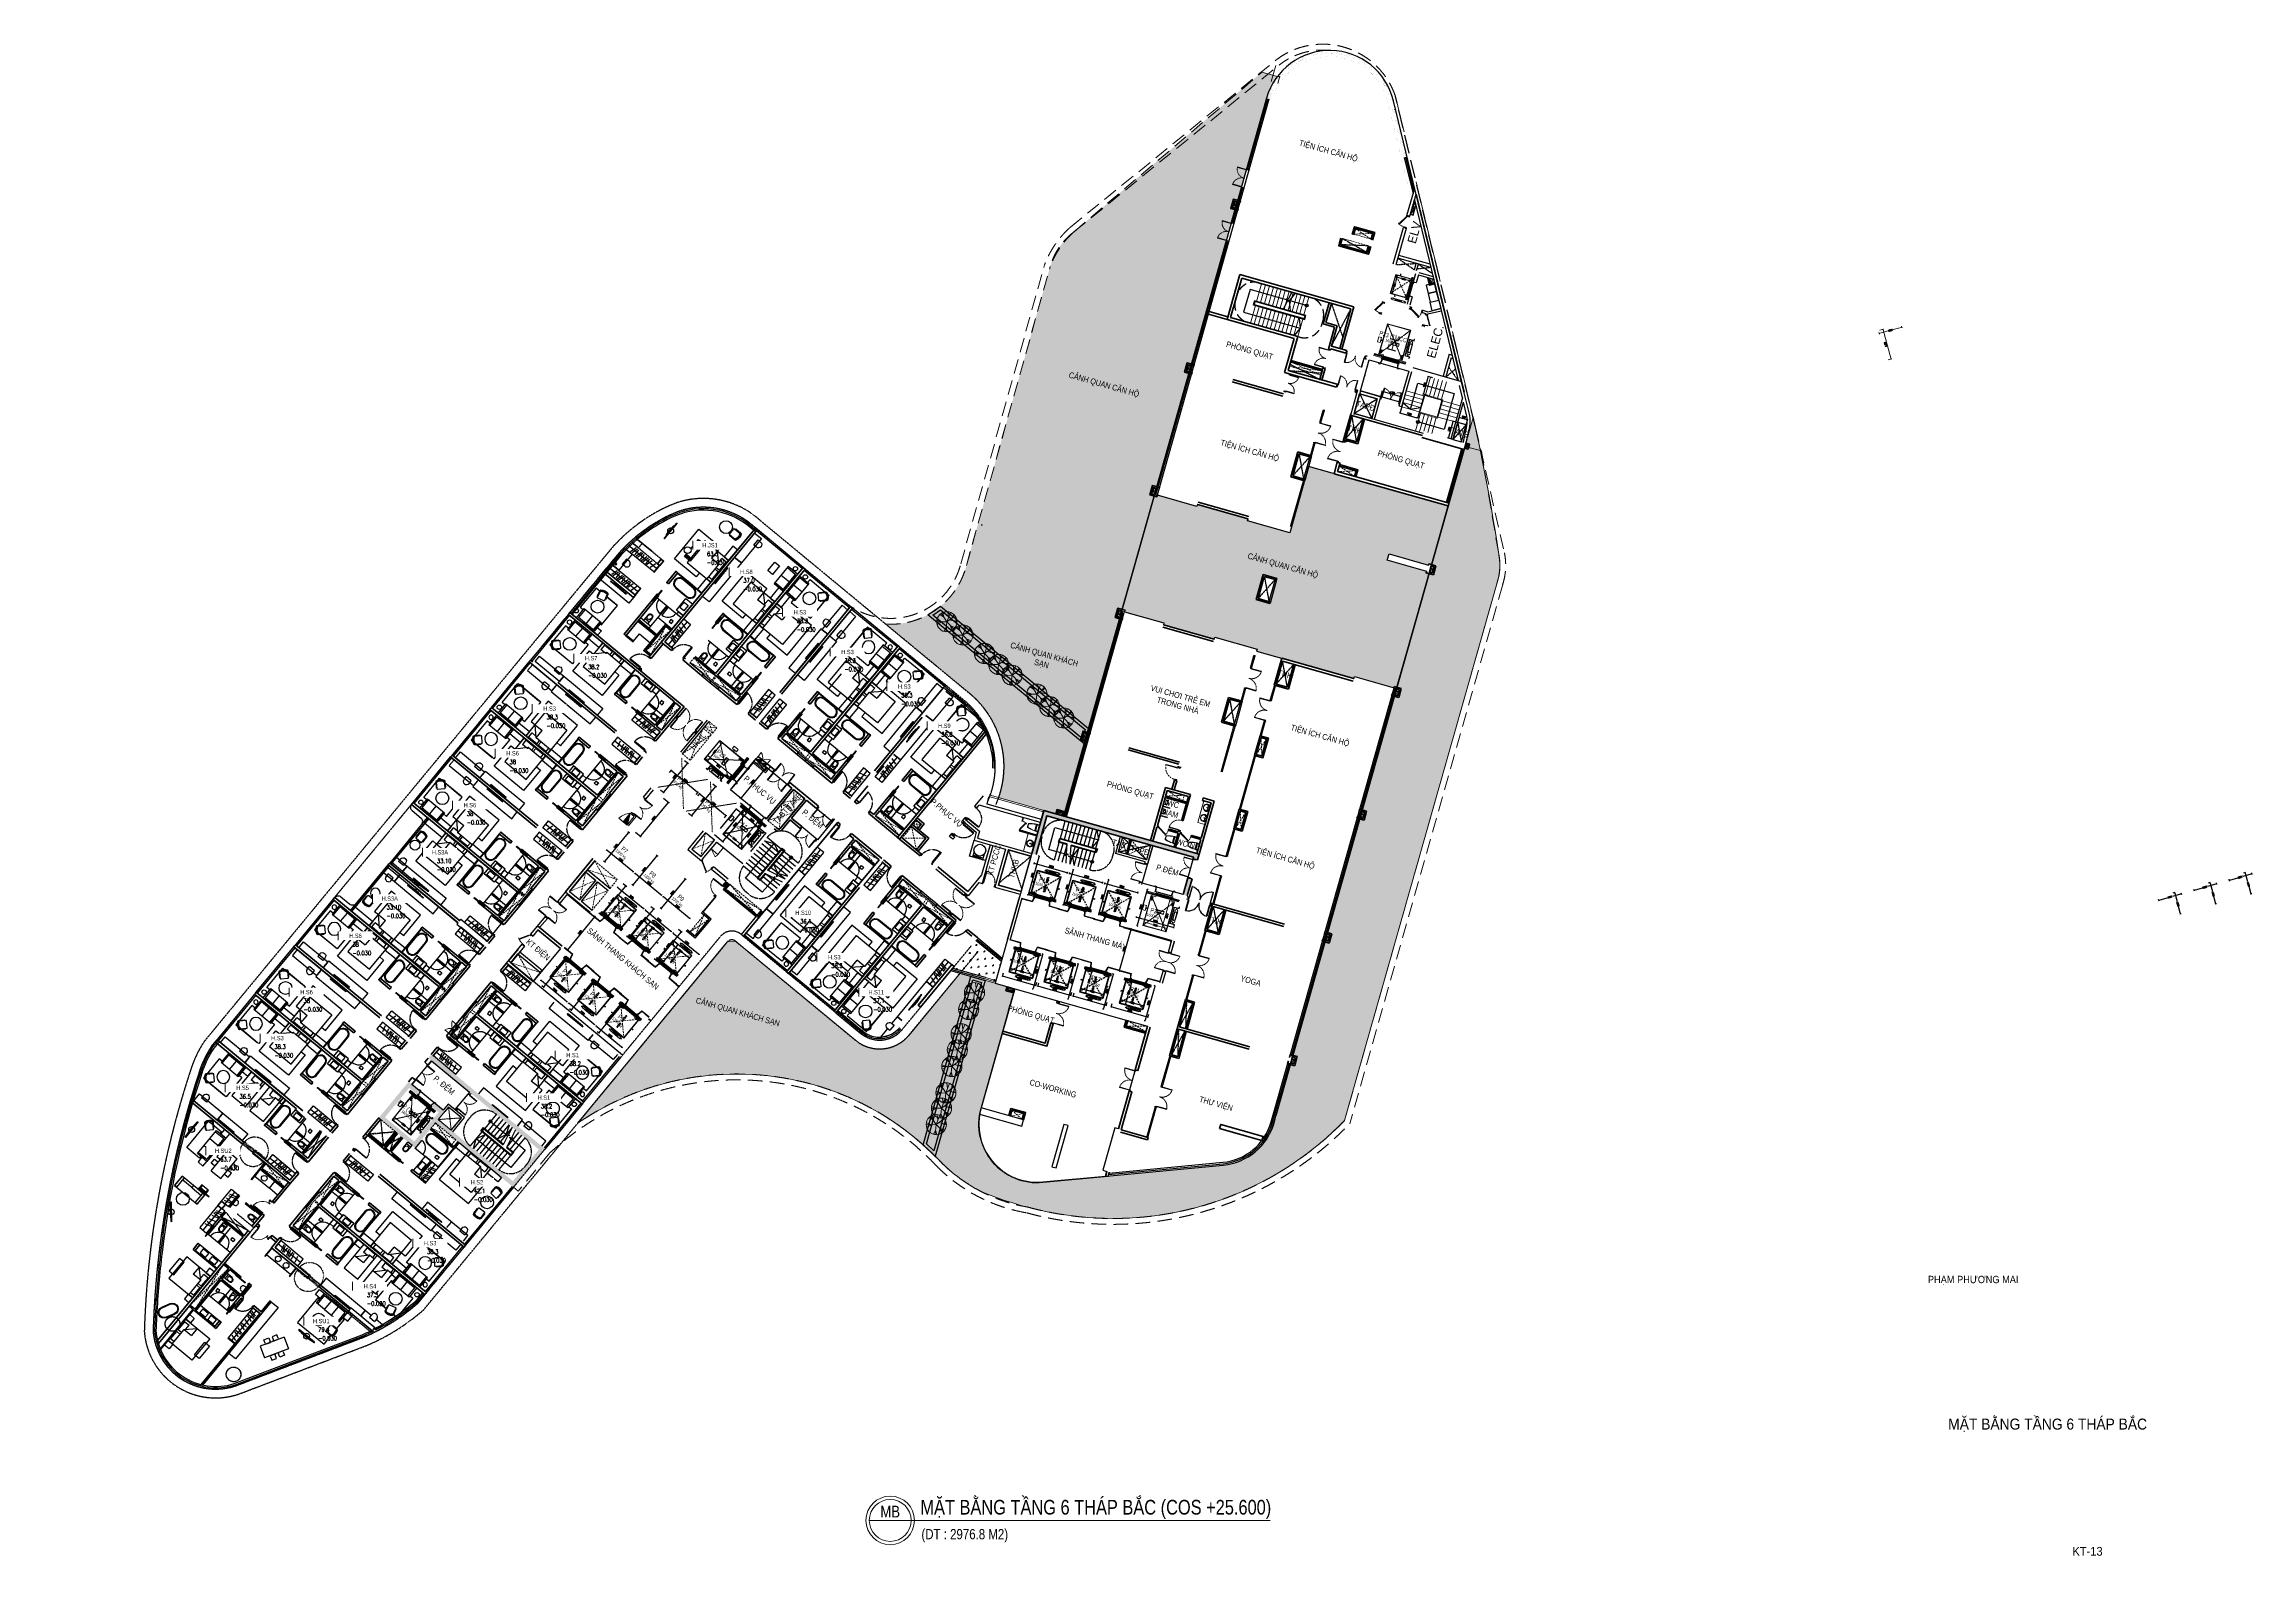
# Model space of a CAD drawing. Header units: millimetres. Extents: x -361611864 to 361244677, y -284134798 to 284403648.
# Drawn here: x -109187 to 41452, y 95037 to 198174 of the extents above; entities that cross this region are included whole.
import ezdxf
from ezdxf.enums import TextEntityAlignment as Align
from ezdxf.xclip import XClip

# ---------------------------------------------------------------- set-up
doc = ezdxf.new("R2010")
doc.units = ezdxf.units.MM
doc.header["$MEASUREMENT"] = 0
doc.header["$XCLIPFRAME"] = 0
doc.set_wipeout_variables(frame=1)
for name, pattern in [('CENTERX2', [4, 2.5, -0.5, 0.5, -0.5]), ('DASH', [0.35, 0.25, -0.1]), ('DASHED', [4.5, 3, -1.5]), ('DASHED2', [0.375, 0.25, -0.125]), ('HIDDEN', [0.375, 0.25, -0.125]), ('HIDDEN2', [0.1875, 0.125, -0.0625]), ('M-DASHED', [3.75, 2.5, -1.25]), ('PHANTOMX2', [5, 2.5, -0.5, 0.5, -0.5, 0.5, -0.5]), ('TYPICAL 2 +1 BEDROOM FRONT$0$DASHED2', [9.525, 6.35, -3.175]), ('Xref_NT1+NT2 Cot vach HIGH$0$HIDDEN2', [0.1875, 0.125, -0.0625]), ('Xref_NT1+NT2_MBDV Cot vach_220729$0$ACAD_ISO02W100', [15, 12, -3]), ('Xref_NT1+NT2_MBDV Cot vach_220729$0$CENTERX2', [4, 2.5, -0.5, 0.5, -0.5]), ('Xref_NT1+NT2_MBDV Cot vach_220729$0$HIDDEN', [0.375, 0.25, -0.125]), ('Xref_NT1+NT2_MBDV Cot vach_220729$0$HIDDEN2', [0.1875, 0.125, -0.0625]), ('Xref_NT1+NT2_MBDV Cot vach_220729$0$PHANTOMX2', [5, 2.5, -0.5, 0.5, -0.5, 0.5, -0.5]), ('Xref_ST_MBDV Cot vach 30.7.2022$0$HIDDEN', [0.375, 0.25, -0.125]), ('Xref_ST_MBDV Cot vach 30.7.2022$0$ST_MBDV Cot vach 220803$0$HIDDEN', [0.375, 0.25, -0.125]), ('Xref_ST_MBDV Cot vach 30.7.2022$0$ST_MBDV Cot vach 220803$0$PHANTOMX2', [5, 2.5, -0.5, 0.5, -0.5, 0.5, -0.5])]:
    doc.linetypes.add(name, pattern=pattern)
for name, color, linetype, lineweight in [('00_duong_QH', 7, 'Continuous', 9), ('A-DOOR', 1, 'Continuous', 9), ('bo dat CXCL', 92, 'Continuous', 18), ('CUA', 37, 'Continuous', 13), ('D-building block', 8, 'Continuous', 13), ('KT-Chuviet', 255, 'Continuous', 15), ('KT-Ghi chu', 7, 'Continuous', 15), ('KT-Kich thuoc', 159, 'Continuous', 18), ('KT-lomo nuoc', 3, 'HIDDEN', 5), ('KT-Net cat', 1, 'Continuous', 40), ('KT-Net cot', 2, 'Continuous', 50), ('KT-Net cua', 87, 'Continuous', 9), ('KT-Net thay', 7, 'Continuous', 15), ('KT-Net truc', 18, 'Continuous', 15), ('KT-Noi thatwc', 49, 'Continuous', 9), ('NQH-A-FURN-IDEN', 43, 'Continuous', 9), ('P-SANR-FIXT', 8, 'Continuous', 9), ('S-A-FURN-IDEN', 43, 'Continuous', 9), ('SPE-MEP-Fire', 10, 'Continuous', 0), ('SPE-MEP-HVAC', 140, 'Continuous', 0), ('TNG hungdh1', 3, 'Continuous', 13), ('Xref_NT1+NT2 Cot vach HIGH$0$CUA', 37, 'Continuous', 13), ('Xref_NT1+NT2 Cot vach HIGH$0$KT-Kich thuoc', 159, 'Continuous', 18), ('Xref_NT1+NT2_MBDV Cot vach_220729$0$CUA', 37, 'Continuous', 13), ('Xref_NT1+NT2_MBDV Cot vach_220729$0$KT-Kich thuoc', 159, 'Continuous', 18), ('Xref_NT1+NT2_MBDV Cot vach_220729$0$KT-Net cot vach', 6, 'Continuous', 50), ('Xref_NT1+NT2_MBDV Cot vach_220729$0$KT-Noi that', 36, 'Continuous', 9), ('Xref_NT1+NT2_MBDV Cot vach_220729$0$SPE-MEP-HVAC', 140, 'Continuous', 0), ('Xref_ST_MBDV Cot vach 30.7.2022$0$ST_MBDV Cot vach 220803$0$KT-Noi that', 36, 'Continuous', 9)]:
    doc.layers.add(name, color=color, linetype=linetype, lineweight=lineweight)
for name, color, linetype in [('220403_HDN_Penthouse Plan$0$A-_FURN----_E-_N', 251, 'Continuous'), ('A-_ANOT----_H-_N', 8, 'Continuous'), ('A-_FURN----_E-_N', 251, 'Continuous'), ('A-ANNO-DIMS', 50, 'Continuous'), ('A-ANNO-ROOM', 50, 'Continuous'), ('A-CORE-OTLN', 160, 'Continuous'), ('A-DRAIN', 251, 'Continuous'), ('A-FLOR-STRS', 1, 'Continuous'), ('A-FLOR-STRS-ARROW', 8, 'Continuous'), ('A-FURNITURE', 251, 'Continuous'), ('A-GLAZ', 135, 'Continuous'), ('A-ROOF-PARAPET', 135, 'Continuous'), ('A-UNIT', 1, 'Continuous'), ('A-WALL', 11, 'Continuous'), ('A-WALL-FNSH', 11, 'Continuous'), ('A-WALL-PATT', 251, 'Continuous'), ('dien tich thong thuy', 3, 'Continuous'), ('FURN', 251, 'Continuous'), ('HBA_LINE', 11, 'Continuous'), ('IDEA - dim', 251, 'Continuous'), ('IFF-FURN', 51, 'Continuous'), ('KT-Cua', 36, 'Continuous'), ('KT-Khuat', 9, 'HIDDEN'), ('KT-Net manh', 139, 'Continuous'), ('KT-Noi that', 32, 'Continuous'), ('KT-Tuong', 1, 'Continuous'), ('KTV-KT-CUA DI', 5, 'Continuous'), ('TYPICAL 1 BEDROOM$0$A-_DOOR----_E-', 32, 'Continuous'), ('TYPICAL 2 +1 BEDROOM FRONT$0$A-_DOOR----_E-', 32, 'Continuous'), ('x_07 Level 7$0$x-Col Lvl 5$0$A-ELEV-13FINE', 8, 'Continuous'), ('Xref_NT1+NT2 Cot vach HIGH$0$ccu12-Thay', 7, 'Continuous'), ('Xref_NT1+NT2 Cot vach HIGH$0$KT-Net manh', 139, 'Continuous'), ('Xref_NT1+NT2 Cot vach HIGH$0$KT-Text', 7, 'Continuous'), ('Xref_NT1+NT2 Cot vach HIGH$0$KT-Tuong', 1, 'Continuous'), ('Xref_NT1+NT2_MBDV Cot vach_220729$0$A-FLOR-STRS-ARROW', 8, 'Continuous'), ('Xref_NT1+NT2_MBDV Cot vach_220729$0$A-FURNITURE', 253, 'Continuous'), ('Xref_NT1+NT2_MBDV Cot vach_220729$0$ccu12-Hatch', 250, 'Continuous'), ('Xref_NT1+NT2_MBDV Cot vach_220729$0$ccu12-Thay', 7, 'Continuous'), ('Xref_NT1+NT2_MBDV Cot vach_220729$0$KT-Khuat', 9, 'Xref_NT1+NT2_MBDV Cot vach_220729$0$HIDDEN'), ('Xref_NT1+NT2_MBDV Cot vach_220729$0$KT-Net manh', 139, 'Continuous'), ('Xref_NT1+NT2_MBDV Cot vach_220729$0$KT-Text', 7, 'Continuous'), ('Xref_NT1+NT2_MBDV Cot vach_220729$0$KT-Thay', 7, 'Continuous'), ('Xref_NT1+NT2_MBDV Cot vach_220729$0$KT-Tuong', 1, 'Continuous'), ('Xref_ST_MBDV Cot vach 30.7.2022$0$KT-Khuat', 9, 'Xref_ST_MBDV Cot vach 30.7.2022$0$HIDDEN'), ('Xref_ST_MBDV Cot vach 30.7.2022$0$KT-Text', 7, 'Continuous'), ('Xref_ST_MBDV Cot vach 30.7.2022$0$KT-Thay', 7, 'Continuous'), ('Xref_ST_MBDV Cot vach 30.7.2022$0$ST_MBDV Cot vach 220803$0$KT-Net manh', 139, 'Continuous'), ('Xref_ST_MBDV Cot vach 30.7.2022$0$ST_MBDV Cot vach 220803$0$KT-Text', 7, 'Continuous'), ('Xref_ST_MBDV Cot vach 30.7.2022$0$ST_MBDV Cot vach 220803$0$Xref_ST_MBDV Cot vach 30.7.2022$0$KT-Tuong', 1, 'Continuous')]:
    doc.layers.add(name, color=color, linetype=linetype)
doc.layers.add('A-AREA-NON-PLOT', color=4, linetype='Continuous', plot=False)
doc.layers.add('A-COLUMN UPDATE', color=7, linetype='Continuous', true_color=0xff1f1f)
doc.layers.add('A-COLUMN-OPTION 2', color=7, linetype='Continuous', true_color=0x2644ed)
doc.layers.add('A-TREES', color=7, linetype='Continuous', lineweight=5, true_color=0x4b833f)
doc.styles.add('220126_HDN_HBA typical plan$0$211210_HDN_HBA_TYPICAL PLAN CORE OPT 1$0$HBA-Text', font='GOTHIC.TTF')
doc.styles.add('51KHUNG TEN$0$khung ten A1$1$Standard', font='', dxfattribs={"width": 0.9})
doc.styles.add('Arial', font='arial.ttf', dxfattribs={"width": 0.7})
doc.styles.add('DIM', font='vnsimli.shx', dxfattribs={"width": 0.7})
doc.styles.add('font unicode ccu', font='arial.ttf')
doc.styles.add('ROMANS', font='ROMANS.SHX')
doc.styles.get("Standard").update_dxf_attribs({"font": 'arial.ttf'})
doc.styles.add('Xref_NT1+NT2 Cot vach HIGH$0$Arial', font='arial.ttf', dxfattribs={"width": 0.7})
doc.styles.add('Xref_NT1+NT2_MBDV Cot vach_220729$0$Arial', font='arial.ttf', dxfattribs={"width": 0.7})
doc.styles.add('Xref_NT1+NT2_MBDV Cot vach_220729$0$DIM', font='vnsimli.shx', dxfattribs={"width": 0.7})
doc.styles.add('Xref_NT1+NT2_MBDV Cot vach_220729$0$ROMANS', font='ROMANS.SHX')
doc.styles.add('Xref_NT1+NT2_MBDV Cot vach_220729$0$xref.N.Cot vach tang N2$0$DIM', font='vnsimli.shx', dxfattribs={"width": 0.7})
doc.styles.add('Xref_ST_MBDV Cot vach 30.7.2022$0$Arial', font='arial.ttf', dxfattribs={"width": 0.7})
doc.styles.add('Xref_ST_MBDV Cot vach 30.7.2022$0$ST_MBDV Cot vach 220803$0$Arial', font='arial.ttf', dxfattribs={"width": 0.7})
doc.styles.add('Xref_ST_MBDV Cot vach 30.7.2022$0$ST_MBDV Cot vach 220803$0$DIM', font='vnsimli.shx', dxfattribs={"width": 0.7})
doc.styles.get('51KHUNG TEN$0$khung ten A1$1$Standard').set_extended_font_data('.VnArialH')
doc.dimstyles.new('CCU 1-100 A1', dxfattribs={"dimscale": 100, "dimtxt": 2.2, "dimasz": 1, "dimexe": 1, "dimexo": 0, "dimgap": 1, "dimtad": 1, "dimdec": 0, "dimdsep": 46, "dimtxsty": 'DIM', "dimblk1": 'ARCHTICK', "dimblk2": 'ARCHTICK', "dimsah": 1, "dimcen": 0, "dimdle": 1, "dimclrd": 256, "dimclre": 256, "dimclrt": 31, "dimadec": 0, "dimazin": 0, "dimtfac": 1, "dimtdec": 0, "dimtix": 1, "dimtmove": 2, "dimatfit": 3, "dimldrblk": 'ARCHTICK', "dimfxl": 8, "dimtolj": 1, "dimarcsym": 0})
doc.dimstyles.new('Xref_NT1+NT2_MBDV Cot vach_220729$0$CCU 1-100 A1', dxfattribs={"dimscale": 100, "dimtxt": 2.2, "dimasz": 1, "dimexe": 1, "dimexo": 0, "dimgap": 1, "dimtad": 1, "dimdec": 0, "dimdsep": 46, "dimtxsty": 'Xref_NT1+NT2_MBDV Cot vach_220729$0$DIM', "dimblk1": 'Xref_NT1+NT2_MBDV Cot vach_220729$0$_ARCHTICK', "dimblk2": 'Xref_NT1+NT2_MBDV Cot vach_220729$0$_ARCHTICK', "dimsah": 1, "dimcen": 0, "dimdle": 1, "dimclrd": 256, "dimclre": 256, "dimclrt": 31, "dimadec": 0, "dimazin": 0, "dimtfac": 1, "dimtdec": 0, "dimtix": 1, "dimtmove": 2, "dimatfit": 3, "dimldrblk": 'Xref_NT1+NT2_MBDV Cot vach_220729$0$_ARCHTICK', "dimfxl": 8, "dimtolj": 1, "dimarcsym": 0})
doc.dimstyles.new('Xref_NT1+NT2_MBDV Cot vach_220729$0$xref.N.Cot vach tang N2$0$CCU 1-100 A1', dxfattribs={"dimscale": 100, "dimtxt": 2.2, "dimasz": 1, "dimexe": 1, "dimexo": 0, "dimgap": 1, "dimtad": 1, "dimdec": 0, "dimdsep": 46, "dimtxsty": 'Xref_NT1+NT2_MBDV Cot vach_220729$0$xref.N.Cot vach tang N2$0$DIM', "dimblk1": 'Xref_NT1+NT2_MBDV Cot vach_220729$0$xref.N.Cot vach tang N2$0$_ARCHTICK', "dimblk2": 'Xref_NT1+NT2_MBDV Cot vach_220729$0$xref.N.Cot vach tang N2$0$_ARCHTICK', "dimsah": 1, "dimcen": 0, "dimdle": 1, "dimclrd": 256, "dimclre": 256, "dimclrt": 31, "dimadec": 0, "dimazin": 0, "dimtfac": 1, "dimtdec": 0, "dimtix": 1, "dimtmove": 2, "dimatfit": 3, "dimldrblk": 'Xref_NT1+NT2_MBDV Cot vach_220729$0$xref.N.Cot vach tang N2$0$_ARCHTICK', "dimfxl": 8, "dimtolj": 1, "dimarcsym": 0})
doc.dimstyles.new('Xref_ST_MBDV Cot vach 30.7.2022$0$ST_MBDV Cot vach 220803$0$CCU 1-100 A1', dxfattribs={"dimscale": 100, "dimtxt": 2.2, "dimasz": 1, "dimexe": 1, "dimexo": 0, "dimgap": 1, "dimtad": 1, "dimdec": 0, "dimdsep": 46, "dimtxsty": 'Xref_ST_MBDV Cot vach 30.7.2022$0$ST_MBDV Cot vach 220803$0$DIM', "dimblk1": 'Xref_ST_MBDV Cot vach 30.7.2022$0$ST_MBDV Cot vach 220803$0$_ARCHTICK', "dimblk2": 'Xref_ST_MBDV Cot vach 30.7.2022$0$ST_MBDV Cot vach 220803$0$_ARCHTICK', "dimsah": 1, "dimcen": 0, "dimdle": 1, "dimclrd": 256, "dimclre": 256, "dimclrt": 31, "dimadec": 0, "dimazin": 0, "dimtfac": 1, "dimtdec": 0, "dimtix": 1, "dimtmove": 2, "dimatfit": 3, "dimldrblk": 'Xref_ST_MBDV Cot vach 30.7.2022$0$ST_MBDV Cot vach 220803$0$_ARCHTICK', "dimfxl": 8, "dimtolj": 1, "dimarcsym": 0})

# ---------------------------------------------------------------- blocks, each defined once
blk = doc.blocks.new('*U98')
for p, q in [((-1260, 525), (-1300, 525)), ((-1260, 100), (-1300, 100)), ((-1280, 100), (-1280, 525)), ((-90, 525), (-50, 525)), ((-90, 100), (-50, 100)), ((-70, 100), (-70, 525))]:
    blk.add_line(p, q)
for points in [[(-1350, -150), (-1290, -150), (-1290, -40), (-1300, -40), (-1300, 0), (-1350, 0)], [(-1300, 0), (-1260, 0), (-1260, 625), (-1300, 625)], [(-50, 0), (-90, 0), (-90, 625), (-50, 625)], [(0, -150), (-60, -150), (-60, -40), (-50, -40), (-50, 0), (0, 0)]]:
    blk.add_lwpolyline(points, close=True)
at = {"linetype": 'Xref_NT1+NT2_MBDV Cot vach_220729$0$HIDDEN2'}
for centre, start, end in [((-1300, 0), 0, 89.99996), ((-50, 0), 90.00004, 180)]:
    blk.add_arc(centre, 625, start, end, dxfattribs=at)
blk = doc.blocks.new('Xref_NT1+NT2_MBDV Cot vach_220729$0$A$C6F5A0866')
at = {"layer": 'Xref_NT1+NT2_MBDV Cot vach_220729$0$ccu12-Hatch', "ltscale": 0.5}
h = blk.add_hatch(dxfattribs=at)
h.set_pattern_fill('1BETONG2-BOP', color=256, scale=50, angle=-9.22123, pattern_type=2)
h.set_pattern_definition([(40.778773, (-344030.4, 1051586.25), (348.967585, -88.43995), [37.5, -412.5]), (345.778773, (-344030.4, 1051586.25), (-8.2109, 382.353), [30, -330]), (91.230173, (-344001.3, 1051578.88), (340.75691, 293.91278), [31.8701, -350.57106]), (36.962973, (-344014.37, 1051684.96), (513.46257, -167.20103), [56.25, -618.75]), (87.414373, (-343971.6, 1051671), (539.3417, 405.87626), [47.80514, -525.8565]), (341.962973, (-344014.37, 1051684.96), (539.34137, 405.87668), [45, -495]), (11.778773, (-343969.02, 1051652.27), (262.33739, -246.534165), [37.5, -412.5]), (216.778773, (-343969.02, 1051652.27), (302.31138, -234.24147), [30, -330]), (62.230173, (-343947.16, 1051631.72), (440.52446, 91.85968), [31.8701, -350.57106]), (58.278773, (-344030.4, 1051586.25), (-53.364341, 157.777667), [0, -326, 0, -335, 0, -331.25]), (355.278773, (-344030.4, 1051586.25), (170.29976, 164.8925), [0, -191, 0, -318.5, 0, -126.25]), (318.278773, (-344140.45, 1051604.12), (261.654741, -53.903389), [0, -125, 0, -390, 0, -517.5]), (308.278773, (-344189.8, 1051612.13), (295.845573, 2.678777), [0, -162.5, 0, -259, 0, -367.5]), (305.778773, (-344030.4, 1051586.25), (172.3971, 124.239646), []), (305.778773, (-344020.58, 1051646.7), (172.3971, 124.239646), [])])
h.paths.add_polyline_path([(3150, 11325), (6200, 11325), (6200, 325), (5800, 325), (5800, 625), (5900, 625), (5900, 11025), (3150, 11025)])
h.paths.add_polyline_path([(4450, 325), (3250, 325), (3250, 625), (4450, 625)])
at = {"layer": 'Xref_NT1+NT2_MBDV Cot vach_220729$0$KT-Net manh'}
h = blk.add_hatch(color=256, dxfattribs=at)
edge = h.paths.add_edge_path(flags=0)
edge.add_arc((3725, 7205), 100, 360, 720)
h = blk.add_hatch(color=256, dxfattribs=at)
edge = h.paths.add_edge_path(flags=0)
edge.add_arc((3725, 7205), 100, 360, 720)
blk.add_hatch(color=256, dxfattribs=at).paths.add_polyline_path([(3694, 7110), (3756, 7110), (3806, 7146), (3825, 7205), (3806, 7264), (3756, 7300), (3694, 7300), (3644, 7264), (3625, 7205), (3644, 7146)], flags=0)
blk.add_hatch(color=256, dxfattribs=at).paths.add_polyline_path([(3694, 7110), (3756, 7110), (3806, 7146), (3825, 7205), (3806, 7264), (3756, 7300), (3694, 7300), (3644, 7264), (3625, 7205), (3644, 7146)], flags=0)
at = {"layer": 'Defpoints'}
blk.add_lwpolyline([(3250, 3525), (5900, 3525), (5900, 625), (3250, 625)], close=True, dxfattribs=at)
at = {"layer": 'Xref_NT1+NT2_MBDV Cot vach_220729$0$A-FLOR-STRS-ARROW', "elevation": 0}
for points in [[(3150, 8886), (3627, 9004), (3648, 9138), (3749, 8899), (3767, 9035), (4425, 9177)], [(3150, 8605), (3627, 8723), (3648, 8857), (3749, 8618), (3767, 8755), (4425, 8896)]]:
    blk.add_lwpolyline(points, dxfattribs=at)
at = {"layer": 'Xref_NT1+NT2_MBDV Cot vach_220729$0$KT-Khuat', "linetype": 'Xref_NT1+NT2_MBDV Cot vach_220729$0$HIDDEN', "ltscale": 5}
for p, q in [((4850, 3675), (5900, 5675)), ((4850, 5675), (5900, 3675))]:
    blk.add_line(p, q, dxfattribs=at)
at = {"layer": 'Xref_NT1+NT2_MBDV Cot vach_220729$0$KT-Net cot vach'}
for p, q in [((4450, 625), (4450, 325)), ((5800, 625), (5800, 325))]:
    blk.add_line(p, q, dxfattribs=at)
for points in [[(3150, 11325), (6200, 11325), (6200, 325), (5800, 325)], [(3150, 11025), (5900, 11025), (5900, 625), (5800, 625)], [(4450, 625), (3250, 625)], [(4450, 325), (3250, 325)]]:
    blk.add_lwpolyline(points, dxfattribs=at)
at = {"layer": 'Xref_NT1+NT2_MBDV Cot vach_220729$0$KT-Net manh'}
blk.add_line((3644, 7264, 0), (3625, 7205, 0), dxfattribs=at)
blk.add_line((3644, 7264, 0), (3625, 7205, 0), dxfattribs=at)
at = {"layer": 'Xref_NT1+NT2_MBDV Cot vach_220729$0$KT-Net manh', "linetype": 'Xref_NT1+NT2_MBDV Cot vach_220729$0$HIDDEN'}
blk.add_lwpolyline([(3150, 9725, -0.4141313), (4400, 10975), (4650, 10975, -0.4141313), (5900, 9725, -1.0000292)], format="xyb", dxfattribs=at)
at = {"layer": 'Xref_NT1+NT2_MBDV Cot vach_220729$0$KT-Net manh', "elevation": 0}
for points in [[(3725, 8956), (3725, 9605), (3725, 9705), (3725, 10280), (5275, 10280), (5275, 7205)], [(4375, 8334), (3725, 8605), (3150, 8355)], [(3725, 7205), (3725, 8675)], [(5900, 7485), (5275, 7205), (4675, 7485)]]:
    blk.add_lwpolyline(points, dxfattribs=at)
at = {"layer": 'Xref_NT1+NT2_MBDV Cot vach_220729$0$KT-Net manh', "linetype": 'Xref_NT1+NT2_MBDV Cot vach_220729$0$HIDDEN', "elevation": 0}
blk.add_lwpolyline([(3150, 7205, 0.4141313), (4400, 5955), (4650, 5955, 0.4141313), (5900, 7205, 1.0000292)], format="xyb", dxfattribs=at)
at = {"layer": 'Xref_NT1+NT2_MBDV Cot vach_220729$0$KT-Net manh'}
blk.add_lwpolyline([(3300, 2632), (3250, 2632)], dxfattribs=at)
blk.add_circle((3725, 7205, 0), 100, dxfattribs=at)
blk.add_circle((3725, 7205, 0), 100, dxfattribs=at)
at = {"layer": 'Xref_NT1+NT2_MBDV Cot vach_220729$0$KT-Thay', "extrusion": (1.28361e-08, 3.72499e-11, 1)}
for p, q in [((3150, 9725), (4375, 9725, 0)), ((3150, 9445, 0), (4375, 9445, 0)), ((3150, 9165, 0), (4375, 9165, 0)), ((4675, 9725, 0), (5900, 9725)), ((4675, 9445, 0), (5900, 9445, 0)), ((4675, 9165, 0), (5900, 9165, 0)), ((3150, 8605, 0), (4375, 8605, 0)), ((3150, 8325, 0), (4375, 8325, 0)), ((3150, 8045, 0), (4375, 8045, 0)), ((3150, 7765, 0), (4375, 7765, 0)), ((4675, 8885, 0), (5900, 8885, 0)), ((4675, 8605, 0), (5900, 8605, 0)), ((4675, 8325, 0), (5900, 8325, 0)), ((4675, 8045, 0), (5900, 8045, 0)), ((4675, 7765, 0), (5900, 7765, 0)), ((3150, 7485, 0), (4375, 7485, 0)), ((3150, 7205, 0), (4375, 7205, 0)), ((4675, 7485, 0), (5900, 7485, 0)), ((4675, 7205, 0), (5900, 7205, 0))]:
    blk.add_line(p, q, dxfattribs=at)
at = {"layer": 'Xref_NT1+NT2_MBDV Cot vach_220729$0$KT-Thay'}
blk.add_line((4625, 7205, 0), (4425, 7205, 0), dxfattribs=at)
at = {"layer": 'Xref_NT1+NT2_MBDV Cot vach_220729$0$KT-Thay', "elevation": 0}
for points in [[(4375, 9166), (4375, 9775), (4675, 9775), (4675, 7105), (4375, 7105), (4375, 8885)], [(4425, 9177), (4425, 9725), (4625, 9725), (4625, 7155), (4425, 7155), (4425, 8896)]]:
    blk.add_lwpolyline(points, dxfattribs=at)
at = {"layer": 'Xref_NT1+NT2_MBDV Cot vach_220729$0$KT-Tuong'}
for p, q in [((5900, 5825), (4700, 5825)), ((5900, 5675), (4850, 5675)), ((4850, 3675), (4850, 5675)), ((5900, 3675), (4850, 3675))]:
    blk.add_line(p, q, dxfattribs=at)
at = {"layer": 'Xref_NT1+NT2_MBDV Cot vach_220729$0$KT-Tuong', "color": 7}
for p, q in [((5900, 5125), (4850, 5125)), ((5900, 5025), (4850, 5025))]:
    blk.add_line(p, q, dxfattribs=at)
at = {"layer": 'Xref_NT1+NT2_MBDV Cot vach_220729$0$KT-Tuong'}
for points in [[(5900, 3525), (4600, 3525), (4600, 3725), (4700, 3725), (4700, 5825)], [(3150, 3525), (3250, 3525), (3250, 3725), (3150, 3725)]]:
    blk.add_lwpolyline(points, dxfattribs=at)
at = {"layer": 'Xref_NT1+NT2_MBDV Cot vach_220729$0$CUA', "xscale": -0.9999999999999994, "rotation": 359.9999999999839}
blk.add_blockref('*U98', (3250, 3725), dxfattribs=at)
at = {"layer": 'Xref_NT1+NT2_MBDV Cot vach_220729$0$CUA'}
blk.add_blockref('*U98', (5800, 625), dxfattribs=at)
blk = doc.blocks.new('*U92')
for p, q in [((-1260, -100), (-1300, -100)), ((-1260, -525), (-1300, -525)), ((-1280, -100), (-1280, -525)), ((-90, -100), (-50, -100)), ((-90, -525), (-50, -525)), ((-70, -100), (-70, -525))]:
    blk.add_line(p, q)
for points in [[(-1350, 100), (-1290, 100), (-1290, 40), (-1300, 40), (-1300, 0), (-1350, 0)], [(-1300, 0), (-1260, 0), (-1260, -625), (-1300, -625)], [(-50, 0), (-90, 0), (-90, -625), (-50, -625)], [(0, 100), (-60, 100), (-60, 40), (-50, 40), (-50, 0), (0, 0)]]:
    blk.add_lwpolyline(points, close=True)
at = {"linetype": 'Xref_NT1+NT2_MBDV Cot vach_220729$0$HIDDEN2'}
for centre, start, end in [((-1300, 0), 270.00004, 0), ((-50, 0), 180, 269.99996)]:
    blk.add_arc(centre, 625, start, end, dxfattribs=at)
blk = doc.blocks.new('Xref_NT1+NT2_MBDV Cot vach_220729$0$xref.N.Cot vach tang N2$0$_Open90')
at = {"color": 0, "linetype": 'ByBlock', "lineweight": -2}
for p, q in [((0, 0), (-1, 0)), ((-0.5, 0.5), (0, 0)), ((0, 0), (-0.5, -0.5))]:
    blk.add_line(p, q, dxfattribs=at)
blk = doc.blocks.new('*D88')
at = {"layer": 'Defpoints', "color": 0, "transparency": 16777216}
for p in [(-424, -515), (-353, -515, 0), (-353, -2115, 0)]:
    blk.add_point(p, dxfattribs=at)
at = {"layer": 'Xref_NT1+NT2_MBDV Cot vach_220729$0$KT-Noi that', "color": 5, "transparency": 16777216}
for p, q in [((-353, -515), (-474, -515)), ((-424, -565), (-424, -1155)), ((-353, -2115), (-474, -2115)), ((-424, -2065), (-424, -1512))]:
    blk.add_line(p, q, dxfattribs=at)
at = {"layer": 'Xref_NT1+NT2_MBDV Cot vach_220729$0$KT-Noi that', "color": 5, "transparency": 16777216, "xscale": 50, "yscale": 50, "zscale": 50}
for p, rotation in [((-424, -515), 90), ((-424, -2115), 270)]:
    blk.add_blockref('Xref_NT1+NT2_MBDV Cot vach_220729$0$xref.N.Cot vach tang N2$0$_Open90', p, dxfattribs=dict(at, rotation=rotation))
at = {"layer": 'Xref_NT1+NT2_MBDV Cot vach_220729$0$KT-Noi that', "color": 5, "transparency": 16777216, "insert": (-424, -1333), "char_height": 110, "attachment_point": 5, "rotation": 90, "style": 'Xref_NT1+NT2_MBDV Cot vach_220729$0$xref.N.Cot vach tang N2$0$DIM'}
blk.add_mtext('\\A1;1600', dxfattribs=at)
blk = doc.blocks.new('Xref_NT1+NT2_MBDV Cot vach_220729$0$xref.N.Cot vach tang N2$0$_ARCHTICK')
at = {"color": 0, "linetype": 'ByBlock', "const_width": 0.15}
blk.add_lwpolyline([(-0.5, -0.5), (0.5, 0.5)], dxfattribs=at)
blk = doc.blocks.new('*D89')
at = {"layer": 'Defpoints', "color": 0, "transparency": 16777216}
for p in [(-2310, -615), (-2310, -827), (-210, -615)]:
    blk.add_point(p, dxfattribs=at)
at = {"layer": 'Xref_NT1+NT2_MBDV Cot vach_220729$0$KT-Noi that', "color": 5, "transparency": 16777216}
for p, q in [((-2310, -615), (-2310, -877)), ((-260, -827), (-2260, -827)), ((-210, -615), (-210, -877))]:
    blk.add_line(p, q, dxfattribs=at)
at = {"layer": 'Xref_NT1+NT2_MBDV Cot vach_220729$0$KT-Noi that', "color": 5, "transparency": 16777216, "xscale": 50, "yscale": 50, "zscale": 50, "rotation": 180}
blk.add_blockref('Xref_NT1+NT2_MBDV Cot vach_220729$0$xref.N.Cot vach tang N2$0$_Open90', (-2310, -827), dxfattribs=at)
at = {"layer": 'Xref_NT1+NT2_MBDV Cot vach_220729$0$KT-Noi that', "color": 5, "transparency": 16777216, "xscale": 50, "yscale": 50, "zscale": 50}
blk.add_blockref('Xref_NT1+NT2_MBDV Cot vach_220729$0$xref.N.Cot vach tang N2$0$_Open90', (-210, -827), dxfattribs=at)
at = {"layer": 'Xref_NT1+NT2_MBDV Cot vach_220729$0$KT-Noi that', "color": 5, "transparency": 16777216, "insert": (-1260, -722), "char_height": 110, "attachment_point": 5, "style": 'Xref_NT1+NT2_MBDV Cot vach_220729$0$xref.N.Cot vach tang N2$0$DIM'}
blk.add_mtext('\\A1;2100', dxfattribs=at)
blk = doc.blocks.new('*U90')
for p, q in [((-1260, 525), (-1300, 525)), ((-1260, 100), (-1300, 100)), ((-1280, 100), (-1280, 525)), ((-90, 525), (-50, 525)), ((-90, 100), (-50, 100)), ((-70, 100), (-70, 525))]:
    blk.add_line(p, q)
for points in [[(-1350, -100), (-1290, -100), (-1290, -40), (-1300, -40), (-1300, 0), (-1350, 0)], [(-1300, 0), (-1260, 0), (-1260, 625), (-1300, 625)], [(-50, 0), (-90, 0), (-90, 625), (-50, 625)], [(0, -100), (-60, -100), (-60, -40), (-50, -40), (-50, 0), (0, 0)]]:
    blk.add_lwpolyline(points, close=True)
at = {"linetype": 'Xref_NT1+NT2_MBDV Cot vach_220729$0$HIDDEN2'}
for centre, start, end in [((-1300, 0), 0, 89.99996), ((-50, 0), 90.00004, 180)]:
    blk.add_arc(centre, 625, start, end, dxfattribs=at)
blk = doc.blocks.new('*U91')
blk.add_line((147, 33), (666, 333))
for points in [[(0, -100), (60, -100), (60, -40), (50, -40), (50, 0), (0, 0)], [(50, 0), (743, 400), (763, 365), (70, -35)], [(137, 50), (157, 15), (676, 315), (656, 350)], [(900, -100), (840, -100), (840, -40), (850, -40), (850, 0), (900, 0)]]:
    blk.add_lwpolyline(points, close=True)
at = {"linetype": 'Xref_NT1+NT2_MBDV Cot vach_220729$0$HIDDEN'}
blk.add_arc((50, 0), 800, 0, 35.04953, dxfattribs=at)
blk = doc.blocks.new('*D153')
at = {"layer": 'Defpoints', "color": 5, "transparency": 16777216}
for p, q in [((-61605, 146754), (-59917, 148797)), ((-59985, 148918), (-59847, 148804)), ((-61736, 146797), (-61598, 146683))]:
    blk.add_line(p, q, dxfattribs=at)
at = {"layer": 'Defpoints', "color": 0, "transparency": 16777216}
for p in [(-59985, 148918), (-59885, 148836), (-61736, 146797)]:
    blk.add_point(p, dxfattribs=at)
at = {"layer": 'Defpoints', "color": 5, "transparency": 16777216, "xscale": 50, "yscale": 50, "zscale": 50}
for p, rotation in [((-59885, 148836), 50.44882668856403), ((-61636, 146715), 230.4488266885641)]:
    blk.add_blockref('Xref_NT1+NT2_MBDV Cot vach_220729$0$xref.N.Cot vach tang N2$0$_Open90', p, dxfattribs=dict(at, rotation=rotation))
at = {"layer": 'Defpoints', "color": 5, "transparency": 16777216, "insert": (-60842, 147842), "char_height": 110, "attachment_point": 5, "rotation": 50.44883, "style": 'Xref_NT1+NT2_MBDV Cot vach_220729$0$xref.N.Cot vach tang N2$0$DIM'}
blk.add_mtext('\\A1;2750', dxfattribs=at)
blk = doc.blocks.new('*D154')
at = {"layer": 'Defpoints', "color": 5, "transparency": 16777216}
for p, q in [((-63047, 144660), (-61918, 146028)), ((-61911, 145957), (-59983, 144365)), ((-60978, 143083), (-59913, 144372))]:
    blk.add_line(p, q, dxfattribs=at)
at = {"layer": 'Defpoints', "color": 0, "transparency": 16777216}
for p in [(-63047, 144660), (-59945, 144333), (-60978, 143083)]:
    blk.add_point(p, dxfattribs=at)
at = {"layer": 'Defpoints', "color": 5, "transparency": 16777216, "xscale": 50, "yscale": 50, "zscale": 50}
for p, rotation in [((-61949, 145989), 140.4488267349752), ((-59945, 144333), 320.4488267349752)]:
    blk.add_blockref('Xref_NT1+NT2_MBDV Cot vach_220729$0$xref.N.Cot vach tang N2$0$_Open90', p, dxfattribs=dict(at, rotation=rotation))
at = {"layer": 'Defpoints', "color": 5, "transparency": 16777216, "insert": (-60880, 145242), "char_height": 110, "attachment_point": 5, "rotation": 320.44883, "style": 'Xref_NT1+NT2_MBDV Cot vach_220729$0$xref.N.Cot vach tang N2$0$DIM'}
blk.add_mtext('\\A1;2600', dxfattribs=at)
blk = doc.blocks.new('*D155')
at = {"layer": 'Defpoints', "color": 5, "transparency": 16777216}
for p, q in [((-61673, 146421), (-61040, 145899)), ((-62830, 143810), (-61111, 145892)), ((-63456, 144262), (-62823, 143740))]:
    blk.add_line(p, q, dxfattribs=at)
at = {"layer": 'Defpoints', "color": 0, "transparency": 16777216}
for p in [(-61673, 146421), (-61079, 145930), (-63456, 144262)]:
    blk.add_point(p, dxfattribs=at)
at = {"layer": 'Defpoints', "color": 5, "transparency": 16777216, "xscale": 50, "yscale": 50, "zscale": 50}
for p, rotation in [((-61079, 145930), 50.44882672888954), ((-62862, 143771), 230.4488267288895)]:
    blk.add_blockref('Xref_NT1+NT2_MBDV Cot vach_220729$0$xref.N.Cot vach tang N2$0$_Open90', p, dxfattribs=dict(at, rotation=rotation))
at = {"layer": 'Defpoints', "color": 5, "transparency": 16777216, "insert": (-62051, 144918), "char_height": 110, "attachment_point": 5, "rotation": 50.44883, "style": 'Xref_NT1+NT2_MBDV Cot vach_220729$0$xref.N.Cot vach tang N2$0$DIM'}
blk.add_mtext('\\A1;2800', dxfattribs=at)
blk = doc.blocks.new('*D156')
at = {"layer": 'Defpoints', "color": 5, "transparency": 16777216}
for p, q in [((-68452, 144173), (-66605, 146409)), ((-66921, 146735), (-66535, 146415)), ((-68832, 144422), (-68445, 144102))]:
    blk.add_line(p, q, dxfattribs=at)
at = {"layer": 'Defpoints', "color": 0, "transparency": 16777216}
for p in [(-66921, 146735), (-66573, 146447), (-68832, 144422, 0)]:
    blk.add_point(p, dxfattribs=at)
at = {"layer": 'Defpoints', "color": 5, "transparency": 16777216, "xscale": 50, "yscale": 50, "zscale": 50}
for p, rotation in [((-66573, 146447), 50.44882672888954), ((-68483, 144134), 230.4488267288895)]:
    blk.add_blockref('Xref_NT1+NT2_MBDV Cot vach_220729$0$xref.N.Cot vach tang N2$0$_Open90', p, dxfattribs=dict(at, rotation=rotation))
at = {"layer": 'Defpoints', "color": 5, "transparency": 16777216, "insert": (-67609, 145358), "char_height": 110, "attachment_point": 5, "rotation": 50.44883, "style": 'Xref_NT1+NT2_MBDV Cot vach_220729$0$xref.N.Cot vach tang N2$0$DIM'}
blk.add_mtext('\\A1;3000', dxfattribs=at)
blk = doc.blocks.new('bath')
at = {"elevation": 0}
for points in [[(-6268, -73046, -1), (-6268, -73846), (-7218, -73846, -1), (-7218, -73046)], [(-6268, -73096, -1), (-6268, -73796), (-7218, -73796, -1), (-7218, -73096)]]:
    blk.add_lwpolyline(points, format="xyb", close=True, dxfattribs=at)
blk = doc.blocks.new('qweewe')
for p, q in [((-226618, -3043560, 0), (-226618, -3043200, 0)), ((-226143, -3043200, 0), (-226618, -3043200, 0)), ((-226143, -3043560, 0), (-226618, -3043560, 0)), ((-226468, -3043560, 0), (-226468, -3043200, 0)), ((-226143, -3043240, 0), (-226243, -3043240, 0)), ((-226143, -3043520, 0), (-226243, -3043520, 0))]:
    blk.add_line(p, q)
for centre, radius, start, end in [((-226243, -3043380, 0), 140, 90, 270), ((-226143, -3043380, 0), 180, 270, 90), ((-226143, -3043380, 0), 140, 270, 90)]:
    blk.add_arc(centre, radius, start, end)
blk = doc.blocks.new('BEDH-1')
for p, q in [((475, 0), (-475, 0)), ((-475, 0), (-475, -1050)), ((-163, -170), (-475, -498)), ((-475, -498), (-163, -498)), ((-382, -28), (-382, -215)), ((-21, -28), (-382, -28)), ((-207, -215), (-382, -215)), ((475, -170), (-163, -170)), ((-163, -170), (-163, -498)), ((-21, -170), (-21, -28)), ((380, -28), (52, -28)), ((52, -28), (52, -170)), ((380, -170), (380, -28)), ((475, -1050), (475, 0)), ((-475, -1050), (475, -1050))]:
    blk.add_line(p, q)
blk = doc.blocks.new('weqwq333')
blk.add_wipeout([(790, 0), (790, 22), (747, 22), (747, 25), (747, 27), (996, 27), (996, 37), (931, 37), (931, 57), (1232, 57), (1250, 59), (1267, 64), (1278, 73), (1290, 82), (1290, 102), (-160, 102), (-160, 82), (-148, 73), (-137, 64), (-120, 59), (-102, 57), (199, 57), (199, 37), (134, 37), (134, 27), (383, 27), (383, 22), (340, 22), (340, 0)]).dxf.layer = 'A-DRAIN'
at = {"layer": 'A-DRAIN'}
for p, q in [((-160, 102), (-160, 82)), ((1290, 102), (-160, 102)), ((-160, 102), (-160, 82)), ((-160, 82), (1290, 82)), ((-137, 64), (-160, 82)), ((-102, 57), (1232, 57)), ((1267, 64), (1290, 82)), ((1290, 82), (1290, 102)), ((1290, 82), (1290, 102))]:
    blk.add_line(p, q, dxfattribs=at)
for points in [[(134, 37), (996, 37), (996, 27), (134, 27)], [(199, 57), (229, 57), (229, 37), (199, 37)], [(340, 22), (790, 22), (790, 0), (340, 0)], [(931, 57), (901, 57), (901, 37), (931, 37)]]:
    blk.add_lwpolyline(points, close=True, dxfattribs=at)
for centre, radius, start, end in [((-102, 157), 100, 249.44395, 270), ((390, 25), 7.5, 160.52878, 199.47122), ((390, 25), 7.5, 340.52878, 19.47122), ((740, 25), 7.5, 160.52878, 199.47122), ((740, 25), 7.5, 340.52878, 19.47122), ((1232, 157), 100, 270, 290.55605)]:
    blk.add_arc(centre, radius, start, end, dxfattribs=at)
blk = doc.blocks.new('CH12')
for p, q in [((-312, -149), (-312, -572)), ((-268, -149), (-268, -640)), ((-232, -675), (232, -675)), ((268, -640), (268, -149)), ((312, -572), (312, -149))]:
    blk.add_line(p, q)
for centre, radius, start, end in [((-268, -149), 44.6, 111.93914, 180), ((-290, -550), 31.6, 225, 315), ((-274, -77), 13.4, 116.25059, 296.25059), ((-253, -119), 33.5, 116.25059, 296.25059), ((0, -632), 632, 63.74941, 116.25059), ((0, -632), 605, 63.74941, 116.25059), ((-232, -640), 35.7, 180, 270), ((0, -632), 538, 63.74941, 116.25059), ((232, -640), 35.7, 270, 0), ((253, -119), 33.5, 243.74941, 63.74941), ((274, -77), 13.4, 243.74941, 63.74941), ((290, -550), 31.6, 225, 315), ((268, -149), 44.6, 0, 68.06086)]:
    blk.add_arc(centre, radius, start, end)
blk = doc.blocks.new('CH1')
for p, q in [((-199, -401), (-199, -601)), ((-199, -601), (201, -601)), ((201, -401), (201, -601))]:
    blk.add_line(p, q)
blk.add_arc((1, -400), 200, 0.18485, 180.18485)
blk = doc.blocks.new('*U30')
at = {"layer": 'TYPICAL 2 +1 BEDROOM FRONT$0$A-_DOOR----_E-'}
for points in [[(0, 0), (0, 0), (0, 0), (40, 0), (40, -42), (50, -42), (50, -100), (0, -100), (0, -100), (0, -100)], [(80, 920), (40, 920), (40, 0), (80, 0)], [(1000, 0), (1000, 0), (1000, 0), (960, 0), (960, -42), (950, -42), (950, -100), (1000, -100), (1000, -100), (1000, -100)]]:
    blk.add_lwpolyline(points, close=True, dxfattribs=at)
at = {"layer": 'TYPICAL 2 +1 BEDROOM FRONT$0$A-_DOOR----_E-', "color": 8, "linetype": 'TYPICAL 2 +1 BEDROOM FRONT$0$DASHED2', "ltscale": 0.1}
blk.add_arc((40, 0), 920, 0, 90, dxfattribs=at)
blk = doc.blocks.new('*U1255')
at = {"layer": 'KT-lomo nuoc', "ltscale": 500}
for p, q in [((287, 347), (1619, -1337)), ((1906, -990), (0, 0))]:
    blk.add_line(p, q, dxfattribs=at)
blk.add_lwpolyline([(287, 347), (1906, -990), (1619, -1337), (0, 0)], close=True, dxfattribs=at)
blk = doc.blocks.new('Hotel Module')
at = {"layer": 'A-FURNITURE'}
for p, q in [((293, -1561, 0), (730, -1436, 0)), ((306, -638, 0), (743, -512, 0)), ((306, -763, 0), (743, -638, 0)), ((306, -859, 0), (734, -859, 0)), ((306, -1120, 0), (743, -994, 0)), ((306, -1245, 0), (743, -1120, 0)), ((306, -1340, 0), (734, -1340, 0)), ((500, -1866, 0), (500, -170, 0)), ((500, -2170, 0), (500, -1266, 0)), ((2865, -2019, 0), (2865, -1319, 0)), ((2915, -2019, 0), (2915, -719, 0)), ((2965, -2019, 0), (2965, -1319, 0)), ((282, -1868, 0), (718, -1743, 0)), ((4115, -2020, 0), (2015, -2020, 0)), ((3291, -9502, 0), (3291, -7993, 0)), ((3291, -7993, 0), (3291, -7993, 0)), ((3291, -7993, 0), (4019, -7993, 0)), ((4115, -7993, 0), (3291, -7993, 0)), ((3291, -8090, 0), (4018, -8090, 0)), ((3291, -8748, 0), (4019, -8748, 0)), ((4019, -7993, 0), (4018, -9405, 0)), ((3291, -9405, 0), (4018, -9405, 0)), ((4115, -9502, 0), (3291, -9502, 0))]:
    blk.add_line(p, q, dxfattribs=at)
at = {"layer": 'A-FURNITURE', "elevation": 0}
for points in [[(200, -170), (200, -2170), (800, -2170), (800, -170)], [(3428, -1196), (3628, -1196), (3628, -1396), (3428, -1396)], [(4115, -2356), (3615, -2355), (3613, -3255), (4113, -3256)], [(4037, -2593), (3687, -2592), (3686, -3067), (4036, -3068)], [(3715, -2355), (4115, -2356), (4115, -2020), (3715, -2020)], [(4115, -5150), (3715, -5150), (3715, -4200), (4115, -4200)], [(4115, -7993), (3715, -7993), (3715, -7050), (4115, -7050)], [(600, -7650), (85, -7650), (85, -9800), (600, -9800)]]:
    blk.add_lwpolyline(points, close=True, dxfattribs=at)
for points in [[(200, -7650), (685, -7650), (685, -4200), (85, -4200), (85, -7650)], [(3118, -5150), (3118, -4800), (1318, -4800), (1318, -7400), (3118, -7400), (3118, -7050)], [(3395, -7993), (3395, -7741), (1693, -7741), (1693, -7841), (1693, -9600)], [(3395, -9502), (3395, -9754), (1693, -9754), (1693, -9655), (1693, -7896)]]:
    blk.add_lwpolyline(points, dxfattribs=at)
at = {"layer": 'A-FURNITURE'}
for centre, radius in [((2618, -8748, 0), 436), ((3758, -9694, 0), 150)]:
    blk.add_circle(centre, radius, dxfattribs=at)
for centre, start, end in [((2890, -2019, 0), 92.04767, 180.00096), ((2940, -2019, 0), 0.00096, 87.95425)]:
    blk.add_arc(centre, 700, start, end, dxfattribs=at)
at = {"layer": 'A-GLAZ'}
blk.add_line((4114, -10100), (85, -10100, 0), dxfattribs=at)
blk.add_lwpolyline([(4114, -10000), (85, -10000)], dxfattribs=at)
at = {"layer": 'KT-Net cat'}
for p, q in [((4200, 0, 0), (1815, 0, 0)), ((1815, -170), (1815, 0)), ((150, 0, 0), (815, 0, 0)), ((1865, -170), (1815, -170)), ((1865, -2355), (1865, -170)), ((4200, -170), (2015, -170)), ((2015, -170), (2015, -620)), ((4115, -720), (2015, -720)), ((2015, -720), (2015, -2355)), ((4114, -10100), (4115, -720)), ((2015, -2355, 0), (1865, -2355, 0)), ((85, -10100, 0), (0, -10100)), ((4114, -10100), (4200, -10100, 0))]:
    blk.add_line(p, q, dxfattribs=at)
for points in [[(150, -170), (815, -170), (815, 0)], [(4200, -620), (2015, -620)]]:
    blk.add_lwpolyline(points, dxfattribs=at)
at = {"layer": 'KT-Net cat', "elevation": 0}
blk.add_lwpolyline([(2015, -3205), (1865, -3205), (1865, -4200), (2015, -4200)], close=True, dxfattribs=at)
at = {"layer": 'KT-Net cua', "elevation": 0}
for points in [[(1906, -1795), (1956, -1795), (1956, -2745), (1906, -2745)], [(3065, -4200), (3065, -4150), (2015, -4150), (2015, -4200)], [(3065, -4200), (3065, -4150), (4115, -4150), (4115, -4200)]]:
    blk.add_lwpolyline(points, close=True, dxfattribs=at)
at = {"layer": 'A-FURNITURE', "rotation": 270.0009617747954}
blk.add_blockref('qweewe', (3045849, -227287, 0), dxfattribs=at)
at = {"layer": 'A-FURNITURE'}
blk.add_blockref('bath', (9747, 69714, 0), dxfattribs=at)
for name, p, xscale, yscale, zscale, rotation in [('BEDH-1', (4115, -6100, 0), -2.000000000000002, 2.000000000000002, 2.000000000000002, 269.9996115246304), ('CH1', (1126, -8202, 0), 1.125005854937063, 1.125005854937063, 1.125005854937063, 270.0000001839287), ('CH12', (1726, -9668, 0), -0.9698671062557863, 0.9698671062557863, 0.9698671062557864, 135.0116023111964)]:
    blk.add_blockref(name, p, dxfattribs=dict(at, xscale=xscale, yscale=yscale, zscale=zscale, rotation=rotation))
at = {"layer": 'KT-lomo nuoc', "linetype": 'HIDDEN', "rotation": 39.55127166613801}
blk.add_blockref('*U1255', (2015, -620), dxfattribs=at)
at = {"layer": 'KT-Net cua', "rotation": 179.9997643820851}
blk.add_blockref('*U30', (1815, -150, 0), dxfattribs=at)
at = {"layer": 'A-FURNITURE', "xscale": -0.9450000000000008, "yscale": 0.9450000000000008, "zscale": 0.9450000000000012, "rotation": 269.997740805419}
blk.add_blockref('weqwq333', (103, -6634, 0), dxfattribs=at)
at = {"layer": 'KT-Net cat'}
blk.add_line((85, -2500, 0), (85, -10100, 0), dxfattribs=at)
blk = doc.blocks.new('*U1285')
at = {"layer": 'KT-lomo nuoc', "ltscale": 500}
for p, q in [((1337, 1619), (347, -287)), ((1684, 1333), (0, 0))]:
    blk.add_line(p, q, dxfattribs=at)
blk.add_lwpolyline([(1337, 1619), (1684, 1333), (347, -287), (0, 0)], close=True, dxfattribs=at)
blk = doc.blocks.new('Hotel Module 2')
at = {"layer": 'A-FURNITURE'}
for p, q in [((1306, 8092, 0), (1296, 9390)), ((106, 8081, 0), (2206, 8098, 0)), ((1256, 8092, 0), (1251, 8791, 0)), ((1356, 8093, 0), (1351, 8792, 0)), ((3821, 7462, 0), (3383, 7584, 0)), ((3637, 6233, 0), (3623, 7929, 0)), ((3822, 7337, 0), (3384, 7459, 0)), ((3825, 6980, 0), (3387, 7102, 0)), ((3826, 6855, 0), (3388, 6977, 0)), ((3823, 7242, 0), (3395, 7238, 0)), ((3827, 6760, 0), (3398, 6756, 0)), ((3841, 6539, 0), (3403, 6661, 0)), ((3855, 6232, 0), (3417, 6354, 0)), ((3639, 5929, 0), (3632, 6833, 0)), ((977, 2115, 0), (250, 2109, 0)), ((978, 2018, 0), (251, 2012, 0)), ((280, 2109), (291, 697)), ((989, 605, 0), (977, 2115, 0)), ((977, 2115, 0), (977, 2115, 0)), ((165, 599, 0), (989, 605, 0)), ((983, 1360, 0), (256, 1354, 0)), ((988, 702, 0), (261, 697, 0))]:
    blk.add_line(p, q, dxfattribs=at)
for points in [[(509, 7749), (109, 7745), (106, 8081), (506, 8085)], [(109, 7745), (609, 7750), (618, 6850), (118, 6845)]]:
    blk.add_lwpolyline(points, close=True, dxfattribs=at)
at = {"layer": 'A-FURNITURE', "elevation": 0}
for points in [[(189, 7534), (539, 7537), (543, 7062), (193, 7059)], [(788, 8860), (588, 8858), (589, 8658), (789, 8660)], [(3923, 7931), (3939, 5931), (3339, 5926), (3323, 7926)], [(131, 4951), (531, 4954), (523, 5904), (123, 5901)], [(3939, 5931), (3939, 5931), (3339, 5926), (3339, 5926)], [(3339, 5926), (3939, 5931), (3966, 2481), (3366, 2476)], [(153, 2108), (553, 2111), (546, 3054), (146, 3051)], [(3366, 2476), (3966, 2481), (3983, 331), (3383, 327)]]:
    blk.add_lwpolyline(points, close=True, dxfattribs=at)
for points in [[(1128, 4959), (1125, 5309), (2925, 5323), (2945, 2723), (1145, 2709), (1143, 3059)], [(873, 2114), (871, 2366), (2573, 2379), (2574, 2280), (2588, 521)], [(885, 605), (887, 353), (2589, 367), (2588, 466), (2574, 2225)]]:
    blk.add_lwpolyline(points, dxfattribs=at)
at = {"layer": 'A-FURNITURE'}
for centre, radius in [((1656, 1365, 0), 436), ((523, 410, 0), 150)]:
    blk.add_circle(centre, radius, dxfattribs=at)
for centre, start, end in [((1281, 8092, 0), 92.49463, 180.44792), ((1331, 8092, 0), 0.44792, 88.4012)]:
    blk.add_arc(centre, 700, start, end, dxfattribs=at)
at = {"layer": 'A-GLAZ'}
blk.add_line((200, 2), (3985, 31), dxfattribs=at)
blk.add_lwpolyline([(199, 102), (3984, 131)], dxfattribs=at)
at = {"layer": 'KT-Net cat'}
for p, q in [((6, 10100), (2680, 10121)), ((92, 9931), (2192, 9947)), ((170, 1), (92, 9931)), ((95, 9481), (2195, 9497)), ((96, 9381), (2196, 9397)), ((2192, 9947), (2195, 9497)), ((2196, 9397), (2209, 7763)), ((2342, 9949), (2681, 9951)), ((2359, 7764), (2342, 9949)), ((2681, 9951), (2680, 10121)), ((3680, 10129), (3906, 10131)), ((3680, 10129), (3681, 9959)), ((3681, 9959), (3907, 9961)), ((2209, 7763, 0), (2359, 7764, 0)), ((200, 2), (0, 0))]:
    blk.add_line(p, q, dxfattribs=at)
at = {"layer": 'KT-Net cat', "elevation": 0}
blk.add_lwpolyline([(2216, 6913), (2366, 6914), (2373, 5919), (2223, 5918)], close=True, dxfattribs=at)
at = {"layer": 'KT-Net cua', "elevation": 0}
for points in [[(2307, 8327), (2257, 8326), (2264, 7376), (2314, 7377)], [(1173, 5909), (1173, 5959), (123, 5951), (123, 5901)], [(1173, 5909), (1173, 5959), (2223, 5968), (2223, 5918)]]:
    blk.add_lwpolyline(points, close=True, dxfattribs=at)
at = {"layer": 'A-FURNITURE'}
for name, p, xscale, rotation in [('qweewe', (-3039769, -241009, 0), -0.9999999999999989, 90.44791807324434), ('bath', (-6087, 79768, 0), -1, 0.4488798480397818)]:
    blk.add_blockref(name, p, dxfattribs=dict(at, xscale=xscale, rotation=rotation))
for name, p, xscale, yscale, zscale, rotation in [('BEDH-1', (138, 4001, 0), 2, 2, 2, 90.44926832340936), ('CH12', (2556, 452, 0), 0.969867106255784, 0.969867106255784, 0.969867106255784, 225.4372775368433), ('CH1', (2823, 765, 0), -1.125005854937064, 1.125005854937064, 1.125005854937064, 90.44887966411105)]:
    blk.add_blockref(name, p, dxfattribs=dict(at, xscale=xscale, yscale=yscale, zscale=zscale, rotation=rotation))
at = {"layer": 'KT-lomo nuoc', "linetype": 'HIDDEN', "xscale": -0.9999999999999996, "rotation": 230.8976534755902}
blk.add_blockref('*U1285', (95, 9481), dxfattribs=at)
at = {"layer": 'KT-Net cua', "rotation": 180.4486445995733}
blk.add_blockref('*U30', (3681, 9959), dxfattribs=at)
at = {"layer": 'A-FURNITURE', "xscale": 0.945, "yscale": 0.945, "zscale": 0.945, "rotation": 90.45113904262068}
blk.add_blockref('weqwq333', (3903, 3497, 0), dxfattribs=at)
at = {"layer": 'KT-Net cat'}
blk.add_line((3906, 10131), (3985, 31), dxfattribs=at)
blk = doc.blocks.new('qweqeqweqwe')
at = {"color": 251, "linetype": 'M-DASHED', "ltscale": 30}
for points in [[(-3390711, -10993465), (-3390745, -10993502), (-3390061, -10994118), (-3390028, -10994081)], [(-3389344, -10994696), (-3389311, -10994659), (-3389994, -10994043), (-3390028, -10994081)]]:
    blk.add_lwpolyline(points, close=True, dxfattribs=at)
at = {"color": 1, "linetype": 'M-DASHED', "ltscale": 30}
for points in [[(-3390577, -10993316), (-3390544, -10993279), (-3389860, -10993895), (-3389894, -10993932)], [(-3389210, -10994548), (-3389244, -10994585), (-3389927, -10993969), (-3389894, -10993932)]]:
    blk.add_lwpolyline(points, close=True, dxfattribs=at)
for points in [[(-3390015, -10994059), (-3390041, -10994035), (-3389940, -10993924), (-3389914, -10993947), (-3389951, -10993988), (-3389940, -10993998), (-3389967, -10994028)], [(-3389914, -10993947), (-3389940, -10993924), (-3390041, -10994035), (-3390015, -10994059), (-3389978, -10994018), (-3389967, -10994028), (-3389940, -10993998)], [(-3389324, -10994681), (-3389298, -10994704), (-3389197, -10994593), (-3389223, -10994570), (-3389260, -10994610), (-3389271, -10994600), (-3389298, -10994630)], [(-3389223, -10994570), (-3389197, -10994593), (-3389298, -10994704), (-3389324, -10994681), (-3389287, -10994640), (-3389298, -10994630), (-3389271, -10994600)]]:
    blk.add_lwpolyline(points, dxfattribs=at)
at = {"color": 251, "linetype": 'HIDDEN', "ltscale": 0.3}
for centre, start, end in [((-3390028, -10994081), 137.99249, 227.99249), ((-3389894, -10993932), 47.99249, 137.99249), ((-3389894, -10993932), 317.99249, 47.99249), ((-3390028, -10994081), 227.99249, 317.99249)]:
    blk.add_arc(centre, 920, start, end, dxfattribs=at)
blk = doc.blocks.new('single bed')
at = {"layer": 'A-DRAIN', "linetype": 'HIDDEN', "ltscale": 0.25}
blk.add_line((230713, -276967, 0), (230713, -275767, 0), dxfattribs=at)
at = {"layer": 'A-FURNITURE'}
for p, q in [((228613, -275767, 0), (228613, -276967, 0)), ((230713, -275767, 0), (228613, -275767, 0)), ((228613, -276967, 0), (230713, -276967, 0)), ((229716, -275767, 0), (229716, -276545, 0)), ((230373, -276545, 0), (229716, -275920, 0)), ((230373, -276545, 0), (229716, -276545, 0)), ((230657, -276106, 0), (230282, -276106, 0)), ((230282, -276456, 0), (230282, -276106, 0)), ((230373, -276967, 0), (230373, -276545, 0)), ((230373, -276828, 0), (230657, -276828, 0)), ((230657, -276828, 0), (230657, -276106, 0))]:
    blk.add_line(p, q, dxfattribs=at)
blk = doc.blocks.new('Studio 1')
at = {"layer": 'A-FURNITURE'}
for p, q in [((-9544, 2435, 0), (-9019, 3070)), ((-9019, 3070), (-7856, 2109)), ((-8319, 1548), (-9483, 2509)), ((-8945, 3008), (-9408, 2447)), ((-8438, 2589), (-8901, 2028)), ((-7930, 2170), (-8393, 1610)), ((-8380, 1473), (-7856, 2109)), ((-7856, 2109), (-8319, 1548)), ((-7856, 2109), (-7856, 2109)), ((-1973, 1019), (-1276, 444)), ((-1601, 996), (-1782, 579)), ((-1738, 826), (-430, -254)), ((-1371, 791, 0), (-1553, 375, 0)), ((-1209, 641, 0), (-1482, 311, 0)), ((-1136, 580, 0), (-1317, 163, 0)), ((-1039, 500, 0), (-1221, 83, 0)), ((-838, 334, 0), (-1110, 4, 0)), ((-764, 273, 0), (-946, -144, 0)), ((-667, 193, 0), (-849, -223, 0)), ((-4168, -1876, 0), (-2895, -333, 0)), ((-3499, -1067, 0), (-2959, -1512, 0)), ((-3468, -1027, 0), (-2466, -1855)), ((-3435, -989, 0), (-2896, -1435, 0))]:
    blk.add_line(p, q, dxfattribs=at)
at = {"layer": 'A-FURNITURE', "elevation": 0}
for points in [[(-9086, 2990), (-9280, 3150), (-8196, 4462), (-8119, 4399), (-6763, 3279)], [(-7922, 2028), (-7728, 1868), (-6644, 3181), (-6720, 3244), (-8077, 4364)]]:
    blk.add_lwpolyline(points, dxfattribs=at)
for points in [[(-3883, 2208), (-3501, 2671), (-5197, 4072), (-5579, 3609)], [(-8380, 1474), (-8126, 1782), (-7740, 1463), (-7995, 1155)], [(-5836, -628), (-5581, -320), (-5423, -451), (-5677, -759)], [(-4251, -1808), (-3932, -1423), (-4548, -913), (-4867, -1298)], [(-4327, -1645), (-4103, -1375), (-4469, -1072), (-4692, -1342)], [(-3109, -1988), (-3237, -2142), (-3391, -2015), (-3263, -1861)]]:
    blk.add_lwpolyline(points, close=True, dxfattribs=at)
at = {"layer": 'A-FURNITURE'}
blk.add_lwpolyline([(-239, -23), (-1781, 1251), (-2164, 788), (-621, -486)], close=True, dxfattribs=at)
blk.add_circle((-8009, 3108), 436, dxfattribs=at)
for centre, start, end in [((-3451, -1009, 0), 322.49592, 50.44921), ((-3483, -1047, 0), 230.44921, 318.4025)]:
    blk.add_arc(centre, 700, start, end, dxfattribs=at)
at = {"layer": 'A-WALL-FNSH'}
blk.add_line((-10462, 3193, 0), (-10526, 3115), dxfattribs=at)
blk.add_lwpolyline([(-2101, -2545), (-1210, -1465)], dxfattribs=at)
at = {"layer": 'KT-Khuat', "ltscale": 5}
for p, q in [((-1815, -1225, 0), (-2742, -3054)), ((-3089, -2767), (-1468, -1511, 0))]:
    blk.add_line(p, q, dxfattribs=at)
at = {"layer": 'KT-Net cat'}
for p, q in [((-4867, -1298, 0), (-4931, -1375, 0)), ((-4867, -1298, 0), (-4539, -1570, 0)), ((-3166, -2703), (-1893, -1161)), ((-3089, -2767), (-1815, -1225)), ((-2995, -250, 0), (-2900, -135, 0)), ((-1893, -1161, 0), (-2995, -250, 0)), ((-2900, -135, 0), (-1373, -1396, 0)), ((-1468, -1511, 0), (-1815, -1225, 0)), ((-1373, -1396), (-1341, -1357)), ((-1341, -1357), (-1210, -1465)), ((-2742, -3054), (-1468, -1511))]:
    blk.add_line(p, q, dxfattribs=at)
for points in [[(-573, -694), (0, 0), (-2506, 2069), (-2614, 1938), (-239, -23), (-704, -586), (-573, -694)], [(-2611, -3162), (-1210, -1465)]]:
    blk.add_lwpolyline(points, dxfattribs=at)
at = {"layer": 'KT-Net cat', "elevation": 0}
blk.add_lwpolyline([(-3573, 227), (-3477, 342), (-4245, 976), (-4340, 860)], close=True, dxfattribs=at)
at = {"layer": 'KT-Net cua', "elevation": 0}
for points in [[(-5009, 51), (-4970, 19), (-5639, -791), (-5677, -759)], [(-5009, 51), (-4970, 19), (-4301, 828), (-4340, 860)], [(-2546, -499), (-2578, -538), (-3233, 3), (-3201, 42)]]:
    blk.add_lwpolyline(points, close=True, dxfattribs=at)
at = {"xscale": -0.9999999999999994, "rotation": 278.4407330830271}
blk.add_blockref('qweqeqweqwe', (10374721, 4969029), dxfattribs=at)
at = {"layer": 'A-ANNO-DIMS', "xscale": -0.9999999999999988, "rotation": 50.44882673723854}
blk.add_blockref('single bed', (-72482, 353629, 0), dxfattribs=at)
at = {"layer": 'A-DOOR', "rotation": 50.44801349518278}
blk.add_blockref('*U30', (-1326, -1370), dxfattribs=at)
at = {"layer": 'A-FURNITURE'}
for name, p, xscale, yscale, zscale, rotation in [('CH1', (-7151, 4186, 0), 1.125005854937063, 1.125005854937063, 1.125005854937063, 140.4482492970262), ('CH12', (-8150, 4382, 0), -0.9698671062557849, 0.9698671062557849, 0.9698671062557848, 5.459851424293996)]:
    blk.add_blockref(name, p, dxfattribs=dict(at, xscale=xscale, yscale=yscale, zscale=zscale, rotation=rotation))
for name, p, rotation in [('bath', (47728, -52168, 0), 230.4482491130975), ('qweewe', (-2114823, -2203836, 0), 140.4492108878929)]:
    blk.add_blockref(name, p, dxfattribs=dict(at, rotation=rotation))
at = {"layer": 'A-FURNITURE', "xscale": -0.9449999999999996, "yscale": 0.9449999999999996, "zscale": 0.9449999999999994, "rotation": 140.4459899185165}
blk.add_blockref('weqwq333', (-5018, 3949, 0), dxfattribs=at)
at = {"layer": 'A-FURNITURE', "elevation": 0}
blk.add_lwpolyline([(-5579, 3609), (-5197, 4072), (-6796, 5392), (-7180, 4932)], close=True, dxfattribs=at)
at = {"layer": 'KT-Net cat'}
for p, q in [((-3385, 2575), (-6823, 5414)), ((-10462, 3193, 0), (-4931, -1375, 0)), ((-3277, 2706), (-3385, 2575))]:
    blk.add_line(p, q, dxfattribs=at)
at = {"layer": 'A-ANNO-DIMS', "xscale": -0.9999999999999988, "rotation": 50.44882673723854}
blk.add_blockref('single bed', (-73716, 354647, 0), dxfattribs=at)
blk = doc.blocks.new('*U114')
at = {"color": 0}
for points in [[(-1100, -150), (-1100, 0), (-1060, 0), (-1060, -150)], [(-40, -150), (-40, 0), (0, 0), (0, -150)], [(-1020, -150), (-1060, -150), (-1060, -351), (-1020, -351)], [(-40, -150), (-80, -150), (-80, -970), (-40, -970)]]:
    blk.add_lwpolyline(points, close=True, dxfattribs=at)
for centre, radius, start, end in [((-1061, -150), 201, 270.15391, 0.05069), ((-42, -152), 818, 179.8292, 267.30661)]:
    blk.add_arc(centre, radius, start, end, dxfattribs=at)
blk = doc.blocks.new('3423434')
at = {"layer": 'A-DRAIN'}
for p, q in [((1869894, -1790108, 0), (1869644, -1790108, 0)), ((1869644, -1790108, 0), (1869644, -1790458, 0)), ((1869644, -1790458, 0), (1869894, -1790458, 0)), ((1869644, -1791049, 0), (1869644, -1790699, 0)), ((1869644, -1790699, 0), (1869894, -1790699, 0)), ((1869894, -1791049, 0), (1869644, -1791049, 0)), ((1869963, -1791453, 0), (1869963, -1789703, 0)), ((1869963, -1789703, 0), (1870813, -1789703, 0)), ((1870813, -1791453, 0), (1870813, -1789703, 0)), ((1870882, -1790108, 0), (1871132, -1790108, 0)), ((1871132, -1790458, 0), (1870882, -1790458, 0)), ((1871132, -1790699, 0), (1870882, -1790699, 0)), ((1870882, -1791049, 0), (1871132, -1791049, 0)), ((1871132, -1790108, 0), (1871132, -1790458, 0)), ((1871132, -1791049, 0), (1871132, -1790699, 0))]:
    blk.add_line(p, q, dxfattribs=at)
at = {"layer": 'A-DRAIN', "elevation": 0}
for points in [[(1869894, -1790108), (1869963, -1790108), (1869963, -1790458), (1869894, -1790458)], [(1869894, -1791049), (1869963, -1791049), (1869963, -1790699), (1869894, -1790699)], [(1870882, -1790108), (1870813, -1790108), (1870813, -1790458), (1870882, -1790458)], [(1870882, -1791049), (1870813, -1791049), (1870813, -1790699), (1870882, -1790699)], [(1869963, -1791453), (1870813, -1791453)], [(1869963, -1791453), (1870813, -1791453)]]:
    blk.add_lwpolyline(points, dxfattribs=at)
blk = doc.blocks.new('qweqweeewe')
at = {"layer": 'A-DRAIN'}
for p, q in [((-5276, -93023), (-5271, -93015)), ((-5276, -93024), (-5276, -93023)), ((-5276, -93024), (-5276, -93637)), ((-5141, -93015), (-5271, -93015)), ((-5136, -93023), (-5141, -93015)), ((-5136, -93024), (-5136, -93023)), ((-5136, -93024), (-5136, -93637)), ((-3867, -93023), (-3862, -93015)), ((-3867, -93024), (-3867, -93023)), ((-3867, -93024), (-3867, -93637)), ((-3862, -93015), (-3732, -93015)), ((-3727, -93023), (-3732, -93015)), ((-3726, -93024), (-3727, -93023)), ((-3726, -93024), (-3726, -93637)), ((-5276, -93637), (-5276, -93638)), ((-5276, -93638), (-5271, -93646)), ((-5271, -93646), (-5141, -93646)), ((-5136, -93638), (-5141, -93646)), ((-5128, -93505), (-5136, -93511)), ((-5136, -93511), (-5136, -93640)), ((-5136, -93637), (-5136, -93638)), ((-5128, -93646), (-5136, -93640)), ((-5121, -93505), (-5129, -93511)), ((-5129, -93511), (-5129, -93640)), ((-5121, -93646), (-5129, -93640)), ((-5127, -93505), (-5128, -93505)), ((-5127, -93646), (-5128, -93646)), ((-5120, -93505), (-5121, -93505)), ((-5120, -93646), (-5121, -93646)), ((-4507, -93505), (-5120, -93505)), ((-4507, -93646), (-5120, -93646)), ((-4507, -93505), (-4505, -93505)), ((-4507, -93646), (-4505, -93646)), ((-4505, -93505), (-4498, -93511)), ((-4505, -93646), (-4498, -93640)), ((-4490, -93505), (-4498, -93511)), ((-4498, -93640), (-4498, -93511)), ((-4498, -93640), (-4498, -93511)), ((-4490, -93646), (-4498, -93640)), ((-4489, -93505), (-4490, -93505)), ((-4489, -93646), (-4490, -93646)), ((-4489, -93505), (-3876, -93505)), ((-4489, -93646), (-3876, -93646)), ((-3876, -93505), (-3875, -93505)), ((-3876, -93646), (-3875, -93646)), ((-3875, -93505), (-3867, -93511)), ((-3875, -93646), (-3867, -93640)), ((-3867, -93511), (-3867, -93640)), ((-3867, -93637), (-3867, -93638)), ((-3867, -93638), (-3862, -93646)), ((-3732, -93646), (-3862, -93646)), ((-3727, -93638), (-3732, -93646)), ((-3726, -93637), (-3727, -93638))]:
    blk.add_line(p, q, dxfattribs=at)
blk.add_lwpolyline([(-3726, -93646), (-3726, -93001), (-5276, -93001), (-5276, -93646)], close=True, dxfattribs=at)
blk = doc.blocks.new('*U1264')
at = {"layer": 'KT-lomo nuoc', "ltscale": 500}
for p, q in [((1261, 1527), (347, -287)), ((1608, 1240), (0, 0))]:
    blk.add_line(p, q, dxfattribs=at)
blk.add_lwpolyline([(1261, 1527), (1608, 1240), (347, -287), (0, 0)], close=True, dxfattribs=at)
blk = doc.blocks.new('Hotel-2BR-Type 1')
at = {"layer": 'A-_ANOT----_H-_N', "elevation": 0}
blk.add_lwpolyline([(-4445, 687), (-4445, 487), (-4645, 487), (-4645, 687)], close=True, dxfattribs=at)
at = {"layer": 'A-_FURN----_E-_N', "color": 8, "ltscale": 5, "elevation": 0}
for points in [[(-11542, 685, -1), (-11174, 1396), (-10635, 1117, -1), (-11003, 406)], [(-11519, 730, -1), (-11197, 1351), (-10658, 1072, -1), (-10980, 451)]]:
    blk.add_lwpolyline(points, format="xyb", close=True, dxfattribs=at)
at = {"layer": 'A-COLUMN UPDATE', "linetype": 'HIDDEN', "transparency": 33554618}
blk.add_circle((-11600, 100, 0), 500, dxfattribs=at)
at = {"layer": 'A-DRAIN'}
for p, q in [((-1449, 6180, 0), (-1449, 5453, 0)), ((-837, 6180, 0), (-837, 5453, 0)), ((-224, 6180, 0), (-224, 5453, 0)), ((388, 6180, 0), (388, 5453, 0)), ((-3002, 4551, 0), (-3002, 4050, 0)), ((388, 5453, 0), (-1449, 5453, 0)), ((-5339, 170, 0), (-5337, 2102, 0)), ((-5336, 2552, 0), (-3399, 2550, 0)), ((-4910, 2758, 0), (-4785, 2321, 0)), ((-4690, 2745, 0), (-4690, 2316, 0)), ((-4481, 2769, 0), (-4356, 2332, 0)), ((-4174, 2758, 0), (-4049, 2321, 0)), ((-3953, 2745, 0), (-3953, 2316, 0)), ((-3858, 2745, 0), (-3733, 2308, 0)), ((-3733, 2745, 0), (-3607, 2308, 0)), ((-3002, 2551, 0), (-1949, 2550, 0)), ((-2844, 2758, 0), (-2718, 2321, 0)), ((-2674, 2050, 0), (-2674, 2150, 0)), ((-2623, 2745, 0), (-2623, 2316, 0)), ((-2408, 2745, 0), (-2283, 2308, 0)), ((-2283, 2745, 0), (-2157, 2308, 0)), ((-5339, 1200, 0), (-4039, 1200, 0)), ((-5338, 1250, 0), (-4638, 1250, 0)), ((-5338, 1150, 0), (-4638, 1150, 0))]:
    blk.add_line(p, q, dxfattribs=at)
for points, elevation in [([(-1707, 5876), (-1705, 7015), (638, 7015), (635, 6678)], -1), ([(635, 6678), (635, 5876), (485, 5876)], -1), ([(-1552, 5876), (-1707, 5876), (-1707, 5876)], -1), ([(-2274, 2051), (-2274, 2151)], 0)]:
    blk.add_lwpolyline(points, dxfattribs=dict(at, elevation=elevation))
at = {"layer": 'A-DRAIN', "elevation": 0}
for points in [[(-1552, 6180), (485, 6180), (485, 5356), (-1552, 5356), (-1552, 6180), (-1552, 6180)], [(-1968, 5791), (-1968, 5356), (-1552, 5356), (-1552, 5791)], [(900, 5791), (900, 5356), (485, 5356), (485, 5791)], [(-8951, 2170), (-7851, 2170), (-7851, 2570), (-8951, 2570)], [(-6240, 2101), (-6740, 2102), (-6741, 170), (-6241, 169)], [(-6317, 1735), (-6667, 1735), (-6668, 1260), (-6318, 1260)], [(-3399, 2850), (-5336, 2852), (-5336, 2253), (-3400, 2251)], [(-1949, 2252), (-3002, 2252), (-3002, 2850), (-1949, 2850)], [(-250, 900), (350, 900), (350, 2200), (-250, 2200)], [(-9753, 170), (-9353, 170), (-9353, 570), (-9753, 570)], [(-7453, 170), (-7053, 170), (-7053, 570), (-7453, 570)], [(-6317, 458), (-6667, 457), (-6668, 932), (-6318, 933)], [(-250, 900), (350, 900), (350, 170), (-250, 170)]]:
    blk.add_lwpolyline(points, close=True, dxfattribs=at)
at = {"layer": 'A-DRAIN'}
blk.add_circle((50, 1601, 0), 194, dxfattribs=at)
for centre, radius, start, end in [((-5338, 1225, 0), 700, 2.04767, 90.00096), ((-2474, 2051, 0), 200, 180.02191, 0.09959), ((-5338, 1175, 0), 700, 270.00096, 357.95425)]:
    blk.add_arc(centre, radius, start, end, dxfattribs=at)
at = {"layer": 'A-GLAZ'}
blk.add_line((4693, 10105, 0), (5200, 10105, 0), dxfattribs=at)
at = {"layer": 'A-GLAZ', "elevation": 0}
for points in [[(4693, 10105, 0.0716282), (2791, 9630, 0.0506964), (-8409, 3919, 0.0169359), (-11949, 1468)], [(5200, 10005), (4698, 10005, 0.0714725), (2828, 9537, 0.0507003), (-8355, 3834, 0.0169361), (-11889, 1387, 0.0169361)], [(5200, 9905), (4703, 9905, 0.0713133), (2865, 9444, 0.0507042), (-8301, 3750, 0.0169363), (-11830, 1307, 0.0169363)]]:
    blk.add_lwpolyline(points, format="xyb", dxfattribs=at)
at = {"layer": 'KT-Khuat', "ltscale": 5}
for p, q in [((-3400, 2150, 0), (-3850, 170, 0)), ((-3400, 170, 0), (-3850, 2150, 0))]:
    blk.add_line(p, q, dxfattribs=at)
at = {"layer": 'KT-Net cat'}
for p, q in [((1070, 8708, 0), (900, 8636, 0)), ((900, 4250, 0), (1070, 4250, 0)), ((900, 3250, 0), (900, 0, 0)), ((900, 3250, 0), (1070, 3250, 0)), ((-5337, 2102, 0), (-3950, 2102, 0)), ((-5336, 2252, 0), (-3400, 2252, 0)), ((-3950, 2102, 0), (-3950, 170, 0)), ((-3850, 2152, 0), (-3850, 170, 0)), ((-3850, 2152, 0), (-3400, 2152, 0)), ((-3002, 2250, 0), (-1949, 2250, 0)), ((-3002, 2150, 0), (-1949, 2150, 0)), ((350, 2250, 0), (900, 2250, 0)), ((350, 2250, 0), (350, 170, 0)), ((450, 2150, 0), (900, 2150, 0)), ((450, 2150, 0), (450, 170, 0)), ((-13237, 0, 0), (-13116, 170, 0)), ((-13116, 170, 0), (-3950, 170, 0)), ((-3852, 170, 0), (-3400, 170, 0)), ((-3002, 170, 0), (-1910, 170, 0)), ((-1910, 170, 0), (-1910, 0, 0)), ((-810, 170, 0), (900, 170, 0)), ((-810, 170, 0), (-810, 0, 0)), ((-3000, 0, 0), (-1910, 0, 0)), ((-810, 0, 0), (900, 0, 0))]:
    blk.add_line(p, q, dxfattribs=at)
at = {"layer": 'KT-Net cat', "extrusion": (0, 0, -1)}
for p, q in [((-6239, 2252, 0), (-6792, 2251, 0)), ((-6791, 2101, 0), (-6792, 2251, 0)), ((-6239, 2102, 0), (-6791, 2101, 0)), ((-6239, 2102, 0), (-6239, 2252, 0)), ((-5337, 2102, 0), (-5336, 2252, 0)), ((-1949, 2252, 0), (-3001, 2250, 0)), ((-1949, 2150, 0), (-1949, 2250, 0))]:
    blk.add_line(p, q, dxfattribs=at)
at = {"layer": 'KT-Net cat', "extrusion": (0, 0, -1), "elevation": 0}
for points in [[(3251, 4601), (3252, 4000), (3402, 4000), (3401, 4602)], [(2048, 170), (2048, 1150), (1948, 1150), (1948, 170)]]:
    blk.add_lwpolyline(points, dxfattribs=at)
at = {"layer": 'KT-Net cat', "elevation": 0}
blk.add_lwpolyline([(-3399, 2850), (-3002, 2850), (-3002, 2500), (-3399, 2500)], close=True, dxfattribs=at)
at = {"layer": 'KT-Net cua', "elevation": 0}
for points in [[(-3303, 3709), (-3353, 3709), (-3350, 4609), (-3300, 4609)], [(-4666, 2201), (-4666, 2151), (-5566, 2152), (-5566, 2202)]]:
    blk.add_lwpolyline(points, close=True, dxfattribs=at)
at = {"layer": 'TYPICAL 1 BEDROOM$0$A-_DOOR----_E-', "elevation": 0}
for points in [[(-3002, 4551), (-3002, 4601), (-3402, 4601), (-3402, 4000), (-3002, 4000), (-3002, 4050)], [(-3002, 4551), (-3202, 4551), (-3202, 4050), (-3002, 4050)]]:
    blk.add_lwpolyline(points, dxfattribs=at)
for points in [[(-6791, 170), (-6741, 170), (-6742, 2101), (-6792, 2101)], [(350, 2250), (350, 2200), (-582, 2201), (-582, 2251)], [(-2098, 670), (-2048, 670), (-2049, 1502), (-2099, 1502)]]:
    blk.add_lwpolyline(points, close=True, dxfattribs=at)
at = {"xscale": 1.290323997439943, "yscale": 1.290323997439943, "zscale": 1.290323997439943, "rotation": 90.001868958561}
blk.add_blockref('qweqweeewe', (-124236, 10804, 0), dxfattribs=at)
at = {"rotation": 270}
blk.add_blockref('3423434', (1789592, 1874689, 0), dxfattribs=at)
at = {"layer": 'A-FURNITURE'}
for name, p, xscale, yscale, zscale, rotation in [('CH12', (686, 7032, 0), 0.9698671062557835, 0.9698671062557835, 0.9698671062557835, 314.9890439142336), ('BEDH-1', (-8403, 170, 0), 1.999999999999998, 1.999999999999998, 1.999999999999998, 180.0017614363928)]:
    blk.add_blockref(name, p, dxfattribs=dict(at, xscale=xscale, yscale=yscale, zscale=zscale, rotation=rotation))
at = {"layer": 'A-FURNITURE', "rotation": 180.0009617747953}
blk.add_blockref('qweewe', (-230606, -3041734, 0), dxfattribs=at)
at = {"layer": 'A-FURNITURE', "xscale": -0.9999999999999986, "rotation": 270.0995909827214}
blk.add_blockref('qweewe', (3040433, 232077, 0), dxfattribs=at)
at = {"layer": 'KT-lomo nuoc', "linetype": 'HIDDEN', "xscale": -0.9999999999999999, "rotation": 320.4482259653876}
blk.add_blockref('*U1264', (900, 170, 0), dxfattribs=at)
at = {"layer": 'KT-Net cua', "rotation": 180}
blk.add_blockref('*U114', (-1910, 20, 0), dxfattribs=at)
at = {"layer": 'A-FURNITURE', "xscale": -0.9449999999999996, "yscale": 0.9449999999999992, "zscale": 0.9450000000000002, "rotation": 179.9999999999999}
blk.add_blockref('weqwq333', (-1068, 7615, 0), dxfattribs=at)
at = {"layer": 'IFF-FURN', "xscale": -0.944999999999999, "yscale": 0.944999999999999, "zscale": 0.9450000000000002, "rotation": 220.7478170191681}
blk.add_blockref('weqwq333', (-6219, 4747, 0), dxfattribs=at)
at = {"layer": 'A-_FURN----_E-_N', "color": 8, "ltscale": 5}
for centre in [(-534, 7540, 0), (-5766, 5039, 0)]:
    blk.add_circle(centre, 200, dxfattribs=at)
at = {"layer": 'A-DRAIN'}
blk.add_circle((-4568, 4989, 0), 436, dxfattribs=at)
at = {"layer": 'KT-Net cat'}
blk.add_line((900, 8636, 0), (900, 4250, 0), dxfattribs=at)
blk = doc.blocks.new('*U1261')
at = {"layer": 'KT-lomo nuoc', "ltscale": 500}
for p, q in [((287, 347), (1684, -1391)), ((1971, -1044), (0, 0))]:
    blk.add_line(p, q, dxfattribs=at)
blk.add_lwpolyline([(287, 347), (1971, -1044), (1684, -1391), (0, 0)], close=True, dxfattribs=at)
blk = doc.blocks.new('Hotel-Studio 2')
at = {"layer": '00_duong_QH', "color": 251, "elevation": 0}
blk.add_lwpolyline([(10385, -3129), (9879, -3742, -0.0500222), (7675, -5304)], format="xyb", dxfattribs=at)
at = {"layer": 'A-DRAIN', "linetype": 'HIDDEN', "ltscale": 0.25}
blk.add_line((7532, -773), (7224, -518), dxfattribs=at)
at = {"layer": 'A-FURNITURE'}
for p, q in [((3477, 1040, 0), (2475, 1867, 0)), ((4241, 1965, 0), (2904, 346, 0)), ((3508, 1079, 0), (2969, 1525, 0)), ((1982, -1008), (440, 266)), ((677, -182, 0), (859, 235, 0)), ((774, -262, 0), (955, 155, 0)), ((847, -322, 0), (1120, 8, 0)), ((3444, 1002, 0), (2905, 1447, 0)), ((1049, -489, 0), (1230, -72, 0)), ((1145, -569, 0), (1327, -152, 0)), ((1219, -629, 0), (1492, -299, 0)), ((1381, -780, 0), (1562, -363, 0)), ((1611, -984), (1792, -567)), ((8750, -1759, 0), (8226, -2394, 0)), ((8226, -2394, 0), (8689, -1833, 0)), ((9389, -3355, 0), (8226, -2394, 0)), ((8226, -2394, 0), (8226, -2394, 0)), ((8300, -2456, 0), (8763, -1895, 0)), ((8689, -1833, 0), (9778, -2733, 0)), ((9460, -2470, 0), (8764, -1895, 0)), ((8808, -2875, 0), (9271, -2314, 0)), ((9315, -3294, 0), (9778, -2733, 0)), ((9914, -2720, 0), (9389, -3355, 0))]:
    blk.add_line(p, q, dxfattribs=at)
at = {"layer": 'A-FURNITURE', "elevation": 0}
for points in [[(3244, 1897), (3372, 2051), (3526, 1924), (3399, 1769)], [(4245, 1442), (4501, 1750), (4242, 1965), (3986, 1657)], [(4501, 1750), (4182, 1365), (4875, 791), (5194, 1176)], [(4613, 1556), (4390, 1286), (4756, 984), (4979, 1253)], [(3738, -2069), (3356, -2532), (5361, -4187), (5434, -4099), (6090, -4640), (6398, -4266)], [(8750, -1760), (8495, -2068), (8212, -1834), (8467, -1526)]]:
    blk.add_lwpolyline(points, close=True, dxfattribs=at)
at = {"layer": 'A-FURNITURE'}
for points in [[(249, 35), (1791, -1239), (2173, -776), (631, 497)], [(6308, 257), (6053, -51), (5668, 267), (5922, 576)]]:
    blk.add_lwpolyline(points, close=True, dxfattribs=at)
at = {"layer": 'A-FURNITURE', "elevation": 0}
for points in [[(8292, -2314), (8195, -2234), (7111, -3546), (7188, -3610), (7842, -4149)], [(7842, -4149), (7230, -3644)], [(9456, -3275), (9650, -3435), (8807, -4455), (8489, -4685), (8291, -4521)], [(8291, -4521), (8487, -4682)]]:
    blk.add_lwpolyline(points, dxfattribs=at)
at = {"layer": 'A-FURNITURE'}
for centre, radius in [((8476, -3474, 0), 436), ((9932, -3197, 0), 150)]:
    blk.add_circle(centre, radius, dxfattribs=at)
for centre, start, end in [((3492, 1060, 0), 50.44934, 138.40263), ((3460, 1021, 0), 142.49605, 230.44934)]:
    blk.add_arc(centre, 700, start, end, dxfattribs=at)
at = {"layer": 'A-GLAZ'}
for points in [[(10317, -3054), (9810, -3669, -0.0626158), (7028, -5535)], [(10394, -3118), (9882, -3739, -0.0627694), (7073, -5624, -0.0627694)], [(10471, -3182), (9953, -3809, -0.0629213), (7118, -5713, -0.0629213)]]:
    blk.add_lwpolyline(points, format="xyb", dxfattribs=at)
at = {"layer": 'HBA_LINE'}
blk.add_line((3248, -2663), (3356, -2532), dxfattribs=at)
at = {"layer": 'KT-Net cat'}
for p, q in [((1478, 1523, 0), (1825, 1237, 0)), ((3068, 16, 0), (1383, 1408, 0)), ((1902, 1173, 0), (3163, 132, 0)), ((3163, 132, 0), (3068, 16, 0)), ((10471, -3182), (10526, -3116, 0))]:
    blk.add_line(p, q, dxfattribs=at)
for points in [[(2738, 3316), (1220, 1477)], [(2869, 3207), (1478, 1523)], [(3216, 2921), (1825, 1237)], [(10471, -3182), (3239, 2792), (1902, 1173)], [(583, 706), (10, 12), (2477, -2026), (2585, -1895), (249, 35), (714, 598), (583, 706)], [(1383, 1408), (1351, 1369)]]:
    blk.add_lwpolyline(points, dxfattribs=at)
at = {"layer": 'KT-Net cat', "elevation": 0}
blk.add_lwpolyline([(1351, 1369), (1220, 1477)], dxfattribs=at)
blk.add_lwpolyline([(3818, -409), (3723, -525), (4490, -1159), (4586, -1043)], close=True, dxfattribs=at)
at = {"layer": 'KT-Net cua', "elevation": 0}
for points in [[(2665, 407), (2696, 446), (3429, -159), (3397, -197)], [(5254, -233), (5216, -202), (5884, 607), (5922, 576)], [(5254, -233), (5216, -202), (4547, -1011), (4586, -1043)]]:
    blk.add_lwpolyline(points, close=True, dxfattribs=at)
at = {"xscale": -1, "rotation": 98.4408605360839}
blk.add_blockref('qweqeqweqwe', (-10374749, -4969020), dxfattribs=at)
at = {"layer": 'A-ANNO-DIMS', "rotation": 50.44882673721234}
for p in [(-353235, -2036, 0), (-352001, -3055, 0)]:
    blk.add_blockref('single bed', p, dxfattribs=at)
at = {"layer": 'A-FURNITURE'}
for name, p, rotation in [('qweewe', (2114828, 2203853, 0), 320.4493383409498), ('bath', (-47482, 51985, 0), 50.44837656615441)]:
    blk.add_blockref(name, p, dxfattribs=dict(at, rotation=rotation))
for name, p, xscale, yscale, zscale, rotation in [('CH1', (7300, -4354, 0), 1.125005854937063, 1.125005854937063, 1.125005854937063, 320.4483767500831), ('CH12', (7987, -4564, 0), -0.969867106255785, 0.969867106255785, 0.9698671062557845, 155.7083881422158)]:
    blk.add_blockref(name, p, dxfattribs=dict(at, xscale=xscale, yscale=yscale, zscale=zscale, rotation=rotation))
at = {"layer": 'KT-lomo nuoc', "linetype": 'HIDDEN', "xscale": -0.9999999999999999, "rotation": 10.89765347559021}
blk.add_blockref('*U1261', (3216, 2921), dxfattribs=at)
at = {"layer": 'KT-Net cua', "rotation": 230.4481409482396}
blk.add_blockref('*U30', (1336, 1382, 0), dxfattribs=at)
at = {"layer": 'A-FURNITURE', "xscale": -0.9450000000000001, "yscale": 0.9450000000000001, "zscale": 0.9450000000000002, "rotation": 320.4461173715735}
blk.add_blockref('weqwq333', (5231, -4084), dxfattribs=at)
at = {"layer": 'A-FURNITURE', "elevation": 0}
blk.add_lwpolyline([(6805, -4602), (6398, -4266), (6090, -4640), (7054, -5436), (6995, -5507), (7028, -5535), (7579, -5241), (7152, -4888)], dxfattribs=at)
at = {"layer": 'KT-Net cat'}
for p, q in [((3248, -2663), (5253, -4318)), ((3356, -2532, 0), (5361, -4187, 0))]:
    blk.add_line(p, q, dxfattribs=at)
blk = doc.blocks.new('*U44')
at = {"layer": 'TYPICAL 2 +1 BEDROOM FRONT$0$A-_DOOR----_E-'}
for points in [[(0, 0), (0, 0), (0, 0), (40, 0), (40, -42), (50, -42), (50, -100), (0, -100), (0, -100), (0, -100)], [(80, 920), (40, 920), (40, 0), (80, 0)], [(1000, 0), (1000, 0), (1000, 0), (960, 0), (960, -42), (950, -42), (950, -100), (1000, -100), (1000, -100), (1000, -100)]]:
    blk.add_lwpolyline(points, close=True, dxfattribs=at)
at = {"layer": 'TYPICAL 2 +1 BEDROOM FRONT$0$A-_DOOR----_E-', "color": 8, "linetype": 'TYPICAL 2 +1 BEDROOM FRONT$0$DASHED2', "ltscale": 0.1}
blk.add_arc((40, 0), 920, 0, 90, dxfattribs=at)
blk = doc.blocks.new('*U1267')
at = {"layer": 'KT-lomo nuoc', "ltscale": 500}
for p, q in [((287, 347), (2778, -2294)), ((3065, -1947), (0, 0))]:
    blk.add_line(p, q, dxfattribs=at)
blk.add_lwpolyline([(287, 347), (3065, -1947), (2778, -2294), (0, 0)], close=True, dxfattribs=at)
blk = doc.blocks.new('TT')
at = {"layer": '00_duong_QH', "color": 251}
blk.add_lwpolyline([(8742, -7220, -0.002264), (8636, -7281)], format="xyb", dxfattribs=at)
at = {"layer": 'A-_ANOT----_H-_N'}
blk.add_lwpolyline([(-2553, -4878), (-2707, -4751), (-2835, -4905), (-2680, -5032)], close=True, dxfattribs=at)
at = {"layer": 'A-COLUMN UPDATE', "linetype": 'HIDDEN', "transparency": 33554618}
for centre in [(-5789, -7167), (-1621, -10609)]:
    blk.add_circle(centre, 500, dxfattribs=at)
at = {"layer": 'A-COLUMN-OPTION 2', "linetype": 'HIDDEN', "transparency": 33554618}
blk.add_lwpolyline([(-1622, 26), (-490, -908), (-236, -600), (-1367, 335)], dxfattribs=at)
at = {"layer": 'A-COLUMN-OPTION 2', "linetype": 'HIDDEN', "transparency": 33554618, "elevation": 0}
blk.add_lwpolyline([(6395, -6076), (6141, -6384), (7760, -7722), (8015, -7413)], close=True, dxfattribs=at)
at = {"layer": 'A-DRAIN'}
for p, q in [((-3316, -5193), (-1974, -6298)), ((-2659, -5733), (-2214, -5194)), ((-2621, -5766), (-1792, -4762)), ((-2582, -5797), (-2137, -5258)), ((4121, -5786), (4585, -5225)), ((4121, -5786), (4585, -5225)), ((4585, -5225), (5057, -5615)), ((4585, -5225), (5057, -5615)), ((4594, -6176), (5057, -5615)), ((4594, -6176), (5057, -5615)), ((4594, -6176), (5057, -5615)), ((4594, -6176), (5057, -5615)), ((4594, -6176), (5057, -5615)), ((4594, -6176), (5057, -5615)), ((6001, -6395), (5057, -5615)), ((6001, -6395), (5057, -5615)), ((5066, -6566), (5529, -6005)), ((5066, -6566), (5529, -6005)), ((-1747, -8303), (-61, -6259)), ((-1062, -7814), (-1319, -7439)), ((-875, -7570), (-1132, -7195)), ((-745, -7392), (-1075, -7119)), ((-582, -7233), (-839, -6858)), ((-395, -6989), (-652, -6614)), ((-264, -6810), (-595, -6537)), ((-204, -6737), (-461, -6362)), ((-124, -6640), (-381, -6265)), ((5538, -6955), (6001, -6395)), ((5538, -6955), (6001, -6395)), ((-1463, -8299), (-1720, -7924)), ((-1276, -8055), (-1533, -7680)), ((-1145, -7877), (-1475, -7604))]:
    blk.add_line(p, q, dxfattribs=at)
for points in [[(628, -2460), (1009, -1997), (2634, -3339), (2252, -3802)], [(-2586, -6960), (-2903, -7346), (-4206, -6272), (-3889, -5886)], [(-1949, -9173), (951, -5661), (1414, -6043), (-1487, -9555)], [(3974, -5159), (4251, -4824), (4572, -5089), (4295, -5424)], [(3974, -5159), (4251, -4824), (4572, -5089), (4295, -5424)], [(-4868, -6838), (-4614, -6529), (-4305, -6784), (-4560, -7092)], [(-3332, -6444), (-3555, -6714), (-3921, -6412), (-3699, -6142)], [(-3162, -6584), (-3385, -6854), (-3020, -7157), (-2796, -6887)], [(170, -6450), (-1516, -8494), (-1978, -8112), (-292, -6068)], [(6181, -6981), (6458, -6646), (6137, -6382), (5860, -6717)], [(6181, -6981), (6458, -6646), (6137, -6382), (5860, -6717)], [(-6333, -8611), (-6078, -8303), (-5770, -8557), (-6025, -8866)], [(-4280, -9266), (-3580, -8418), (-3271, -8672), (-3972, -9521)]]:
    blk.add_lwpolyline(points, close=True, dxfattribs=at)
for points in [[(-1090, -4918), (-1013, -4982)], [(-835, -4609), (-758, -4673)], [(4594, -6176), (4047, -5724), (4572, -5089), (5118, -5540)], [(4594, -6176), (4047, -5724), (4572, -5089), (5118, -5540)], [(4594, -6176), (5612, -7017), (6137, -6382), (5118, -5540)], [(5411, -7497), (5922, -6879), (5806, -6783)], [(5411, -7497), (5922, -6879), (5806, -6783)]]:
    blk.add_lwpolyline(points, dxfattribs=at)
for centre in [(1425, -2730), (1962, -3173)]:
    blk.add_circle(centre, 194, dxfattribs=at)
for centre, radius, start, end in [((-2640, -5749), 700, 52.49458, 140.44786), ((-2602, -5781), 700, 320.44786, 48.40115), ((-962, -4764), 200, 50.34924, 230.42692)]:
    blk.add_arc(centre, radius, start, end, dxfattribs=at)
at = {"layer": 'A-GLAZ'}
for points in [[(-7066, -6565, 0.0041276), (-7113, -7667, 0.4911404), (-1443, -11374), (7214, -8071, 0.0308636), (8050, -7702, 0.0167725)], [(-6960, -6437, 0.0044601), (-7013, -7601, 0.4901295), (-1502, -11317), (7184, -7993, 0.0159254), (7968, -7634, 0.0159254)], [(-6854, -6308, 0.0048199), (-6915, -7599, 0.4858818), (-1581, -11240), (7147, -7900, 0.0109672), (7686, -7660, 0.0109672)]]:
    blk.add_lwpolyline(points, format="xyb", dxfattribs=at)
at = {"layer": 'KT-Net cat'}
for p, q in [((-109, -447), (44, -574)), ((-1, -316), (152, -442)), ((44, -574), (152, -442)), ((893, -1273), (1001, -1142)), ((893, -1273), (1280, -1591)), ((1001, -1142), (1388, -1460)), ((-654, -4467), (-590, -4389)), ((-542, -4560), (-654, -4467)), ((-400, -4545), (-590, -4389)), ((-542, -4560), (-1085, -5217)), ((-1085, -5217), (-1007, -5280)), ((-1025, -5461), (-930, -5345)), ((-1007, -5280), (-400, -4545)), ((-930, -5345), (-1007, -5281)), ((-236, -5919), (-332, -6035)), ((266, -6334), (-236, -5919)), ((-332, -6035), (170, -6450))]:
    blk.add_line(p, q, dxfattribs=at)
at = {"layer": 'KT-Net cat', "extrusion": (0, 0, -1)}
for p, q in [((-2304, -3104), (-1957, -3391)), ((-1097, -3971), (-2240, -3027)), ((-1880, -3454), (-1161, -4048)), ((-1161, -4048), (-1097, -3971))]:
    blk.add_line(p, q, dxfattribs=at)
at = {"layer": 'KT-Net cat'}
for points in [[(-490, -908), (-6754, -8493)], [(3492, -3938), (3438, -4003), (971, -1966)], [(-2486, -4188), (-4238, -6310), (-4662, -5960)], [(-1957, -3391), (-4251, -6169), (-4598, -5882)], [(-1880, -3454), (-2422, -4111)], [(170, -6450), (-3837, -11302), (-3729, -11328), (951, -5661), (874, -5598), (266, -6334)], [(7833, -7633), (4209, -4640), (4263, -4574)]]:
    blk.add_lwpolyline(points, dxfattribs=at)
at = {"layer": 'KT-Net cat', "extrusion": (0, 0, -1)}
for points in [[(1025, -5461), (1102, -5397), (1897, -6362), (2013, -6266), (1186, -5262), (2486, -4188)], [(2422, -4111), (1007, -5281)]]:
    blk.add_lwpolyline(points, dxfattribs=at)
blk.add_lwpolyline([(2822, -7480), (2937, -7385), (2585, -6960), (2470, -7055)], close=True, dxfattribs=at)
at = {"layer": 'KT-Net cua'}
for points in [[(-1474, -3853), (-1443, -3815), (-802, -4346), (-833, -4384)], [(-1510, -5812), (-1548, -5780), (-2120, -6475), (-2082, -6507)], [(-4238, -6310), (-4206, -6271), (-2906, -7346), (-2937, -7385)]]:
    blk.add_lwpolyline(points, close=True, dxfattribs=at)
at = {"layer": 'TYPICAL 1 BEDROOM$0$A-_DOOR----_E-'}
for p, q in [((-6619, -8878), (-4391, -6183)), ((-6597, -8930), (-4353, -6215))]:
    blk.add_line(p, q, dxfattribs=at)
for points in [[(1009, -1997), (971, -1966), (507, -2530), (545, -2562)], [(-542, -4560), (-615, -4499), (-1156, -5157), (-1084, -5218)], [(2672, -3371), (2634, -3339), (2170, -3903), (2208, -3935)], [(-2009, -8149), (-1978, -8111), (-1517, -8493), (-1549, -8532)]]:
    blk.add_lwpolyline(points, close=True, dxfattribs=at)
at = {"xscale": -1.000000000000001, "rotation": 110.9405486756508}
blk.add_blockref('3423434', (-2339633, 1098125), dxfattribs=at)
at = {"layer": 'A-DRAIN', "xscale": 0.9698671062557861, "yscale": 0.9698671062557861, "zscale": 0.9698671062557861, "rotation": 230.4488163737831}
blk.add_blockref('CH12', (5341, -7832), dxfattribs=at)
at = {"layer": 'A-FURNITURE', "rotation": 320.3492357544771}
blk.add_blockref('qweewe', (2114285, 2194799), dxfattribs=at)
at = {"layer": 'A-FURNITURE', "xscale": -1, "rotation": 50.44786496240325}
blk.add_blockref('qweewe', (-2492335, 1758183), dxfattribs=at)
at = {"layer": 'A-FURNITURE', "xscale": -2, "yscale": 2, "zscale": 2, "rotation": 50.44706530080567}
blk.add_blockref('BEDH-1', (-5473, -7570), dxfattribs=at)
at = {"layer": 'KT-lomo nuoc', "linetype": 'HIDDEN', "xscale": -0.9999999999999999, "rotation": 10.89765347559021}
blk.add_blockref('*U1267', (-1957, -3391), dxfattribs=at)
at = {"layer": 'KT-Net cua', "xscale": -0.9999999999999997, "rotation": 320.4488267371985}
blk.add_blockref('*U114', (140, -458), dxfattribs=at)
at = {"layer": 'KT-Net cua', "xscale": -0.9000000000000001, "yscale": 0.9000000000000001, "zscale": 0.9, "rotation": 140.3684036798595}
blk.add_blockref('*U44', (-1025, -5461), dxfattribs=at)
at = {"layer": 'IFF-FURN', "xscale": 0.9450000000000002, "yscale": 0.9450000000000002, "zscale": 0.9450000000000002, "rotation": 320.4488267371985}
blk.add_blockref('weqwq333', (2903, -7715), dxfattribs=at)
at = {"layer": 'A-_FURN----_E-_N', "color": 8, "ltscale": 5}
blk.add_circle((3363, -7997), 200, dxfattribs=at)
at = {"layer": 'A-DRAIN'}
for points in [[(4240, -5490), (4124, -5394), (2750, -7059), (4549, -8545), (5025, -7964)], [(4594, -6176), (5612, -7017), (6137, -6382), (5118, -5540)]]:
    blk.add_lwpolyline(points, dxfattribs=at)
blk.add_circle((4182, -6875), 436, dxfattribs=at)
at = {"layer": 'A-DRAIN', "xscale": 0.9698671062557861, "yscale": 0.9698671062557861, "zscale": 0.9698671062557861, "rotation": 230.4488163737831}
blk.add_blockref('CH12', (5341, -7832), dxfattribs=at)
blk = doc.blocks.new('standard-1')
at = {"layer": 'A-FURNITURE'}
for p, q in [((238013, -274267), (238014, -276317, 0)), ((238014, -274317, 0), (238713, -274317, 0)), ((236613, -276067, 0), (238013, -276067, 0)), ((236698, -275873, 0), (236698, -276301, 0)), ((236793, -275873, 0), (236918, -276310, 0)), ((236918, -275873, 0), (237044, -276310, 0)), ((237044, -275873, 0), (237169, -276310, 0)), ((237267, -275873, 0), (237393, -276310, 0)), ((237446, -275873, 0), (237446, -276301, 0)), ((237541, -275873, 0), (237667, -276310, 0)), ((237667, -275873, 0), (237792, -276310, 0))]:
    blk.add_line(p, q, dxfattribs=at)
at = {"layer": 'A-FURNITURE', "extrusion": (2.00097e-18, 1.50138e-06, 1), "elevation": 0}
for points in [[(238013, -275668), (238014, -275168), (236764, -275166), (236763, -275666)], [(237601, -275590), (237602, -275240), (237127, -275239), (237126, -275589)]]:
    blk.add_lwpolyline(points, close=True, dxfattribs=at)
at = {"layer": 'A-FURNITURE', "elevation": 0}
for points in [[(238013, -275767), (236613, -275767), (236613, -276367), (238013, -276367)], [(238576, -275744), (238576, -275944), (238376, -275944), (238376, -275744)]]:
    blk.add_lwpolyline(points, close=True, dxfattribs=at)
blk.add_lwpolyline([(239216, -277266), (239216, -276916), (237416, -276916), (237416, -279516), (239216, -279516), (239216, -279166)], dxfattribs=at)
at = {"layer": 'A-FURNITURE'}
for points in [[(240213, -277266), (239813, -277266), (239813, -276367), (240213, -276367)], [(240213, -280109), (239813, -280109), (239813, -279166), (240213, -279166)]]:
    blk.add_lwpolyline(points, close=True, dxfattribs=at)
blk.add_lwpolyline([(235213, -280867), (235698, -280867), (235698, -277300), (235098, -277300), (235098, -278467)], dxfattribs=at)
blk.add_circle((238280, -280439, 0), 436, dxfattribs=at)
blk.add_arc((238014, -274292, 0), 700, 270.00091, 357.9542, dxfattribs=at)
at = {"layer": 'A-GLAZ'}
blk.add_line((240213, -281167), (235098, -281167), dxfattribs=at)
blk.add_lwpolyline([(240213, -281067), (235098, -281067)], dxfattribs=at)
at = {"layer": 'KT-Khuat', "ltscale": 5}
for p, q in [((238013, -271237), (236714, -272537)), ((238013, -272637), (236714, -273087)), ((238013, -273087), (236714, -272637)), ((236715, -271237), (238013, -272537))]:
    blk.add_line(p, q, dxfattribs=at)
at = {"layer": 'KT-Net cat'}
for p, q in [((236615, -271237, 0), (236613, -274068, 0)), ((238013, -272537), (236714, -272537)), ((238013, -272637), (236714, -272637)), ((236714, -272637), (236714, -273087)), ((236613, -274068, 0), (236763, -274068, 0)), ((238013, -273087), (236714, -273087)), ((236764, -273187, 0), (236763, -274068, 0)), ((238013, -273187), (236764, -273187)), ((236613, -275066, 0), (236764, -275066, 0)), ((236613, -275767), (236613, -275066)), ((236764, -275066, 0), (236764, -275667, 0)), ((238013, -275667, 0), (236764, -275667, 0)), ((238013, -275767, 0), (238013, -275667, 0)), ((239663, -274267), (239663, -276367)), ((239763, -274267), (239763, -276267)), ((236613, -275767), (238013, -275767)), ((239663, -276367), (240213, -276367)), ((239763, -276267), (240213, -276267)), ((235098, -281167), (235013, -281167))]:
    blk.add_line(p, q, dxfattribs=at)
blk.add_lwpolyline([(235213, -271067), (235313, -271067), (235313, -271237), (235213, -271237)], close=True, dxfattribs=at)
blk.add_lwpolyline([(236615, -271237), (236313, -271237), (236313, -271067), (238013, -271067), (238013, -271237), (236715, -271237), (236714, -272537)], dxfattribs=at)
at = {"layer": 'KT-Net cua'}
for p, q in [((238014, -276317, 0), (239663, -276317, 0)), ((238014, -276367, 0), (239663, -276367))]:
    blk.add_line(p, q, dxfattribs=at)
at = {"layer": 'KT-Net cua', "elevation": 0}
blk.add_lwpolyline([(236660, -273372), (236710, -273372), (236710, -274322), (236660, -274322)], close=True, dxfattribs=at)
at = {"layer": 'A-DOOR', "xscale": -1.000000000000002, "rotation": 180.0002887290065}
blk.add_blockref('*U30', (235313, -271237), dxfattribs=at)
at = {"layer": 'A-FURNITURE', "extrusion": (-1.50138e-06, -1.24118e-12, -1), "zscale": -1, "rotation": 0.0008285319002161957}
blk.add_blockref('qweewe', (-11439, 2769550, 0), dxfattribs=at)
at = {"layer": 'A-FURNITURE', "xscale": -1.000000000000001, "rotation": 90.0000531110117}
blk.add_blockref('bath', (165730, -281995, 0), dxfattribs=at)
at = {"layer": 'A-FURNITURE'}
for name, p, xscale, yscale, zscale, rotation in [('BEDH-1', (240213, -278216, 0), -1.999999999999996, 1.999999999999996, 2, 269.9995584135892), ('CH12', (237001, -280524), -0.9698671062557845, 0.9698671062557845, 0.9698671062557847, 92.95303896189377), ('CH12', (239559, -280524), 0.9698671062557858, 0.9698671062557858, 0.9698671062557858, 267.0469610381021), ('CH1', (236274, -280458), 1.125005854937064, 1.125005854937064, 1.125005854937064, 270)]:
    blk.add_blockref(name, p, dxfattribs=dict(at, xscale=xscale, yscale=yscale, zscale=zscale, rotation=rotation))
at = {"layer": 'A-FURNITURE', "xscale": -0.9450000000000016, "yscale": 0.9450000000000016, "zscale": 0.9450000000000004, "rotation": 269.9976876943778}
blk.add_blockref('weqwq333', (235187, -278750, 0), dxfattribs=at)
at = {"layer": 'A-FURNITURE'}
blk.add_line((235213, -279417), (235698, -279417), dxfattribs=at)
at = {"layer": 'KT-Net cat'}
blk.add_line((235098, -273567), (235098, -281167), dxfattribs=at)
blk = doc.blocks.new('*U1273')
at = {"layer": 'KT-lomo nuoc', "ltscale": 500}
for p, q in [((1557, 1178), (0, 0)), ((1210, 1465), (347, -287))]:
    blk.add_line(p, q, dxfattribs=at)
blk.add_lwpolyline([(1210, 1465), (1557, 1178), (347, -287), (0, 0)], close=True, dxfattribs=at)
blk = doc.blocks.new('Studio Spe.')
at = {"layer": 'A-FURNITURE'}
for p, q in [((8668, 5165), (7707, 4001)), ((8188, 4583), (8749, 4120)), ((8268, 3538), (9168, 4627)), ((8607, 5090), (9168, 4627)), ((9304, 4640), (8668, 5165)), ((7707, 4001), (7707, 4001)), ((7707, 4001), (8268, 3538)), ((8343, 3476), (7707, 4001)), ((7769, 4076), (8330, 3613)), ((8905, 4309), (8330, 3613)), ((1570, 1163), (471, -168)), ((638, 339, 0), (895, -36, 0)), ((718, 436, 0), (975, 61, 0)), ((779, 509, 0), (1109, 237, 0)), ((945, 711, 0), (1202, 336, 0)), ((1025, 808, 0), (1282, 433, 0)), ((1085, 881, 0), (1416, 608, 0)), ((1763, 1397), (1188, 700)), ((1216, 1059, 0), (1473, 684, 0)), ((1403, 1303), (1660, 929)), ((4603, -1052), (3201, 106, 0)), ((3894, -466, 0), (3003, -1547, 0)), ((3856, -435, 0), (3410, -974, 0)), ((3933, -498, 0), (3487, -1038, 0))]:
    blk.add_line(p, q, dxfattribs=at)
for points in [[(3268, 2748), (2806, 3130), (5003, 5790), (5465, 5408)], [(8342, 3477), (8034, 3732), (7434, 3004), (7742, 2750)], [(240, 23), (1532, 1588), (1995, 1206), (702, -359)], [(6532, 1285), (6224, 1539), (5619, 807), (5927, 552)], [(4817, -793), (4431, -476), (4940, 142), (5326, -176)]]:
    blk.add_lwpolyline(points, close=True, dxfattribs=at)
blk.add_lwpolyline([(5764, 1919), (5541, 1649), (4153, 2796), (5809, 4800), (7196, 3654), (6974, 3384)], dxfattribs=at)
at = {"layer": 'A-FURNITURE', "elevation": 0}
for points in [[(7277, 4884), (7755, 5463), (8063, 5208), (7586, 4630)], [(3564, -1509), (3719, -1636), (3846, -1482), (3692, -1355)], [(4859, -620), (4589, -398), (4891, -31), (5161, -253)]]:
    blk.add_lwpolyline(points, close=True, dxfattribs=at)
at = {"layer": 'A-FURNITURE'}
blk.add_circle((9151, 5015), 150, dxfattribs=at)
for centre, start, end in [((3875, -450, 0), 140.44792, 228.4012), ((3913, -482, 0), 232.49463, 320.44792)]:
    blk.add_arc(centre, 700, start, end, dxfattribs=at)
at = {"layer": 'A-GLAZ'}
blk.add_line((9684, 5102), (6563, 7679), dxfattribs=at)
blk.add_lwpolyline([(9620, 5024), (6499, 7602)], dxfattribs=at)
at = {"layer": 'KT-Net cat'}
for p, q in [((0, 0), (6431, 7788)), ((6563, 7679), (240, 23)), ((6431, 7788), (6563, 7679)), ((9684, 5102), (9816, 4993)), ((697, -576), (0, 0)), ((240, 23), (805, -445)), ((1576, -1081), (1468, -1213)), ((1468, -1213), (3319, -2741, 0)), ((3427, -2609), (1962, -1399)), ((3713, -2263), (2248, -1053)), ((3712, -2131), (2312, -975))]:
    blk.add_line(p, q, dxfattribs=at)
at = {"layer": 'KT-Net cat', "elevation": 0}
blk.add_lwpolyline([(3826, 1250), (3710, 1346), (4219, 1963), (4335, 1867)], close=True, dxfattribs=at)
at = {"layer": 'KT-Net cat'}
for points in [[(805, -445), (697, -576)], [(1651, -1143), (1576, -1081)]]:
    blk.add_lwpolyline(points, dxfattribs=at)
at = {"layer": 'KT-Net cua', "elevation": 0}
for points in [[(3451, 958), (3489, 926), (4094, 1658), (4055, 1690)], [(5103, 1232), (5072, 1194), (4303, 1829), (4335, 1867)], [(5103, 1232), (5072, 1194), (5896, 513), (5927, 552)]]:
    blk.add_lwpolyline(points, close=True, dxfattribs=at)
at = {"layer": 'A-DOOR', "xscale": -1, "rotation": 320.4491154815645}
blk.add_blockref('*U30', (1564, -1097), dxfattribs=at)
at = {"layer": 'A-FURNITURE'}
for name, p, xscale, yscale, zscale, rotation in [('CH1', (6981, 6370), -1.125005854937063, 1.125005854937063, 1.125005854937063, 230.4488796797212), ('BEDH-1', (7137, 2017), 2, 2, 2, 230.4492683390194)]:
    blk.add_blockref(name, p, dxfattribs=dict(at, xscale=xscale, yscale=yscale, zscale=zscale, rotation=rotation))
for name, p, xscale, rotation in [('bath', (-36736, -60089, 0), -1.000000000000005, 140.4488798636498), ('qweewe', (2493547, -1764488, 0), -0.9999999999999992, 230.4479180888544)]:
    blk.add_blockref(name, p, dxfattribs=dict(at, xscale=xscale, rotation=rotation))
at = {"layer": 'KT-lomo nuoc', "linetype": 'HIDDEN', "xscale": -0.9999999999999999, "rotation": 10.89765347559021}
blk.add_blockref('*U1273', (3713, -2262, 0), dxfattribs=at)
at = {"layer": 'A-FURNITURE', "xscale": 0.9450000000000002, "yscale": 0.9450000000000002, "zscale": 0.9450000000000002, "rotation": 230.4511390582307}
blk.add_blockref('weqwq333', (4374, 4992), dxfattribs=at)
at = {"layer": 'A-FURNITURE'}
blk.add_lwpolyline([(5465, 5408), (5003, 5790), (6372, 7448), (6834, 7066)], close=True, dxfattribs=at)
at = {"layer": 'KT-Net cat'}
blk.add_line((9684, 5102), (3712, -2131), dxfattribs=at)
blk = doc.blocks.new('*U1277')
at = {"layer": 'KT-lomo nuoc', "ltscale": 500}
for p, q in [((287, 347), (1581, -1305)), ((1867, -958), (0, 0))]:
    blk.add_line(p, q, dxfattribs=at)
blk.add_lwpolyline([(287, 347), (1867, -958), (1581, -1305), (0, 0)], close=True, dxfattribs=at)
blk = doc.blocks.new('hfggfh')
at = {"layer": 'A-FURNITURE'}
for p, q in [((-170, 9502, 0), (-994, 9502, 0)), ((-994, 9502, 0), (-994, 7993, 0)), ((-994, 9405, 0), (-267, 9405, 0)), ((-296, 7993), (-297, 9405)), ((-994, 8748, 0), (-266, 8748, 0)), ((-994, 8090, 0), (-267, 8090, 0)), ((-994, 7993, 0), (-994, 7993, 0)), ((-994, 7993, 0), (-266, 7993, 0)), ((-2888, 1868), (-2451, 1743)), ((-2877, 1561, 0), (-2440, 1436, 0)), ((-2670, 2170), (-2670, 1266)), ((-2670, 1866), (-2670, 170)), ((-170, 2020, 0), (-2220, 2020, 0)), ((-1420, 2018, 0), (-1420, 1319, 0)), ((-1370, 2019, 0), (-1370, 720)), ((-1320, 2018, 0), (-1320, 1319, 0)), ((-2864, 1341, 0), (-2436, 1341, 0)), ((-2864, 1245, 0), (-2427, 1120, 0)), ((-2864, 1120, 0), (-2427, 994, 0)), ((-2864, 859, 0), (-2436, 859, 0)), ((-2864, 763, 0), (-2427, 638, 0)), ((-2864, 638, 0), (-2427, 512, 0))]:
    blk.add_line(p, q, dxfattribs=at)
for points in [[(-3616, 7650), (-4100, 7650), (-4100, 9800), (-3616, 9800)], [(-3615, 4200), (-4215, 4200), (-4216, 7650), (-3616, 7650)], [(-170, 2356), (-670, 2355), (-672, 3255), (-172, 3256)], [(-2970, 170), (-2970, 2170), (-2370, 2170), (-2370, 170)], [(-570, 2355), (-170, 2356), (-170, 2020), (-570, 2019)]]:
    blk.add_lwpolyline(points, close=True, dxfattribs=at)
at = {"layer": 'A-FURNITURE', "elevation": 0}
for points in [[(-890, 9502), (-890, 9754), (-2592, 9754), (-2592, 9655), (-2592, 7896)], [(-890, 7993), (-890, 7741), (-2592, 7741), (-2592, 7841), (-2592, 9600)], [(-1167, 5150), (-1167, 4800), (-2967, 4800), (-2967, 7400), (-1167, 7400), (-1167, 7050)]]:
    blk.add_lwpolyline(points, dxfattribs=at)
for points in [[(-170, 7993), (-570, 7993), (-570, 7050), (-170, 7050)], [(-170, 5150), (-570, 5150), (-570, 4200), (-170, 4200)], [(-248, 2568), (-598, 2567), (-599, 3042), (-249, 3043)], [(-857, 1247), (-657, 1247), (-657, 1447), (-857, 1447)]]:
    blk.add_lwpolyline(points, close=True, dxfattribs=at)
at = {"layer": 'A-FURNITURE'}
for centre, radius in [((-1667, 8748, 0), 436), ((-527, 9694, 0), 150)]:
    blk.add_circle(centre, radius, dxfattribs=at)
for centre, start, end in [((-1395, 2018, 0), 179.99909, 267.95238), ((-1345, 2018, 0), 272.0458, 359.99909)]:
    blk.add_arc(centre, 700, start, end, dxfattribs=at)
at = {"layer": 'A-GLAZ'}
blk.add_line((-170, 10100), (-4215, 10100), dxfattribs=at)
blk.add_lwpolyline([(-170, 10000), (-4215, 10000)], dxfattribs=at)
at = {"layer": 'KT-Net cat'}
for p, q in [((-4300, 10100), (-4215, 10100)), ((-4215, 9900), (-4215, 10100)), ((-170, 10100), (-170, 720)), ((-170, 10100), (0, 10100)), ((-2220, 2355, 0), (-2370, 2355, 0)), ((-2370, 2355, 0), (-2370, 170, 0)), ((-2220, 720, 0), (-2220, 2355, 0)), ((-4050, 170), (-4100, 170)), ((-4050, 0), (-4100, 0)), ((-4050, 0), (-4050, 170)), ((-2370, 170), (-3050, 170)), ((-3050, 170), (-3050, 0)), ((-170, 720), (-2220, 720)), ((-170, 620), (-2220, 620)), ((-2220, 170, 0), (-2220, 620, 0)), ((-170, 170), (-2220, 170)), ((-170, 620), (-170, 170))]:
    blk.add_line(p, q, dxfattribs=at)
blk.add_lwpolyline([(0, 10100), (0, 0), (-3050, 0)], dxfattribs=at)
at = {"layer": 'KT-Net cat', "elevation": 0}
blk.add_lwpolyline([(-2220, 3205), (-2370, 3205), (-2370, 4200), (-2220, 4200)], close=True, dxfattribs=at)
at = {"layer": 'KT-Net cua', "elevation": 0}
for points in [[(-1220, 4200), (-1220, 4150), (-2220, 4150), (-2220, 4200)], [(-1220, 4200), (-1220, 4150), (-170, 4150), (-170, 4200)], [(-2322, 1792), (-2272, 1792), (-2272, 2742), (-2322, 2742)]]:
    blk.add_lwpolyline(points, close=True, dxfattribs=at)
at = {"layer": 'A-DOOR', "rotation": 359.9998178623588}
blk.add_blockref('*U30', (-4050, 170), dxfattribs=at)
at = {"layer": 'A-FURNITURE'}
for name, p, xscale, yscale, zscale, rotation in [('CH12', (-2559, 9668, 0), 0.9698671062557841, 0.9698671062557841, 0.9698671062557841, 44.98845079962874), ('CH1', (-3059, 8199), -1.125005854937064, 1.125005854937064, 1.125005854937064, 270.0000529268965), ('BEDH-1', (-170, 6100, 0), 2, 2, 2, 270.0004415861946)]:
    blk.add_blockref(name, p, dxfattribs=dict(at, xscale=xscale, yscale=yscale, zscale=zscale, rotation=rotation))
for name, p, xscale, rotation in [('bath', (5462, -69714, 0), -1.000000000000003, 180.0000531108253), ('qweewe', (3041563, 227290, 0), -0.9999999999999998, 269.9990913360296)]:
    blk.add_blockref(name, p, dxfattribs=dict(at, xscale=xscale, rotation=rotation))
at = {"layer": 'KT-lomo nuoc', "linetype": 'HIDDEN', "xscale": -0.9999999999999999, "rotation": 320.4488267383757}
blk.add_blockref('*U1277', (-170, 170), dxfattribs=at)
at = {"layer": 'A-FURNITURE', "xscale": 0.9449999999999996, "yscale": 0.9449999999999996, "zscale": 0.9449999999999996, "rotation": 270.0023123054061}
blk.add_blockref('weqwq333', (-4215, 6634), dxfattribs=at)
at = {"layer": 'KT-Net cat'}
blk.add_line((-4215, 2500), (-4215, 7400), dxfattribs=at)
blk = doc.blocks.new('P150')
for points in [[(-1.6, 0), (-1.55, 0), (-1.55, 0.1), (-1.6, 0.1)], [(-1.53, 0.1), (-1.55, 0.1), (-1.55, 0.85), (-1.53, 0.85)], [(-0.05, 0.1), (-0.07, 0.1), (-0.07, 0.85), (-0.05, 0.85)], [(-0.05, 0), (0, 0), (0, 0.1), (-0.05, 0.1)]]:
    blk.add_lwpolyline(points, close=True)
for centre, start, end in [((-1.55, 0.1), 0, 90), ((-0.05, 0.1), 90, 180)]:
    blk.add_arc(centre, 0.75, start, end)
blk = doc.blocks.new('_Open90')
at = {"color": 0, "linetype": 'ByBlock', "lineweight": -2}
for p, q in [((0, 0), (-1, 0)), ((-0.5, 0.5), (0, 0)), ((0, 0), (-0.5, -0.5))]:
    blk.add_line(p, q, dxfattribs=at)
blk = doc.blocks.new('*D101')
at = {"layer": 'Defpoints', "color": 5, "transparency": 16777216}
for p, q in [((730, -880), (730, -742)), ((780, -792), (1372, -792)), ((2180, -792), (1728, -792)), ((2230, -843), (2230, -742))]:
    blk.add_line(p, q, dxfattribs=at)
at = {"layer": 'Defpoints', "color": 0, "transparency": 16777216}
for p in [(730, -880, 0), (2230, -792), (2230, -843, 0)]:
    blk.add_point(p, dxfattribs=at)
at = {"layer": 'Defpoints', "color": 5, "transparency": 16777216, "xscale": 50, "yscale": 50, "zscale": 50}
for p, rotation in [((730, -792), 179.9996488722478), ((2230, -792), 359.9996488722477)]:
    blk.add_blockref('_Open90', p, dxfattribs=dict(at, rotation=rotation))
at = {"layer": 'Defpoints', "color": 5, "transparency": 16777216, "insert": (1550, -792), "char_height": 110, "attachment_point": 5, "rotation": 359.99965, "style": 'DIM'}
blk.add_mtext('\\A1;1500', dxfattribs=at)
blk = doc.blocks.new('_ARCHTICK')
at = {"color": 0, "linetype": 'ByBlock', "const_width": 0.15}
blk.add_lwpolyline([(-0.5, -0.5), (0.5, 0.5)], dxfattribs=at)
blk = doc.blocks.new('*D102')
at = {"layer": 'Defpoints', "color": 5, "transparency": 16777216}
for p, q in [((879, -387), (1000, -387)), ((950, -437), (950, -1009)), ((950, -1937), (950, -1366)), ((879, -1987), (1000, -1987))]:
    blk.add_line(p, q, dxfattribs=at)
at = {"layer": 'Defpoints', "color": 0, "transparency": 16777216}
for p in [(879, -387, 0), (879, -1987, 0), (950, -1987)]:
    blk.add_point(p, dxfattribs=at)
at = {"layer": 'Defpoints', "color": 5, "transparency": 16777216, "xscale": 50, "yscale": 50, "zscale": 50}
for p, rotation in [((950, -387), 89.99964887558284), ((950, -1987), 269.9996488755828)]:
    blk.add_blockref('_Open90', p, dxfattribs=dict(at, rotation=rotation))
at = {"layer": 'Defpoints', "color": 5, "transparency": 16777216, "insert": (950, -1187), "char_height": 110, "attachment_point": 5, "rotation": 269.99965, "style": 'DIM'}
blk.add_mtext('\\A1;1600', dxfattribs=at)
blk = doc.blocks.new('*D115')
at = {"layer": 'Defpoints', "color": 5, "transparency": 16777216}
for p, q in [((-71516, 131188), (-71548, 131150)), ((-71478, 131157), (-69781, 129756)), ((-69743, 129724), (-69775, 129685))]:
    blk.add_line(p, q, dxfattribs=at)
at = {"layer": 'Defpoints', "color": 0, "transparency": 16777216}
for p in [(-71516, 131188, 0), (-69743, 129724, 0), (-69743, 129724)]:
    blk.add_point(p, dxfattribs=at)
at = {"layer": 'Defpoints', "color": 5, "transparency": 16777216, "xscale": 50, "yscale": 50, "zscale": 50}
for p, rotation in [((-71516, 131188), 140.448826736615), ((-69743, 129724), 320.448826736615)]:
    blk.add_blockref('Xref_NT1+NT2_MBDV Cot vach_220729$0$xref.N.Cot vach tang N2$0$_Open90', p, dxfattribs=dict(at, rotation=rotation))
at = {"layer": 'Defpoints', "color": 5, "transparency": 16777216, "insert": (-70563, 130537), "char_height": 110, "attachment_point": 5, "rotation": 320.44883, "style": 'Xref_NT1+NT2_MBDV Cot vach_220729$0$xref.N.Cot vach tang N2$0$DIM'}
blk.add_mtext('\\A1;2300', dxfattribs=at)
blk = doc.blocks.new('*D116')
at = {"layer": 'Defpoints', "color": 5, "transparency": 16777216}
for p, q in [((-73405, 132748), (-73437, 132710)), ((-71671, 131316), (-73367, 132717)), ((-71632, 131284), (-71664, 131245))]:
    blk.add_line(p, q, dxfattribs=at)
at = {"layer": 'Defpoints', "color": 0, "transparency": 16777216}
for p in [(-73405, 132748, 0), (-73405, 132748), (-71632, 131284, 0)]:
    blk.add_point(p, dxfattribs=at)
at = {"layer": 'Defpoints', "color": 5, "transparency": 16777216, "xscale": 50, "yscale": 50, "zscale": 50}
for p, rotation in [((-73405, 132748), 140.4488267372095), ((-71632, 131284), 320.4488267372095)]:
    blk.add_blockref('Xref_NT1+NT2_MBDV Cot vach_220729$0$xref.N.Cot vach tang N2$0$_Open90', p, dxfattribs=dict(at, rotation=rotation))
at = {"layer": 'Defpoints', "color": 5, "transparency": 16777216, "insert": (-72452, 132097), "char_height": 110, "attachment_point": 5, "rotation": 320.44883, "style": 'Xref_NT1+NT2_MBDV Cot vach_220729$0$xref.N.Cot vach tang N2$0$DIM'}
blk.add_mtext('\\A1;2300', dxfattribs=at)
blk = doc.blocks.new('*D117')
at = {"layer": 'Defpoints', "color": 5, "transparency": 16777216}
for p, q in [((-75295, 134309), (-75326, 134270)), ((-73560, 132876), (-75256, 134277)), ((-73521, 132844), (-73553, 132805))]:
    blk.add_line(p, q, dxfattribs=at)
at = {"layer": 'Defpoints', "color": 0, "transparency": 16777216}
for p in [(-75295, 134309, 0), (-75295, 134309), (-73521, 132844, 0)]:
    blk.add_point(p, dxfattribs=at)
at = {"layer": 'Defpoints', "color": 5, "transparency": 16777216, "xscale": 50, "yscale": 50, "zscale": 50}
for p, rotation in [((-75295, 134309), 140.4488267357291), ((-73521, 132844), 320.4488267357291)]:
    blk.add_blockref('Xref_NT1+NT2_MBDV Cot vach_220729$0$xref.N.Cot vach tang N2$0$_Open90', p, dxfattribs=dict(at, rotation=rotation))
at = {"layer": 'Defpoints', "color": 5, "transparency": 16777216, "insert": (-74341, 133657), "char_height": 110, "attachment_point": 5, "rotation": 320.44883, "style": 'Xref_NT1+NT2_MBDV Cot vach_220729$0$xref.N.Cot vach tang N2$0$DIM'}
blk.add_mtext('\\A1;2300', dxfattribs=at)
blk = doc.blocks.new('*D118')
at = {"layer": 'Defpoints', "color": 5, "transparency": 16777216}
for p, q in [((-71289, 130758), (-69697, 132686)), ((-69788, 132826), (-69627, 132693)), ((-71444, 130821), (-71282, 130688))]:
    blk.add_line(p, q, dxfattribs=at)
at = {"layer": 'Defpoints', "color": 0, "transparency": 16777216}
for p in [(-69788, 132826, 0), (-69665, 132725), (-71444, 130821, 0)]:
    blk.add_point(p, dxfattribs=at)
at = {"layer": 'Defpoints', "color": 5, "transparency": 16777216, "xscale": 50, "yscale": 50, "zscale": 50}
for p, rotation in [((-69665, 132725), 50.44882673717395), ((-71321, 130720), 230.4488267371739)]:
    blk.add_blockref('Xref_NT1+NT2_MBDV Cot vach_220729$0$xref.N.Cot vach tang N2$0$_Open90', p, dxfattribs=dict(at, rotation=rotation))
at = {"layer": 'Defpoints', "color": 5, "transparency": 16777216, "insert": (-70574, 131789), "char_height": 110, "attachment_point": 5, "rotation": 50.44883, "style": 'Xref_NT1+NT2_MBDV Cot vach_220729$0$xref.N.Cot vach tang N2$0$DIM'}
blk.add_mtext('\\A1;2600', dxfattribs=at)
blk = doc.blocks.new('*D119')
at = {"layer": 'Defpoints', "color": 5, "transparency": 16777216}
for p, q in [((-73178, 132318), (-71586, 134246)), ((-71677, 134386), (-71516, 134253)), ((-73333, 132381), (-73171, 132248))]:
    blk.add_line(p, q, dxfattribs=at)
at = {"layer": 'Defpoints', "color": 0, "transparency": 16777216}
for p in [(-71677, 134386, 0), (-71554, 134285), (-73333, 132381, 0)]:
    blk.add_point(p, dxfattribs=at)
at = {"layer": 'Defpoints', "color": 5, "transparency": 16777216, "xscale": 50, "yscale": 50, "zscale": 50}
for p, rotation in [((-71554, 134285), 50.44882673717395), ((-73210, 132280), 230.4488267371739)]:
    blk.add_blockref('Xref_NT1+NT2_MBDV Cot vach_220729$0$xref.N.Cot vach tang N2$0$_Open90', p, dxfattribs=dict(at, rotation=rotation))
at = {"layer": 'Defpoints', "color": 5, "transparency": 16777216, "insert": (-72463, 133349), "char_height": 110, "attachment_point": 5, "rotation": 50.44883, "style": 'Xref_NT1+NT2_MBDV Cot vach_220729$0$xref.N.Cot vach tang N2$0$DIM'}
blk.add_mtext('\\A1;2600', dxfattribs=at)
blk = doc.blocks.new('*D120')
at = {"layer": 'Defpoints', "color": 5, "transparency": 16777216}
for p, q in [((-75067, 133879, 0), (-73475, 135806, 0)), ((-73566, 135946, 0), (-73405, 135813, 0)), ((-75222, 133941, 0), (-75060, 133808, 0))]:
    blk.add_line(p, q, dxfattribs=at)
at = {"layer": 'Defpoints', "color": 0, "transparency": 16777216}
for p in [(-73566, 135946, 0), (-73443, 135845, 0), (-75222, 133941)]:
    blk.add_point(p, dxfattribs=at)
at = {"layer": 'Defpoints', "color": 5, "transparency": 16777216, "xscale": 50, "yscale": 50, "zscale": 50}
for p, rotation in [((-73443, 135845, 0), 50.44882673717395), ((-75099, 133840, 0), 230.4488267371739)]:
    blk.add_blockref('Xref_NT1+NT2_MBDV Cot vach_220729$0$xref.N.Cot vach tang N2$0$_Open90', p, dxfattribs=dict(at, rotation=rotation))
at = {"layer": 'Defpoints', "color": 5, "transparency": 16777216, "insert": (-74352, 134909, 0), "char_height": 110, "attachment_point": 5, "rotation": 50.44883, "style": 'Xref_NT1+NT2_MBDV Cot vach_220729$0$xref.N.Cot vach tang N2$0$DIM'}
blk.add_mtext('\\A1;2600', dxfattribs=at)
blk = doc.blocks.new('*D121')
at = {"layer": 'Defpoints', "color": 5, "transparency": 16777216}
for p, q in [((-70056, 140652), (-70024, 140690)), ((-70018, 140620), (-68321, 139219)), ((-68283, 139187), (-68251, 139226))]:
    blk.add_line(p, q, dxfattribs=at)
at = {"layer": 'Defpoints', "color": 0, "transparency": 16777216}
for p in [(-70056, 140652, 0), (-68283, 139187, 0), (-68283, 139187)]:
    blk.add_point(p, dxfattribs=at)
at = {"layer": 'Defpoints', "color": 5, "transparency": 16777216, "xscale": 50, "yscale": 50, "zscale": 50}
for p, rotation in [((-70056, 140652), 140.448826737233), ((-68283, 139187), 320.448826737233)]:
    blk.add_blockref('Xref_NT1+NT2_MBDV Cot vach_220729$0$xref.N.Cot vach tang N2$0$_Open90', p, dxfattribs=dict(at, rotation=rotation))
at = {"layer": 'Defpoints', "color": 5, "transparency": 16777216, "insert": (-69103, 140000), "char_height": 110, "attachment_point": 5, "rotation": 320.44883, "style": 'Xref_NT1+NT2_MBDV Cot vach_220729$0$xref.N.Cot vach tang N2$0$DIM'}
blk.add_mtext('\\A1;2300', dxfattribs=at)
blk = doc.blocks.new('*D122')
at = {"layer": 'Defpoints', "color": 5, "transparency": 16777216}
for p, q in [((-68167, 139092, 0), (-68135, 139130, 0)), ((-68128, 139060, 0), (-66432, 137659, 0)), ((-66394, 137627, 0), (-66362, 137666, 0))]:
    blk.add_line(p, q, dxfattribs=at)
at = {"layer": 'Defpoints', "color": 0, "transparency": 16777216}
for p in [(-68167, 139092, 0), (-66394, 137627, 0), (-66394, 137627, 0)]:
    blk.add_point(p, dxfattribs=at)
at = {"layer": 'Defpoints', "color": 5, "transparency": 16777216, "xscale": 50, "yscale": 50, "zscale": 50}
for p, rotation in [((-68167, 139092, 0), 140.448826737233), ((-66394, 137627, 0), 320.448826737233)]:
    blk.add_blockref('Xref_NT1+NT2_MBDV Cot vach_220729$0$xref.N.Cot vach tang N2$0$_Open90', p, dxfattribs=dict(at, rotation=rotation))
at = {"layer": 'Defpoints', "color": 5, "transparency": 16777216, "insert": (-67213, 138440, 0), "char_height": 110, "attachment_point": 5, "rotation": 320.44883, "style": 'Xref_NT1+NT2_MBDV Cot vach_220729$0$xref.N.Cot vach tang N2$0$DIM'}
blk.add_mtext('\\A1;2300', dxfattribs=at)
blk = doc.blocks.new('*D123')
at = {"layer": 'Defpoints', "color": 5, "transparency": 16777216}
for p, q in [((-66278, 137532, 0), (-66246, 137570, 0)), ((-66239, 137500, 0), (-64543, 136099, 0)), ((-64504, 136067, 0), (-64473, 136106, 0))]:
    blk.add_line(p, q, dxfattribs=at)
at = {"layer": 'Defpoints', "color": 0, "transparency": 16777216}
for p in [(-66278, 137532, 0), (-64504, 136067, 0), (-64504, 136067, 0)]:
    blk.add_point(p, dxfattribs=at)
at = {"layer": 'Defpoints', "color": 5, "transparency": 16777216, "xscale": 50, "yscale": 50, "zscale": 50}
for p, rotation in [((-66278, 137532, 0), 140.448826737233), ((-64504, 136067, 0), 320.448826737233)]:
    blk.add_blockref('Xref_NT1+NT2_MBDV Cot vach_220729$0$xref.N.Cot vach tang N2$0$_Open90', p, dxfattribs=dict(at, rotation=rotation))
at = {"layer": 'Defpoints', "color": 5, "transparency": 16777216, "insert": (-65324, 136880, 0), "char_height": 110, "attachment_point": 5, "rotation": 320.44883, "style": 'Xref_NT1+NT2_MBDV Cot vach_220729$0$xref.N.Cot vach tang N2$0$DIM'}
blk.add_mtext('\\A1;2300', dxfattribs=at)
blk = doc.blocks.new('*D124')
at = {"layer": 'Defpoints', "color": 5, "transparency": 16777216}
for p, q in [((-71101, 138774), (-69509, 140701)), ((-69683, 140910), (-69439, 140708)), ((-71339, 138905), (-71094, 138703))]:
    blk.add_line(p, q, dxfattribs=at)
at = {"layer": 'Defpoints', "color": 0, "transparency": 16777216}
for p in [(-69683, 140910, 0), (-69477, 140740), (-71339, 138905, 0)]:
    blk.add_point(p, dxfattribs=at)
at = {"layer": 'Defpoints', "color": 5, "transparency": 16777216, "xscale": 50, "yscale": 50, "zscale": 50}
for p, rotation in [((-69477, 140740), 50.44882673722046), ((-71133, 138735), 230.4488267372205)]:
    blk.add_blockref('Xref_NT1+NT2_MBDV Cot vach_220729$0$xref.N.Cot vach tang N2$0$_Open90', p, dxfattribs=dict(at, rotation=rotation))
at = {"layer": 'Defpoints', "color": 5, "transparency": 16777216, "insert": (-70386, 139804), "char_height": 110, "attachment_point": 5, "rotation": 50.44883, "style": 'Xref_NT1+NT2_MBDV Cot vach_220729$0$xref.N.Cot vach tang N2$0$DIM'}
blk.add_mtext('\\A1;2600', dxfattribs=at)
blk = doc.blocks.new('*D125')
at = {"layer": 'Defpoints', "color": 5, "transparency": 16777216}
for p, q in [((-69212, 137214, 0), (-67620, 139141, 0)), ((-67794, 139350, 0), (-67550, 139148, 0)), ((-69449, 137345, 0), (-69205, 137143, 0))]:
    blk.add_line(p, q, dxfattribs=at)
at = {"layer": 'Defpoints', "color": 0, "transparency": 16777216}
for p in [(-67794, 139350, 0), (-67588, 139180, 0), (-69449, 137345, 0)]:
    blk.add_point(p, dxfattribs=at)
at = {"layer": 'Defpoints', "color": 5, "transparency": 16777216, "xscale": 50, "yscale": 50, "zscale": 50}
for p, rotation in [((-67588, 139180, 0), 50.44882673722086), ((-69244, 137175, 0), 230.4488267372209)]:
    blk.add_blockref('Xref_NT1+NT2_MBDV Cot vach_220729$0$xref.N.Cot vach tang N2$0$_Open90', p, dxfattribs=dict(at, rotation=rotation))
at = {"layer": 'Defpoints', "color": 5, "transparency": 16777216, "insert": (-68497, 138244, 0), "char_height": 110, "attachment_point": 5, "rotation": 50.44883, "style": 'Xref_NT1+NT2_MBDV Cot vach_220729$0$xref.N.Cot vach tang N2$0$DIM'}
blk.add_mtext('\\A1;2600', dxfattribs=at)
blk = doc.blocks.new('*D126')
at = {"layer": 'Defpoints', "color": 5, "transparency": 16777216}
for p, q in [((-67323, 135654, 0), (-65731, 137581, 0)), ((-65905, 137790, 0), (-65661, 137588, 0)), ((-67560, 135785, 0), (-67316, 135583, 0))]:
    blk.add_line(p, q, dxfattribs=at)
at = {"layer": 'Defpoints', "color": 0, "transparency": 16777216}
for p in [(-65905, 137790, 0), (-65699, 137620, 0), (-67560, 135785, 0)]:
    blk.add_point(p, dxfattribs=at)
at = {"layer": 'Defpoints', "color": 5, "transparency": 16777216, "xscale": 50, "yscale": 50, "zscale": 50}
for p, rotation in [((-65699, 137620, 0), 50.44882673722086), ((-67355, 135615, 0), 230.4488267372209)]:
    blk.add_blockref('Xref_NT1+NT2_MBDV Cot vach_220729$0$xref.N.Cot vach tang N2$0$_Open90', p, dxfattribs=dict(at, rotation=rotation))
at = {"layer": 'Defpoints', "color": 5, "transparency": 16777216, "insert": (-66608, 136684, 0), "char_height": 110, "attachment_point": 5, "rotation": 50.44883, "style": 'Xref_NT1+NT2_MBDV Cot vach_220729$0$xref.N.Cot vach tang N2$0$DIM'}
blk.add_mtext('\\A1;2600', dxfattribs=at)
blk = doc.blocks.new('*D127')
at = {"layer": 'Defpoints', "color": 5, "transparency": 16777216}
for p, q in [((-38932, 133424, 0), (-38999, 133185, 0)), ((-38938, 133220, 0), (-36772, 132608, 0)), ((-36671, 132785, 0), (-36738, 132546, 0))]:
    blk.add_line(p, q, dxfattribs=at)
at = {"layer": 'Defpoints', "color": 0, "transparency": 16777216}
for p in [(-38932, 133424), (-36724, 132594, 0), (-36671, 132785)]:
    blk.add_point(p, dxfattribs=at)
at = {"layer": 'Defpoints', "color": 5, "transparency": 16777216, "xscale": 50, "yscale": 50, "zscale": 50}
for p, rotation in [((-38986, 133233, 0), 164.2212196862862), ((-36724, 132594, 0), 344.2212196862862)]:
    blk.add_blockref('Xref_NT1+NT2_MBDV Cot vach_220729$0$xref.N.Cot vach tang N2$0$_Open90', p, dxfattribs=dict(at, rotation=rotation))
at = {"layer": 'Defpoints', "color": 5, "transparency": 16777216, "insert": (-37826, 133015, 0), "char_height": 110, "attachment_point": 5, "rotation": 344.22122, "style": 'Xref_NT1+NT2_MBDV Cot vach_220729$0$xref.N.Cot vach tang N2$0$DIM'}
blk.add_mtext('\\A1;2350', dxfattribs=at)
blk = doc.blocks.new('*D128')
at = {"layer": 'Defpoints', "color": 5, "transparency": 16777216}
for p, q in [((-36246, 134690, 0), (-36899, 132381, 0)), ((-36233, 134738, 0), (-36281, 134752, 0)), ((-36913, 132333, 0), (-36961, 132346, 0))]:
    blk.add_line(p, q, dxfattribs=at)
at = {"layer": 'Defpoints', "color": 0, "transparency": 16777216}
for p in [(-36233, 134738, 0), (-36913, 132333, 0), (-36913, 132333, 0)]:
    blk.add_point(p, dxfattribs=at)
at = {"layer": 'Defpoints', "color": 5, "transparency": 16777216, "xscale": 50, "yscale": 50, "zscale": 50}
for p, rotation in [((-36233, 134738, 0), 74.22122095324121), ((-36913, 132333, 0), 254.2212209532412)]:
    blk.add_blockref('Xref_NT1+NT2_MBDV Cot vach_220729$0$xref.N.Cot vach tang N2$0$_Open90', p, dxfattribs=dict(at, rotation=rotation))
at = {"layer": 'Defpoints', "color": 5, "transparency": 16777216, "insert": (-36674, 133564, 0), "char_height": 110, "attachment_point": 5, "rotation": 74.22122, "style": 'Xref_NT1+NT2_MBDV Cot vach_220729$0$xref.N.Cot vach tang N2$0$DIM'}
blk.add_mtext('\\A1;2500', dxfattribs=at)
blk = doc.blocks.new('*D129')
at = {"layer": 'Defpoints', "color": 5, "transparency": 16777216}
for p, q in [((-36334, 132689, 0), (-36401, 132451, 0)), ((-36339, 132486, 0), (-33934, 131806, 0)), ((-33832, 131982, 0), (-33899, 131744, 0))]:
    blk.add_line(p, q, dxfattribs=at)
at = {"layer": 'Defpoints', "color": 0, "transparency": 16777216}
for p in [(-36334, 132689), (-33885, 131792, 0), (-33832, 131982, 0)]:
    blk.add_point(p, dxfattribs=at)
at = {"layer": 'Defpoints', "color": 5, "transparency": 16777216, "xscale": 50, "yscale": 50, "zscale": 50}
for p, rotation in [((-36387, 132499, 0), 164.2212196862859), ((-33885, 131792, 0), 344.2212196862859)]:
    blk.add_blockref('Xref_NT1+NT2_MBDV Cot vach_220729$0$xref.N.Cot vach tang N2$0$_Open90', p, dxfattribs=dict(at, rotation=rotation))
at = {"layer": 'Defpoints', "color": 5, "transparency": 16777216, "insert": (-35108, 132247, 0), "char_height": 110, "attachment_point": 5, "rotation": 344.22122, "style": 'Xref_NT1+NT2_MBDV Cot vach_220729$0$xref.N.Cot vach tang N2$0$DIM'}
blk.add_mtext('\\A1;2600', dxfattribs=at)
blk = doc.blocks.new('*D130')
at = {"layer": 'Defpoints', "color": 5, "transparency": 16777216}
for p, q in [((-33408, 133888), (-34060, 131579)), ((-33394, 133936), (-33442, 133950)), ((-34074, 131530), (-34122, 131544))]:
    blk.add_line(p, q, dxfattribs=at)
at = {"layer": 'Defpoints', "color": 0, "transparency": 16777216}
for p in [(-33394, 133936), (-34074, 131530), (-34074, 131530)]:
    blk.add_point(p, dxfattribs=at)
at = {"layer": 'Defpoints', "color": 5, "transparency": 16777216, "xscale": 50, "yscale": 50, "zscale": 50}
for p, rotation in [((-33394, 133936), 74.22122095324065), ((-34074, 131530), 254.2212209532406)]:
    blk.add_blockref('Xref_NT1+NT2_MBDV Cot vach_220729$0$xref.N.Cot vach tang N2$0$_Open90', p, dxfattribs=dict(at, rotation=rotation))
at = {"layer": 'Defpoints', "color": 5, "transparency": 16777216, "insert": (-33835, 132762), "char_height": 110, "attachment_point": 5, "rotation": 74.22122, "style": 'Xref_NT1+NT2_MBDV Cot vach_220729$0$xref.N.Cot vach tang N2$0$DIM'}
blk.add_mtext('\\A1;2500', dxfattribs=at)
blk = doc.blocks.new('*D131')
at = {"layer": 'Defpoints', "color": 5, "transparency": 16777216}
for p, q in [((-41338, 134103), (-41405, 133865)), ((-41343, 133900), (-39178, 133288)), ((-39076, 133464), (-39144, 133226))]:
    blk.add_line(p, q, dxfattribs=at)
at = {"layer": 'Defpoints', "color": 0, "transparency": 16777216}
for p in [(-41338, 134103, 0), (-39130, 133274), (-39076, 133464, 0)]:
    blk.add_point(p, dxfattribs=at)
at = {"layer": 'Defpoints', "color": 5, "transparency": 16777216, "xscale": 50, "yscale": 50, "zscale": 50}
for p, rotation in [((-41392, 133913), 164.2212196862862), ((-39130, 133274), 344.2212196862862)]:
    blk.add_blockref('Xref_NT1+NT2_MBDV Cot vach_220729$0$xref.N.Cot vach tang N2$0$_Open90', p, dxfattribs=dict(at, rotation=rotation))
at = {"layer": 'Defpoints', "color": 5, "transparency": 16777216, "insert": (-40232, 133695), "char_height": 110, "attachment_point": 5, "rotation": 344.22122, "style": 'Xref_NT1+NT2_MBDV Cot vach_220729$0$xref.N.Cot vach tang N2$0$DIM'}
blk.add_mtext('\\A1;2350', dxfattribs=at)
blk = doc.blocks.new('*D132')
at = {"layer": 'Defpoints', "color": 5, "transparency": 16777216}
for p, q in [((-38652, 135370, 0), (-39305, 133061, 0)), ((-38639, 135418, 0), (-38687, 135432, 0)), ((-39318, 133012, 0), (-39367, 133026, 0))]:
    blk.add_line(p, q, dxfattribs=at)
at = {"layer": 'Defpoints', "color": 0, "transparency": 16777216}
for p in [(-38639, 135418, 0), (-39318, 133012, 0), (-39318, 133012, 0)]:
    blk.add_point(p, dxfattribs=at)
at = {"layer": 'Defpoints', "color": 5, "transparency": 16777216, "xscale": 50, "yscale": 50, "zscale": 50}
for p, rotation in [((-38639, 135418, 0), 74.22122095324065), ((-39318, 133012, 0), 254.2212209532406)]:
    blk.add_blockref('Xref_NT1+NT2_MBDV Cot vach_220729$0$xref.N.Cot vach tang N2$0$_Open90', p, dxfattribs=dict(at, rotation=rotation))
at = {"layer": 'Defpoints', "color": 5, "transparency": 16777216, "insert": (-39080, 134244, 0), "char_height": 110, "attachment_point": 5, "rotation": 74.22122, "style": 'Xref_NT1+NT2_MBDV Cot vach_220729$0$xref.N.Cot vach tang N2$0$DIM'}
blk.add_mtext('\\A1;2500', dxfattribs=at)
blk = doc.blocks.new('*D133')
at = {"layer": 'Defpoints', "color": 5, "transparency": 16777216}
for p, q in [((-43744, 134783, 0), (-43811, 134545, 0)), ((-43749, 134579, 0), (-41584, 133968, 0)), ((-41482, 134144, 0), (-41549, 133906, 0))]:
    blk.add_line(p, q, dxfattribs=at)
at = {"layer": 'Defpoints', "color": 0, "transparency": 16777216}
for p in [(-43744, 134783), (-41482, 134144), (-41536, 133954, 0)]:
    blk.add_point(p, dxfattribs=at)
at = {"layer": 'Defpoints', "color": 5, "transparency": 16777216, "xscale": 50, "yscale": 50, "zscale": 50}
for p, rotation in [((-43797, 134593, 0), 164.2212196862862), ((-41536, 133954, 0), 344.2212196862862)]:
    blk.add_blockref('Xref_NT1+NT2_MBDV Cot vach_220729$0$xref.N.Cot vach tang N2$0$_Open90', p, dxfattribs=dict(at, rotation=rotation))
at = {"layer": 'Defpoints', "color": 5, "transparency": 16777216, "insert": (-42638, 134375, 0), "char_height": 110, "attachment_point": 5, "rotation": 344.22122, "style": 'Xref_NT1+NT2_MBDV Cot vach_220729$0$xref.N.Cot vach tang N2$0$DIM'}
blk.add_mtext('\\A1;2350', dxfattribs=at)
blk = doc.blocks.new('*D134')
at = {"layer": 'Defpoints', "color": 5, "transparency": 16777216}
for p, q in [((-41058, 136050, 0), (-41711, 133740, 0)), ((-41044, 136098, 0), (-41093, 136112, 0)), ((-41724, 133692, 0), (-41772, 133706, 0))]:
    blk.add_line(p, q, dxfattribs=at)
at = {"layer": 'Defpoints', "color": 0, "transparency": 16777216}
for p in [(-41044, 136098, 0), (-41724, 133692, 0), (-41724, 133692, 0)]:
    blk.add_point(p, dxfattribs=at)
at = {"layer": 'Defpoints', "color": 5, "transparency": 16777216, "xscale": 50, "yscale": 50, "zscale": 50}
for p, rotation in [((-41044, 136098, 0), 74.22122095324065), ((-41724, 133692, 0), 254.2212209532406)]:
    blk.add_blockref('Xref_NT1+NT2_MBDV Cot vach_220729$0$xref.N.Cot vach tang N2$0$_Open90', p, dxfattribs=dict(at, rotation=rotation))
at = {"layer": 'Defpoints', "color": 5, "transparency": 16777216, "insert": (-41485, 134924, 0), "char_height": 110, "attachment_point": 5, "rotation": 74.22122, "style": 'Xref_NT1+NT2_MBDV Cot vach_220729$0$xref.N.Cot vach tang N2$0$DIM'}
blk.add_mtext('\\A1;2500', dxfattribs=at)
blk = doc.blocks.new('*D135')
at = {"layer": 'Defpoints', "color": 5, "transparency": 16777216}
for p, q in [((-34662, 138605), (-34648, 138654)), ((-32160, 137898), (-34614, 138592)), ((-32112, 137885), (-32098, 137933))]:
    blk.add_line(p, q, dxfattribs=at)
at = {"layer": 'Defpoints', "color": 0, "transparency": 16777216}
for p in [(-34662, 138605, 0), (-34662, 138605), (-32112, 137885, 0)]:
    blk.add_point(p, dxfattribs=at)
at = {"layer": 'Defpoints', "color": 5, "transparency": 16777216, "xscale": 50, "yscale": 50, "zscale": 50}
for p, rotation in [((-34662, 138605), 164.2212196862857), ((-32112, 137885), 344.2212196862857)]:
    blk.add_blockref('Xref_NT1+NT2_MBDV Cot vach_220729$0$xref.N.Cot vach tang N2$0$_Open90', p, dxfattribs=dict(at, rotation=rotation))
at = {"layer": 'Defpoints', "color": 5, "transparency": 16777216, "insert": (-33358, 138346), "char_height": 110, "attachment_point": 5, "rotation": 344.22122, "style": 'Xref_NT1+NT2_MBDV Cot vach_220729$0$xref.N.Cot vach tang N2$0$DIM'}
blk.add_mtext('\\A1;2650', dxfattribs=at)
blk = doc.blocks.new('*D136')
at = {"layer": 'Defpoints', "color": 5, "transparency": 16777216}
for p, q in [((-33922, 140476), (-34602, 138070)), ((-33908, 140524), (-33860, 140511)), ((-34615, 138022), (-34567, 138009))]:
    blk.add_line(p, q, dxfattribs=at)
at = {"layer": 'Defpoints', "color": 0, "transparency": 16777216}
for p in [(-33908, 140524, 0), (-34615, 138022, 0), (-34615, 138022)]:
    blk.add_point(p, dxfattribs=at)
at = {"layer": 'Defpoints', "color": 5, "transparency": 16777216, "xscale": 50, "yscale": 50, "zscale": 50}
for p, rotation in [((-33908, 140524), 74.22122040985907), ((-34615, 138022), 254.221220409859)]:
    blk.add_blockref('Xref_NT1+NT2_MBDV Cot vach_220729$0$xref.N.Cot vach tang N2$0$_Open90', p, dxfattribs=dict(at, rotation=rotation))
at = {"layer": 'Defpoints', "color": 5, "transparency": 16777216, "insert": (-34363, 139302), "char_height": 110, "attachment_point": 5, "rotation": 74.22122, "style": 'Xref_NT1+NT2_MBDV Cot vach_220729$0$xref.N.Cot vach tang N2$0$DIM'}
blk.add_mtext('\\A1;2600', dxfattribs=at)
blk = doc.blocks.new('*D137')
at = {"layer": 'Defpoints', "color": 5, "transparency": 16777216}
for p, q in [((-37214, 138809), (-36562, 141118)), ((-36548, 141166), (-36596, 141180)), ((-37228, 138761), (-37276, 138774))]:
    blk.add_line(p, q, dxfattribs=at)
at = {"layer": 'Defpoints', "color": 0, "transparency": 16777216}
for p in [(-36548, 141166, 0), (-36548, 141166), (-37228, 138761, 0)]:
    blk.add_point(p, dxfattribs=at)
at = {"layer": 'Defpoints', "color": 5, "transparency": 16777216, "xscale": 50, "yscale": 50, "zscale": 50}
for p, rotation in [((-36548, 141166), 74.22122040715573), ((-37228, 138761), 254.2212204071557)]:
    blk.add_blockref('Xref_NT1+NT2_MBDV Cot vach_220729$0$xref.N.Cot vach tang N2$0$_Open90', p, dxfattribs=dict(at, rotation=rotation))
at = {"layer": 'Defpoints', "color": 5, "transparency": 16777216, "insert": (-36989, 139992), "char_height": 110, "attachment_point": 5, "rotation": 74.22122, "style": 'Xref_NT1+NT2_MBDV Cot vach_220729$0$xref.N.Cot vach tang N2$0$DIM'}
blk.add_mtext('\\A1;2500', dxfattribs=at)
blk = doc.blocks.new('*D138')
at = {"layer": 'Defpoints', "color": 5, "transparency": 16777216}
for p, q in [((-36828, 140869), (-36798, 140976)), ((-36763, 140914), (-34598, 140302)), ((-34567, 140230), (-34537, 140337))]:
    blk.add_line(p, q, dxfattribs=at)
at = {"layer": 'Defpoints', "color": 0, "transparency": 16777216}
for p in [(-36828, 140869, 0), (-34567, 140230, 0), (-34550, 140289)]:
    blk.add_point(p, dxfattribs=at)
at = {"layer": 'Defpoints', "color": 5, "transparency": 16777216, "xscale": 50, "yscale": 50, "zscale": 50}
for p, rotation in [((-36812, 140928), 164.2212196862862), ((-34550, 140289), 344.2212196862862)]:
    blk.add_blockref('Xref_NT1+NT2_MBDV Cot vach_220729$0$xref.N.Cot vach tang N2$0$_Open90', p, dxfattribs=dict(at, rotation=rotation))
at = {"layer": 'Defpoints', "color": 5, "transparency": 16777216, "insert": (-35652, 140709), "char_height": 110, "attachment_point": 5, "rotation": 344.22122, "style": 'Xref_NT1+NT2_MBDV Cot vach_220729$0$xref.N.Cot vach tang N2$0$DIM'}
blk.add_mtext('\\A1;2350', dxfattribs=at)
blk = doc.blocks.new('*D139')
at = {"layer": 'Defpoints', "color": 5, "transparency": 16777216}
for p, q in [((-39620, 139488), (-38967, 141798)), ((-38954, 141846), (-39002, 141860)), ((-39634, 139440), (-39682, 139454))]:
    blk.add_line(p, q, dxfattribs=at)
at = {"layer": 'Defpoints', "color": 0, "transparency": 16777216}
for p in [(-38954, 141846, 0), (-38954, 141846), (-39634, 139440, 0)]:
    blk.add_point(p, dxfattribs=at)
at = {"layer": 'Defpoints', "color": 5, "transparency": 16777216, "xscale": 50, "yscale": 50, "zscale": 50}
for p, rotation in [((-38954, 141846), 74.22122040715553), ((-39634, 139440), 254.2212204071555)]:
    blk.add_blockref('Xref_NT1+NT2_MBDV Cot vach_220729$0$xref.N.Cot vach tang N2$0$_Open90', p, dxfattribs=dict(at, rotation=rotation))
at = {"layer": 'Defpoints', "color": 5, "transparency": 16777216, "insert": (-39395, 140672), "char_height": 110, "attachment_point": 5, "rotation": 74.22122, "style": 'Xref_NT1+NT2_MBDV Cot vach_220729$0$xref.N.Cot vach tang N2$0$DIM'}
blk.add_mtext('\\A1;2500', dxfattribs=at)
blk = doc.blocks.new('*D140')
at = {"layer": 'Defpoints', "color": 5, "transparency": 16777216}
for p, q in [((-39234, 141548), (-39204, 141656)), ((-39169, 141594), (-37004, 140982)), ((-36973, 140909), (-36942, 141017))]:
    blk.add_line(p, q, dxfattribs=at)
at = {"layer": 'Defpoints', "color": 0, "transparency": 16777216}
for p in [(-39234, 141548, 0), (-36973, 140909, 0), (-36956, 140968)]:
    blk.add_point(p, dxfattribs=at)
at = {"layer": 'Defpoints', "color": 5, "transparency": 16777216, "xscale": 50, "yscale": 50, "zscale": 50}
for p, rotation in [((-39217, 141607), 164.2212196862855), ((-36956, 140968), 344.2212196862855)]:
    blk.add_blockref('Xref_NT1+NT2_MBDV Cot vach_220729$0$xref.N.Cot vach tang N2$0$_Open90', p, dxfattribs=dict(at, rotation=rotation))
at = {"layer": 'Defpoints', "color": 5, "transparency": 16777216, "insert": (-38058, 141389), "char_height": 110, "attachment_point": 5, "rotation": 344.22122, "style": 'Xref_NT1+NT2_MBDV Cot vach_220729$0$xref.N.Cot vach tang N2$0$DIM'}
blk.add_mtext('\\A1;2350', dxfattribs=at)
blk = doc.blocks.new('*D141')
at = {"layer": 'Defpoints', "color": 5, "transparency": 16777216}
for p, q in [((-42026, 140168), (-41301, 142733)), ((-41288, 142781), (-41336, 142795)), ((-42039, 140120), (-42088, 140134))]:
    blk.add_line(p, q, dxfattribs=at)
at = {"layer": 'Defpoints', "color": 0, "transparency": 16777216}
for p in [(-41288, 142781, 0), (-41288, 142781), (-42039, 140120, 0)]:
    blk.add_point(p, dxfattribs=at)
at = {"layer": 'Defpoints', "color": 5, "transparency": 16777216, "xscale": 50, "yscale": 50, "zscale": 50}
for p, rotation in [((-41288, 142781), 74.22122135745069), ((-42039, 140120), 254.2212213574507)]:
    blk.add_blockref('Xref_NT1+NT2_MBDV Cot vach_220729$0$xref.N.Cot vach tang N2$0$_Open90', p, dxfattribs=dict(at, rotation=rotation))
at = {"layer": 'Defpoints', "color": 5, "transparency": 16777216, "insert": (-41765, 141479), "char_height": 110, "attachment_point": 5, "rotation": 74.22122, "style": 'Xref_NT1+NT2_MBDV Cot vach_220729$0$xref.N.Cot vach tang N2$0$DIM'}
blk.add_mtext('\\A1;2765', dxfattribs=at)
blk = doc.blocks.new('*D142')
at = {"layer": 'Defpoints', "color": 5, "transparency": 16777216}
for p, q in [((-41640, 142228), (-41610, 142335)), ((-41575, 142274), (-39410, 141662)), ((-39378, 141589), (-39348, 141696))]:
    blk.add_line(p, q, dxfattribs=at)
at = {"layer": 'Defpoints', "color": 0, "transparency": 16777216}
for p in [(-41640, 142228, 0), (-39362, 141648), (-39378, 141589, 0)]:
    blk.add_point(p, dxfattribs=at)
at = {"layer": 'Defpoints', "color": 5, "transparency": 16777216, "xscale": 50, "yscale": 50, "zscale": 50}
for p, rotation in [((-41623, 142287), 164.221219686286), ((-39362, 141648), 344.221219686286)]:
    blk.add_blockref('Xref_NT1+NT2_MBDV Cot vach_220729$0$xref.N.Cot vach tang N2$0$_Open90', p, dxfattribs=dict(at, rotation=rotation))
at = {"layer": 'Defpoints', "color": 5, "transparency": 16777216, "insert": (-40464, 142069), "char_height": 110, "attachment_point": 5, "rotation": 344.22122, "style": 'Xref_NT1+NT2_MBDV Cot vach_220729$0$xref.N.Cot vach tang N2$0$DIM'}
blk.add_mtext('\\A1;2350', dxfattribs=at)
blk = doc.blocks.new('*D143')
at = {"layer": 'Defpoints', "color": 5, "transparency": 16777216}
for p, q in [((-66513, 148473), (-66359, 148659)), ((-66352, 148588), (-64618, 147155)), ((-64701, 146976), (-64547, 147162))]:
    blk.add_line(p, q, dxfattribs=at)
at = {"layer": 'Defpoints', "color": 0, "transparency": 16777216}
for p in [(-66513, 148473), (-64701, 146976, 0), (-64579, 147124)]:
    blk.add_point(p, dxfattribs=at)
at = {"layer": 'Defpoints', "color": 5, "transparency": 16777216, "xscale": 50, "yscale": 50, "zscale": 50}
for p, rotation in [((-66391, 148620), 140.4488277330243), ((-64579, 147124), 320.4488277330243)]:
    blk.add_blockref('Xref_NT1+NT2_MBDV Cot vach_220729$0$xref.N.Cot vach tang N2$0$_Open90', p, dxfattribs=dict(at, rotation=rotation))
at = {"layer": 'Defpoints', "color": 5, "transparency": 16777216, "insert": (-65418, 147953), "char_height": 110, "attachment_point": 5, "rotation": 320.44883, "style": 'Xref_NT1+NT2_MBDV Cot vach_220729$0$xref.N.Cot vach tang N2$0$DIM'}
blk.add_mtext('\\A1;2350', dxfattribs=at)
blk = doc.blocks.new('*D144')
at = {"layer": 'Defpoints', "color": 5, "transparency": 16777216}
for p, q in [((-64585, 146881, 0), (-64431, 147067, 0)), ((-64425, 146996, 0), (-62690, 145564, 0)), ((-62773, 145384, 0), (-62619, 145570, 0))]:
    blk.add_line(p, q, dxfattribs=at)
at = {"layer": 'Defpoints', "color": 0, "transparency": 16777216}
for p in [(-64585, 146881, 0), (-62773, 145384, 0), (-62651, 145532, 0)]:
    blk.add_point(p, dxfattribs=at)
at = {"layer": 'Defpoints', "color": 5, "transparency": 16777216, "xscale": 50, "yscale": 50, "zscale": 50}
for p, rotation in [((-64463, 147028, 0), 140.4488277330243), ((-62651, 145532, 0), 320.4488277330243)]:
    blk.add_blockref('Xref_NT1+NT2_MBDV Cot vach_220729$0$xref.N.Cot vach tang N2$0$_Open90', p, dxfattribs=dict(at, rotation=rotation))
at = {"layer": 'Defpoints', "color": 5, "transparency": 16777216, "insert": (-63490, 146361, 0), "char_height": 110, "attachment_point": 5, "rotation": 320.44883, "style": 'Xref_NT1+NT2_MBDV Cot vach_220729$0$xref.N.Cot vach tang N2$0$DIM'}
blk.add_mtext('\\A1;2350', dxfattribs=at)
blk = doc.blocks.new('*D145')
at = {"layer": 'Defpoints', "color": 5, "transparency": 16777216}
for p, q in [((-70799, 143204), (-70831, 143165)), ((-70760, 143172), (-69025, 141739)), ((-68987, 141708), (-69019, 141669))]:
    blk.add_line(p, q, dxfattribs=at)
at = {"layer": 'Defpoints', "color": 0, "transparency": 16777216}
for p in [(-70799, 143204, 0), (-68987, 141708, 0), (-68987, 141708)]:
    blk.add_point(p, dxfattribs=at)
at = {"layer": 'Defpoints', "color": 5, "transparency": 16777216, "xscale": 50, "yscale": 50, "zscale": 50}
for p, rotation in [((-70799, 143204), 140.4488267372329), ((-68987, 141708), 320.4488267372329)]:
    blk.add_blockref('Xref_NT1+NT2_MBDV Cot vach_220729$0$xref.N.Cot vach tang N2$0$_Open90', p, dxfattribs=dict(at, rotation=rotation))
at = {"layer": 'Defpoints', "color": 5, "transparency": 16777216, "insert": (-69826, 142537), "char_height": 110, "attachment_point": 5, "rotation": 320.44883, "style": 'Xref_NT1+NT2_MBDV Cot vach_220729$0$xref.N.Cot vach tang N2$0$DIM'}
blk.add_mtext('\\A1;2350', dxfattribs=at)
blk = doc.blocks.new('*D146')
at = {"layer": 'Defpoints', "color": 5, "transparency": 16777216}
for p, q in [((-70898, 142432), (-69306, 144360)), ((-69358, 144468), (-69236, 144366)), ((-71014, 142463), (-70891, 142362))]:
    blk.add_line(p, q, dxfattribs=at)
at = {"layer": 'Defpoints', "color": 0, "transparency": 16777216}
for p in [(-69358, 144468, 0), (-69274, 144398), (-71014, 142463, 0)]:
    blk.add_point(p, dxfattribs=at)
at = {"layer": 'Defpoints', "color": 5, "transparency": 16777216, "xscale": 50, "yscale": 50, "zscale": 50}
for p, rotation in [((-69274, 144398), 50.44882769237017), ((-70930, 142394), 230.4488276923701)]:
    blk.add_blockref('Xref_NT1+NT2_MBDV Cot vach_220729$0$xref.N.Cot vach tang N2$0$_Open90', p, dxfattribs=dict(at, rotation=rotation))
at = {"layer": 'Defpoints', "color": 5, "transparency": 16777216, "insert": (-70183, 143463), "char_height": 110, "attachment_point": 5, "rotation": 50.44883, "style": 'Xref_NT1+NT2_MBDV Cot vach_220729$0$xref.N.Cot vach tang N2$0$DIM'}
blk.add_mtext('\\A1;2600', dxfattribs=at)
blk = doc.blocks.new('*D147')
at = {"layer": 'Defpoints', "color": 5, "transparency": 16777216}
for p, q in [((-68871, 141612), (-68903, 141574)), ((-68833, 141580), (-67098, 140148)), ((-67059, 140116), (-67091, 140077))]:
    blk.add_line(p, q, dxfattribs=at)
at = {"layer": 'Defpoints', "color": 0, "transparency": 16777216}
for p in [(-68871, 141612, 0), (-67059, 140116, 0), (-67059, 140116)]:
    blk.add_point(p, dxfattribs=at)
at = {"layer": 'Defpoints', "color": 5, "transparency": 16777216, "xscale": 50, "yscale": 50, "zscale": 50}
for p, rotation in [((-68871, 141612), 140.4488267372329), ((-67059, 140116), 320.4488267372329)]:
    blk.add_blockref('Xref_NT1+NT2_MBDV Cot vach_220729$0$xref.N.Cot vach tang N2$0$_Open90', p, dxfattribs=dict(at, rotation=rotation))
at = {"layer": 'Defpoints', "color": 5, "transparency": 16777216, "insert": (-67898, 140945), "char_height": 110, "attachment_point": 5, "rotation": 320.44883, "style": 'Xref_NT1+NT2_MBDV Cot vach_220729$0$xref.N.Cot vach tang N2$0$DIM'}
blk.add_mtext('\\A1;2350', dxfattribs=at)
blk = doc.blocks.new('*D148')
at = {"layer": 'Defpoints', "color": 5, "transparency": 16777216}
for p, q in [((-68970, 140840), (-67379, 142768)), ((-67431, 142876), (-67308, 142775)), ((-69086, 140871), (-68964, 140770))]:
    blk.add_line(p, q, dxfattribs=at)
at = {"layer": 'Defpoints', "color": 0, "transparency": 16777216}
for p in [(-67431, 142876, 0), (-67347, 142806), (-69086, 140871, 0)]:
    blk.add_point(p, dxfattribs=at)
at = {"layer": 'Defpoints', "color": 5, "transparency": 16777216, "xscale": 50, "yscale": 50, "zscale": 50}
for p, rotation in [((-67347, 142806), 50.44882769237059), ((-69002, 140802), 230.4488276923706)]:
    blk.add_blockref('Xref_NT1+NT2_MBDV Cot vach_220729$0$xref.N.Cot vach tang N2$0$_Open90', p, dxfattribs=dict(at, rotation=rotation))
at = {"layer": 'Defpoints', "color": 5, "transparency": 16777216, "insert": (-68255, 141871), "char_height": 110, "attachment_point": 5, "rotation": 50.44883, "style": 'Xref_NT1+NT2_MBDV Cot vach_220729$0$xref.N.Cot vach tang N2$0$DIM'}
blk.add_mtext('\\A1;2600', dxfattribs=at)
blk = doc.blocks.new('*D149')
at = {"layer": 'Defpoints', "color": 5, "transparency": 16777216}
for p, q in [((-66944, 140020), (-66975, 139982)), ((-66905, 139988), (-65170, 138556)), ((-65132, 138524), (-65163, 138485))]:
    blk.add_line(p, q, dxfattribs=at)
at = {"layer": 'Defpoints', "color": 0, "transparency": 16777216}
for p in [(-66944, 140020, 0), (-65132, 138524, 0), (-65132, 138524)]:
    blk.add_point(p, dxfattribs=at)
at = {"layer": 'Defpoints', "color": 5, "transparency": 16777216, "xscale": 50, "yscale": 50, "zscale": 50}
for p, rotation in [((-66944, 140020), 140.4488267372329), ((-65132, 138524), 320.4488267372329)]:
    blk.add_blockref('Xref_NT1+NT2_MBDV Cot vach_220729$0$xref.N.Cot vach tang N2$0$_Open90', p, dxfattribs=dict(at, rotation=rotation))
at = {"layer": 'Defpoints', "color": 5, "transparency": 16777216, "insert": (-65971, 139353), "char_height": 110, "attachment_point": 5, "rotation": 320.44883, "style": 'Xref_NT1+NT2_MBDV Cot vach_220729$0$xref.N.Cot vach tang N2$0$DIM'}
blk.add_mtext('\\A1;2350', dxfattribs=at)
blk = doc.blocks.new('*D150')
at = {"layer": 'Defpoints', "color": 5, "transparency": 16777216}
for p, q in [((-67043, 139248), (-65451, 141176)), ((-65503, 141284), (-65381, 141183)), ((-67159, 139279), (-67036, 139178))]:
    blk.add_line(p, q, dxfattribs=at)
at = {"layer": 'Defpoints', "color": 0, "transparency": 16777216}
for p in [(-65503, 141284, 0), (-65419, 141214), (-67159, 139279, 0)]:
    blk.add_point(p, dxfattribs=at)
at = {"layer": 'Defpoints', "color": 5, "transparency": 16777216, "xscale": 50, "yscale": 50, "zscale": 50}
for p, rotation in [((-65419, 141214), 50.44882769237017), ((-67075, 139210), 230.4488276923701)]:
    blk.add_blockref('Xref_NT1+NT2_MBDV Cot vach_220729$0$xref.N.Cot vach tang N2$0$_Open90', p, dxfattribs=dict(at, rotation=rotation))
at = {"layer": 'Defpoints', "color": 5, "transparency": 16777216, "insert": (-66328, 140279), "char_height": 110, "attachment_point": 5, "rotation": 50.44883, "style": 'Xref_NT1+NT2_MBDV Cot vach_220729$0$xref.N.Cot vach tang N2$0$DIM'}
blk.add_mtext('\\A1;2600', dxfattribs=at)
blk = doc.blocks.new('*D151')
at = {"layer": 'Defpoints', "color": 5, "transparency": 16777216}
for p, q in [((-65483, 149308), (-65228, 149097)), ((-66890, 147163), (-65298, 149091)), ((-67138, 147303), (-66883, 147093))]:
    blk.add_line(p, q, dxfattribs=at)
at = {"layer": 'Defpoints', "color": 0, "transparency": 16777216}
for p in [(-65483, 149308), (-65266, 149129), (-67138, 147303, 0)]:
    blk.add_point(p, dxfattribs=at)
at = {"layer": 'Defpoints', "color": 5, "transparency": 16777216, "xscale": 50, "yscale": 50, "zscale": 50}
for p, rotation in [((-65266, 149129), 50.44882769237003), ((-66922, 147125), 230.4488276923701)]:
    blk.add_blockref('Xref_NT1+NT2_MBDV Cot vach_220729$0$xref.N.Cot vach tang N2$0$_Open90', p, dxfattribs=dict(at, rotation=rotation))
at = {"layer": 'Defpoints', "color": 5, "transparency": 16777216, "insert": (-66175, 148194), "char_height": 110, "attachment_point": 5, "rotation": 50.44883, "style": 'Xref_NT1+NT2_MBDV Cot vach_220729$0$xref.N.Cot vach tang N2$0$DIM'}
blk.add_mtext('\\A1;2600', dxfattribs=at)
blk = doc.blocks.new('*D152')
at = {"layer": 'Defpoints', "color": 5, "transparency": 16777216}
for p, q in [((-63555, 147716, 0), (-63300, 147506, 0)), ((-64963, 145571, 0), (-63371, 147499, 0)), ((-65210, 145711, 0), (-64956, 145501, 0))]:
    blk.add_line(p, q, dxfattribs=at)
at = {"layer": 'Defpoints', "color": 0, "transparency": 16777216}
for p in [(-63555, 147716, 0), (-63339, 147537, 0), (-65210, 145711, 0)]:
    blk.add_point(p, dxfattribs=at)
at = {"layer": 'Defpoints', "color": 5, "transparency": 16777216, "xscale": 50, "yscale": 50, "zscale": 50}
for p, rotation in [((-63339, 147537, 0), 50.44882769237003), ((-64994, 145533, 0), 230.4488276923701)]:
    blk.add_blockref('Xref_NT1+NT2_MBDV Cot vach_220729$0$xref.N.Cot vach tang N2$0$_Open90', p, dxfattribs=dict(at, rotation=rotation))
at = {"layer": 'Defpoints', "color": 5, "transparency": 16777216, "insert": (-64248, 146602, 0), "char_height": 110, "attachment_point": 5, "rotation": 50.44883, "style": 'Xref_NT1+NT2_MBDV Cot vach_220729$0$xref.N.Cot vach tang N2$0$DIM'}
blk.add_mtext('\\A1;2600', dxfattribs=at)
blk = doc.blocks.new('Xref_NT1+NT2_MBDV Cot vach_220729$0$_Open90')
at = {"color": 0, "linetype": 'ByBlock', "lineweight": -2}
for p, q in [((0, 0), (-1, 0)), ((-0.5, 0.5), (0, 0)), ((0, 0), (-0.5, -0.5))]:
    blk.add_line(p, q, dxfattribs=at)
blk = doc.blocks.new('*D106')
at = {"layer": 'Defpoints', "color": 5, "transparency": 16777216}
for p, q in [((1170, 1493), (1092, 1558)), ((1162, 1565), (1450, 1913)), ((2054, 2644), (1677, 2188)), ((2154, 2626), (2047, 2714))]:
    blk.add_line(p, q, dxfattribs=at)
at = {"layer": 'Defpoints', "color": 0, "transparency": 16777216}
for p in [(1130, 1526), (2154, 2626, 0), (1170, 1493, 0)]:
    blk.add_point(p, dxfattribs=at)
at = {"layer": 'Defpoints', "color": 5, "transparency": 16777216, "xscale": 50, "yscale": 50, "zscale": 50}
for p, rotation in [((1130, 1526), 230.4488267374834), ((2086, 2683), 50.44882673748346)]:
    blk.add_blockref('Xref_NT1+NT2_MBDV Cot vach_220729$0$_Open90', p, dxfattribs=dict(at, rotation=rotation))
at = {"layer": 'Defpoints', "color": 5, "transparency": 16777216, "insert": (1563, 2050), "char_height": 110, "attachment_point": 5, "rotation": 50.44883, "style": 'Xref_NT1+NT2_MBDV Cot vach_220729$0$DIM'}
blk.add_mtext('\\A1;1500', dxfattribs=at)
blk = doc.blocks.new('Xref_NT1+NT2_MBDV Cot vach_220729$0$_ARCHTICK')
at = {"color": 0, "linetype": 'ByBlock', "const_width": 0.15}
blk.add_lwpolyline([(-0.5, -0.5), (0.5, 0.5)], dxfattribs=at)
blk = doc.blocks.new('*D107')
at = {"layer": 'Defpoints', "color": 5, "transparency": 16777216}
for p, q in [((1679, 2825), (1602, 2732)), ((1672, 2738), (2113, 2374)), ((2829, 1783), (2388, 2147)), ((2913, 1806), (2836, 1713))]:
    blk.add_line(p, q, dxfattribs=at)
at = {"layer": 'Defpoints', "color": 0, "transparency": 16777216}
for p in [(1679, 2825, 0), (2868, 1751), (2913, 1806, 0)]:
    blk.add_point(p, dxfattribs=at)
at = {"layer": 'Defpoints', "color": 5, "transparency": 16777216, "xscale": 50, "yscale": 50, "zscale": 50}
for p, rotation in [((1634, 2770), 140.4488267374835), ((2868, 1751), 320.4488267374835)]:
    blk.add_blockref('Xref_NT1+NT2_MBDV Cot vach_220729$0$_Open90', p, dxfattribs=dict(at, rotation=rotation))
at = {"layer": 'Defpoints', "color": 5, "transparency": 16777216, "insert": (2251, 2261), "char_height": 110, "attachment_point": 5, "rotation": 320.44883, "style": 'Xref_NT1+NT2_MBDV Cot vach_220729$0$DIM'}
blk.add_mtext('\\A1;1600', dxfattribs=at)
blk = doc.blocks.new('*D157')
at = {"layer": 'Defpoints', "color": 5, "transparency": 16777216}
for p, q in [((-35803, 134981), (-35015, 137771)), ((-35001, 137820), (-35049, 137833)), ((-35817, 134933), (-35769, 134919))]:
    blk.add_line(p, q, dxfattribs=at)
at = {"layer": 'Defpoints', "color": 0, "transparency": 16777216}
for p in [(-35001, 137820, 0), (-35001, 137820), (-35817, 134933)]:
    blk.add_point(p, dxfattribs=at)
at = {"layer": 'Defpoints', "color": 5, "transparency": 16777216, "xscale": 50, "yscale": 50, "zscale": 50}
for p, rotation in [((-35001, 137820), 74.22122040948221), ((-35817, 134933), 254.2212204094822)]:
    blk.add_blockref('Xref_NT1+NT2_MBDV Cot vach_220729$0$xref.N.Cot vach tang N2$0$_Open90', p, dxfattribs=dict(at, rotation=rotation))
at = {"layer": 'Defpoints', "color": 5, "transparency": 16777216, "insert": (-35510, 136405), "char_height": 110, "attachment_point": 5, "rotation": 74.22122, "style": 'Xref_NT1+NT2_MBDV Cot vach_220729$0$xref.N.Cot vach tang N2$0$DIM'}
blk.add_mtext('\\A1;3000', dxfattribs=at)
blk = doc.blocks.new('*D158')
at = {"layer": 'Defpoints', "color": 5, "transparency": 16777216}
for p, q in [((-71631, 138627), (-73477, 136391)), ((-71599, 138666), (-71637, 138698)), ((-73509, 136353), (-73548, 136385))]:
    blk.add_line(p, q, dxfattribs=at)
at = {"layer": 'Defpoints', "color": 0, "transparency": 16777216}
for p in [(-71599, 138666, 0), (-73509, 136353, 0), (-73509, 136353)]:
    blk.add_point(p, dxfattribs=at)
at = {"layer": 'Defpoints', "color": 5, "transparency": 16777216, "xscale": 50, "yscale": 50, "zscale": 50}
for p, rotation in [((-71599, 138666), 50.448826737216), ((-73509, 136353), 230.448826737216)]:
    blk.add_blockref('Xref_NT1+NT2_MBDV Cot vach_220729$0$xref.N.Cot vach tang N2$0$_Open90', p, dxfattribs=dict(at, rotation=rotation))
at = {"layer": 'Defpoints', "color": 5, "transparency": 16777216, "insert": (-72635, 137576), "char_height": 110, "attachment_point": 5, "rotation": 50.44883, "style": 'Xref_NT1+NT2_MBDV Cot vach_220729$0$xref.N.Cot vach tang N2$0$DIM'}
blk.add_mtext('\\A1;3000', dxfattribs=at)
blk = doc.blocks.new('*U113')
for p, q in [((-1260, -100), (-1300, -100)), ((-1260, -525), (-1300, -525)), ((-1280, -100), (-1280, -525)), ((-90, -100), (-50, -100)), ((-90, -525), (-50, -525)), ((-70, -100), (-70, -525))]:
    blk.add_line(p, q)
for points in [[(-1350, 100), (-1290, 100), (-1290, 40), (-1300, 40), (-1300, 0), (-1350, 0)], [(-1300, 0), (-1260, 0), (-1260, -625), (-1300, -625)], [(-50, 0), (-90, 0), (-90, -625), (-50, -625)], [(0, 100), (-60, 100), (-60, 40), (-50, 40), (-50, 0), (0, 0)]]:
    blk.add_lwpolyline(points, close=True)
at = {"linetype": 'Xref_NT1+NT2 Cot vach HIGH$0$HIDDEN2'}
for centre, start, end in [((-1300, 0), 270.00004, 0), ((-50, 0), 180, 269.99996)]:
    blk.add_arc(centre, 625, start, end, dxfattribs=at)
blk = doc.blocks.new('STTT')
at = {"layer": 'Xref_NT1+NT2_MBDV Cot vach_220729$0$KT-Text', "extrusion": (2.351e-09, -2.46468e-08, 1), "style": 'Xref_NT1+NT2_MBDV Cot vach_220729$0$Arial', "width": 0.7}
blk.add_text('1600KG', height=200, rotation=320.44883, dxfattribs=at).set_placement((-78908, 110469, 0), align=Align.CENTER)
at = {"layer": 'Xref_NT1+NT2_MBDV Cot vach_220729$0$KT-Text', "extrusion": (-6.02316e-08, 2.78306e-08, 1), "style": 'Xref_NT1+NT2_MBDV Cot vach_220729$0$Arial', "width": 0.7}
blk.add_text('P13', height=300, rotation=320.44883, dxfattribs=at).set_placement((-78707, 110718, 0), align=Align.CENTER)
at = {"layer": 'Xref_NT1+NT2_MBDV Cot vach_220729$0$KT-Text', "style": 'Xref_NT1+NT2_MBDV Cot vach_220729$0$Arial', "width": 0.7}
for s, p in [('1350 kg', (-81668, 108705, 0)), ('1350 kg', (-79741, 107113, 0)), ('1600KG', (-77421, 105656, 0)), ('1350 kg', (-85504, 103925, 0)), ('1350 kg', (-83588, 102249, 0)), ('1350 kg', (-81660, 100657, 0)), ('1350 kg', (-85932, 99924, 0)), ('1350 kg', (-84043, 98364, 0)), ('1350 kg', (-82153, 96804, 0)), ('1350 kg', (-89517, 95583, 0)), ('1350 kg', (-87628, 94023, 0)), ('1350 kg', (-85738, 92463, 0))]:
    blk.add_text(s, height=200, rotation=320.44883, dxfattribs=at).set_placement(p, align=Align.CENTER)
at = {"layer": 'Xref_NT1+NT2_MBDV Cot vach_220729$0$KT-Text', "extrusion": (2.27976e-08, 7.84266e-08, 1), "style": 'Xref_NT1+NT2_MBDV Cot vach_220729$0$Arial', "oblique": 360, "width": 0.7}
for s, p in [('P10', (-81393, 108892)), ('P11', (-79465, 107300)), ('P7', (-85291, 104163, 0)), ('P8', (-83375, 102487)), ('P9', (-81447, 100895)), ('P4', (-85718, 100163)), ('P5', (-83829, 98603)), ('P6', (-81940, 97042)), ('P1', (-89303, 95822, 0)), ('P2', (-87414, 94262)), ('P3', (-85525, 92701))]:
    blk.add_text(s, height=300, rotation=320, dxfattribs=at).set_placement(p, align=Align.CENTER)
at = {"layer": 'Xref_NT1+NT2_MBDV Cot vach_220729$0$KT-Text', "extrusion": (-6.25826e-08, 5.24774e-08, 1), "style": 'Xref_NT1+NT2_MBDV Cot vach_220729$0$Arial', "width": 0.7}
blk.add_text('P14', height=300, rotation=320.44883, dxfattribs=at).set_placement((-77220, 105905, 0), align=Align.CENTER)
blk = doc.blocks.new('STTT2')
at = {"layer": 'Xref_ST_MBDV Cot vach 30.7.2022$0$KT-Text'}
blk.add_blockref('STTT', (0, 0), dxfattribs=at)
at = {"layer": 'Xref_NT1+NT2_MBDV Cot vach_220729$0$KT-Text', "style": 'Xref_NT1+NT2_MBDV Cot vach_220729$0$Arial', "width": 0.7}
for s, p in [('1000 kg', (-56778, 101799, 0)), ('1000 kg', (-54276, 101092, 0)), ('1000 kg', (-51774, 100385, 0)), ('1600 kg', (-49181, 99684, 0)), ('1000 kg', (-58272, 96511, 0)), ('1000 kg', (-55746, 95797, 0)), ('1000 kg', (-53220, 95083, 0)), ('1350 kg', (-50577, 94316, 0))]:
    blk.add_text(s, height=200, rotation=344, dxfattribs=at).set_placement(p, align=Align.CENTER)
at = {"layer": 'Xref_NT1+NT2_MBDV Cot vach_220729$0$KT-Text', "extrusion": (-7.84266e-08, 2.27976e-08, 1), "style": 'Xref_NT1+NT2_MBDV Cot vach_220729$0$Arial', "oblique": 360, "width": 0.7}
for s, p in [('P18', (-56626, 102067, 0)), ('P19', (-54124, 101360, 0)), ('P20', (-51622, 100653, 0)), ('P22', (-49029, 99953, 0)), ('P15', (-58120, 96779, 0)), ('P16', (-55594, 96066, 0)), ('P17', (-53068, 95352, 0)), ('P21', (-50425, 94585, 0))]:
    blk.add_text(s, height=300, rotation=344.22122, dxfattribs=at).set_placement(p, align=Align.CENTER)
blk = doc.blocks.new('ĂERWER')
at = {"layer": 'Xref_ST_MBDV Cot vach 30.7.2022$0$KT-Text'}
blk.add_blockref('STTT2', (0, 0), dxfattribs=at)
at = {"layer": 'Xref_NT1+NT2_MBDV Cot vach_220729$0$KT-Text', "extrusion": (-7.84266e-08, 2.27976e-08, 1), "style": 'Xref_NT1+NT2_MBDV Cot vach_220729$0$Arial', "oblique": 360, "width": 0.7}
blk.add_text('P23 (TMCC)', height=300, rotation=344.22122, dxfattribs=at).set_placement((-32736, 139128, 0), align=Align.CENTER)
at = {"layer": 'Xref_NT1+NT2_MBDV Cot vach_220729$0$KT-Text', "style": 'Xref_NT1+NT2_MBDV Cot vach_220729$0$Arial', "width": 0.7}
blk.add_text('1600 kg', height=200, rotation=344, dxfattribs=at).set_placement((-32888, 138859, 0), align=Align.CENTER)
at = {"layer": 'Xref_NT1+NT2_MBDV Cot vach_220729$0$KT-Text', "extrusion": (-6.02316e-08, 2.78306e-08, 1), "style": 'Xref_NT1+NT2_MBDV Cot vach_220729$0$Arial', "width": 0.7}
blk.add_text('P12 (TMCC)', height=300, rotation=320.44883, dxfattribs=at).set_placement((-99907, 86367, 0), align=Align.CENTER)
at = {"layer": 'Xref_NT1+NT2_MBDV Cot vach_220729$0$KT-Text', "extrusion": (2.351e-09, -2.46468e-08, 1), "style": 'Xref_NT1+NT2_MBDV Cot vach_220729$0$Arial', "width": 0.7}
blk.add_text('1600KG', height=200, rotation=320.44883, dxfattribs=at).set_placement((-100108, 86119, 0), align=Align.CENTER)
at = {"layer": 'Xref_ST_MBDV Cot vach 30.7.2022$0$KT-Text', "style": 'Xref_ST_MBDV Cot vach 30.7.2022$0$Arial', "width": 0.7}
for s, rotation, p in [('P27', 19.04748, (-61373, 43783)), ('P24', 19.04679, (-66815, 41905)), ('P28', 19.04748, (-60524, 41326)), ('P25', 19.04679, (-65966, 39447)), ('P29', 19.04748, (-59677, 38868)), ('P26', 19.04679, (-65118, 36989))]:
    blk.add_text(s, height=300, rotation=rotation, dxfattribs=at).set_placement(p, align=Align.CENTER)
for rotation, p in [(19.04748, (-61642, 43402)), (19.04679, (-66948, 41571)), (19.04748, (-60794, 40945)), (19.04679, (-66099, 39113)), (19.04748, (-59945, 38487)), (19.04679, (-65251, 36656))]:
    blk.add_text('1000KG', height=200, rotation=rotation, dxfattribs=at).set_placement(p)
at = {"layer": 'Xref_ST_MBDV Cot vach 30.7.2022$0$KT-Text', "extrusion": (-4.67132e-09, 1.35303e-08, 1), "style": 'Xref_ST_MBDV Cot vach 30.7.2022$0$Arial', "width": 0.7}
blk.add_text('P37 (TMCC)', height=300, rotation=19.04714, dxfattribs=at).set_placement((-79424, 37589, 0), align=Align.CENTER)
at = {"layer": 'Xref_ST_MBDV Cot vach 30.7.2022$0$KT-Text', "extrusion": (7.27278e-08, 3.96042e-08, 1), "style": 'Xref_ST_MBDV Cot vach 30.7.2022$0$Arial', "width": 0.7}
blk.add_text('1600KG', height=200, rotation=19.04714, dxfattribs=at).set_placement((-79317, 37288, 0), align=Align.CENTER)
at = {"layer": 'Xref_ST_MBDV Cot vach 30.7.2022$0$KT-Text', "style": 'Xref_ST_MBDV Cot vach 30.7.2022$0$Arial', "width": 0.7}
for s, height, p in [('1000KG', 200, (-35849, 26098)), ('P33', 300, (-35742, 26404)), ('P30', 300, (-41536, 23804)), ('P34', 300, (-35742, 23804)), ('1000KG', 200, (-41643, 23498)), ('1000KG', 200, (-35849, 23498)), ('1000KG', 200, (-41643, 20898)), ('P31', 300, (-41536, 21204)), ('1000KG', 200, (-35849, 20898)), ('P35', 300, (-35742, 21204)), ('1000KG', 200, (-41643, 18298)), ('P32', 300, (-41536, 18604)), ('1000KG', 200, (-35849, 18298)), ('P36', 300, (-35742, 18604))]:
    blk.add_text(s, height=height, dxfattribs=at).set_placement(p)
at = {"layer": 'Xref_ST_MBDV Cot vach 30.7.2022$0$KT-Text', "extrusion": (-8.16706e-08, 6.125e-10, 1), "style": 'Xref_ST_MBDV Cot vach 30.7.2022$0$Arial', "width": 0.7}
blk.add_text('P38 (TMCC)', height=300, dxfattribs=at).set_placement((-12615, 18872, 0), align=Align.CENTER)
at = {"layer": 'Xref_ST_MBDV Cot vach 30.7.2022$0$KT-Text', "style": 'Xref_ST_MBDV Cot vach 30.7.2022$0$Arial', "width": 0.7}
blk.add_text('1600KG', height=200, dxfattribs=at).set_placement((-12612, 18552, 0), align=Align.CENTER)
at = {"layer": 'Xref_ST_MBDV Cot vach 30.7.2022$0$ST_MBDV Cot vach 220803$0$KT-Text', "extrusion": (8.36021e-09, -5.95807e-09, 1), "style": 'Xref_ST_MBDV Cot vach 30.7.2022$0$ST_MBDV Cot vach 220803$0$Arial', "width": 0.7}
for s, height, p in [('500KG', 200, (-43540, 28299, 0)), ('TM RÁC', 300, (-43216, 28298, 0))]:
    blk.add_text(s, height=height, rotation=289.04691, dxfattribs=at).set_placement(p, align=Align.CENTER)
blk = doc.blocks.new('*D235')
at = {"layer": 'Defpoints', "color": 5, "transparency": 16777216}
for p, q in [((-3468, -31378), (-3647, -32013)), ((-3585, -31978), (-2479, -32291)), ((-2265, -31718), (-2444, -32353))]:
    blk.add_line(p, q, dxfattribs=at)
at = {"layer": 'Defpoints', "color": 0, "transparency": 16777216}
for p in [(-3468, -31378, 0), (-2431, -32305), (-2265, -31718, 0)]:
    blk.add_point(p, dxfattribs=at)
at = {"layer": 'Defpoints', "color": 5, "transparency": 16777216, "xscale": 49.99999999999999, "yscale": 49.99999999999999, "zscale": 49.99999999999999}
for p, rotation in [((-3633, -31965), 164.2098186843112), ((-2431, -32305), 344.2098186843112)]:
    blk.add_blockref('Xref_NT1+NT2_MBDV Cot vach_220729$0$xref.N.Cot vach tang N2$0$_Open90', p, dxfattribs=dict(at, rotation=rotation))
at = {"layer": 'Defpoints', "color": 5, "transparency": 16777216, "insert": (-3003, -32034), "char_height": 110, "attachment_point": 5, "rotation": 344.20982, "style": 'Xref_NT1+NT2_MBDV Cot vach_220729$0$xref.N.Cot vach tang N2$0$DIM'}
blk.add_mtext('\\A1;1250', dxfattribs=at)
blk = doc.blocks.new('*D236')
at = {"layer": 'Defpoints', "color": 5, "transparency": 16777216}
for p, q in [((-2013, -30645), (-1702, -29538)), ((-1399, -29571), (-1736, -29476)), ((-1738, -30774), (-2075, -30679))]:
    blk.add_line(p, q, dxfattribs=at)
at = {"layer": 'Defpoints', "color": 0, "transparency": 16777216}
for p in [(-1688, -29490), (-1399, -29571, 0), (-1738, -30774, 0)]:
    blk.add_point(p, dxfattribs=at)
at = {"layer": 'Defpoints', "color": 5, "transparency": 16777216, "xscale": 50.00000000000001, "yscale": 50.00000000000001, "zscale": 50.00000000000001}
for p, rotation in [((-1688, -29490), 74.27272489195731), ((-2027, -30693), 254.2727248919573)]:
    blk.add_blockref('Xref_NT1+NT2_MBDV Cot vach_220729$0$xref.N.Cot vach tang N2$0$_Open90', p, dxfattribs=dict(at, rotation=rotation))
at = {"layer": 'Defpoints', "color": 5, "transparency": 16777216, "insert": (-1959, -30063), "char_height": 110, "attachment_point": 5, "rotation": 74.27272, "style": 'Xref_NT1+NT2_MBDV Cot vach_220729$0$xref.N.Cot vach tang N2$0$DIM'}
blk.add_mtext('\\A1;1250', dxfattribs=at)
blk = doc.blocks.new('*D237')
at = {"layer": 'Defpoints', "color": 5, "transparency": 16777216}
for p, q in [((-4933, -30861), (-4816, -30445)), ((-4781, -30507), (-3578, -30846)), ((-3634, -31228), (-3516, -30812))]:
    blk.add_line(p, q, dxfattribs=at)
at = {"layer": 'Defpoints', "color": 0, "transparency": 16777216}
for p in [(-4933, -30861, 0), (-3634, -31228, 0), (-3530, -30860)]:
    blk.add_point(p, dxfattribs=at)
at = {"layer": 'Defpoints', "color": 5, "transparency": 16777216, "xscale": 50, "yscale": 50, "zscale": 50}
for p, rotation in [((-4829, -30493), 164.2424887571415), ((-3530, -30860), 344.2424887571415)]:
    blk.add_blockref('Xref_NT1+NT2_MBDV Cot vach_220729$0$xref.N.Cot vach tang N2$0$_Open90', p, dxfattribs=dict(at, rotation=rotation))
at = {"layer": 'Defpoints', "color": 5, "transparency": 16777216, "insert": (-4151, -30576), "char_height": 110, "attachment_point": 5, "rotation": 344.24249, "style": 'Xref_NT1+NT2_MBDV Cot vach_220729$0$xref.N.Cot vach tang N2$0$DIM'}
blk.add_mtext('\\A1;1350', dxfattribs=at)
blk = doc.blocks.new('*D238')
at = {"layer": 'Defpoints', "color": 5, "transparency": 16777216}
for p, q in [((306, -32625), (422, -32213)), ((457, -32275), (938, -32411)), ((883, -32789), (1000, -32376))]:
    blk.add_line(p, q, dxfattribs=at)
at = {"layer": 'Defpoints', "color": 0, "transparency": 16777216}
for p in [(306, -32625, 0), (883, -32789, 0), (986, -32424)]:
    blk.add_point(p, dxfattribs=at)
at = {"layer": 'Defpoints', "color": 5, "transparency": 16777216, "xscale": 50, "yscale": 50, "zscale": 50}
for p, rotation in [((409, -32261), 164.2213386614092), ((986, -32424), 344.2213386614092)]:
    blk.add_blockref('Xref_NT1+NT2_MBDV Cot vach_220729$0$xref.N.Cot vach tang N2$0$_Open90', p, dxfattribs=dict(at, rotation=rotation))
at = {"layer": 'Defpoints', "color": 5, "transparency": 16777216, "insert": (726, -32242), "char_height": 110, "attachment_point": 5, "rotation": 344.22134, "style": 'Xref_NT1+NT2_MBDV Cot vach_220729$0$xref.N.Cot vach tang N2$0$DIM'}
blk.add_mtext('\\A1;600', dxfattribs=at)
blk = doc.blocks.new('*D239')
at = {"layer": 'Defpoints', "color": 5, "transparency": 16777216}
for p, q in [((-24, -32584), (-323, -33643)), ((306, -32625), (-58, -32523)), ((-21, -33780), (-385, -33677))]:
    blk.add_line(p, q, dxfattribs=at)
at = {"layer": 'Defpoints', "color": 0, "transparency": 16777216}
for p in [(306, -32625), (-337, -33691), (-21, -33780)]:
    blk.add_point(p, dxfattribs=at)
at = {"layer": 'Defpoints', "color": 5, "transparency": 16777216, "xscale": 50, "yscale": 50, "zscale": 50}
for p, rotation in [((-10, -32536), 74.22122763655055), ((-337, -33691), 254.2212276365506)]:
    blk.add_blockref('Xref_NT1+NT2_MBDV Cot vach_220729$0$xref.N.Cot vach tang N2$0$_Open90', p, dxfattribs=dict(at, rotation=rotation))
at = {"layer": 'Defpoints', "color": 5, "transparency": 16777216, "insert": (-274, -33085), "char_height": 110, "attachment_point": 5, "rotation": 74.22123, "style": 'Xref_NT1+NT2_MBDV Cot vach_220729$0$xref.N.Cot vach tang N2$0$DIM'}
blk.add_mtext('\\A1;1200', dxfattribs=at)
blk = doc.blocks.new('*U194')
blk.add_line((-147, 33), (-623, 308))
for points in [[(-850, -200), (-790, -200), (-790, -40), (-800, -40), (-800, 0), (-850, 0)], [(-50, 0), (-700, 375), (-720, 340), (-70, -35)], [(-137, 50), (-157, 15), (-633, 290), (-613, 325)], [(0, -200), (-60, -200), (-60, -40), (-50, -40), (-50, 0), (0, 0)]]:
    blk.add_lwpolyline(points, close=True)
at = {"linetype": 'HIDDEN'}
blk.add_arc((-50, 0), 750, 144.95047, 180, dxfattribs=at)
blk = doc.blocks.new('*U240')
blk.add_line((-147, 33), (-623, 308))
for points in [[(-850, -150), (-790, -150), (-790, -40), (-800, -40), (-800, 0), (-850, 0)], [(-50, 0), (-700, 375), (-720, 340), (-70, -35)], [(-137, 50), (-157, 15), (-633, 290), (-613, 325)], [(0, -150), (-60, -150), (-60, -40), (-50, -40), (-50, 0), (0, 0)]]:
    blk.add_lwpolyline(points, close=True)
at = {"linetype": 'HIDDEN'}
blk.add_arc((-50, 0), 750, 144.95047, 180, dxfattribs=at)
blk = doc.blocks.new('*U195')
blk.add_line((-147, 33), (-580, 283))
for points in [[(-800, -150), (-740, -150), (-740, -40), (-750, -40), (-750, 0), (-800, 0)], [(-50, 0), (-656, 350), (-676, 315), (-70, -35)], [(-137, 50), (-157, 15), (-590, 265), (-570, 300)], [(0, -150), (-60, -150), (-60, -40), (-50, -40), (-50, 0), (0, 0)]]:
    blk.add_lwpolyline(points, close=True)
at = {"linetype": 'HIDDEN'}
blk.add_arc((-50, 0), 700, 144.95047, 180, dxfattribs=at)
blk = doc.blocks.new('*U196')
blk.add_line((-147, -33), (-580, -283))
for points in [[(-800, 150), (-740, 150), (-740, 40), (-750, 40), (-750, 0), (-800, 0)], [(-50, 0), (-656, -350), (-676, -315), (-70, 35)], [(0, 150), (-60, 150), (-60, 40), (-50, 40), (-50, 0), (0, 0)], [(-137, -50), (-157, -15), (-590, -265), (-570, -300)]]:
    blk.add_lwpolyline(points, close=True)
at = {"linetype": 'HIDDEN'}
blk.add_arc((-50, 0), 700, 180, 215.04953, dxfattribs=at)
blk = doc.blocks.new('Xref_ST_MBDV Cot vach 30.7.2022$0$ST_MBDV Cot vach 220803$0$_Open90')
at = {"color": 0, "linetype": 'ByBlock', "lineweight": -2}
for p, q in [((0, 0), (-1, 0)), ((-0.5, 0.5), (0, 0)), ((0, 0), (-0.5, -0.5))]:
    blk.add_line(p, q, dxfattribs=at)
blk = doc.blocks.new('*D77')
at = {"layer": 'Defpoints', "color": 5, "transparency": 16777216}
for p, q in [((608, 1180), (507, 1180)), ((646, 180), (507, 180)), ((557, 1130), (557, 913)), ((557, 230), (557, 557))]:
    blk.add_line(p, q, dxfattribs=at)
at = {"layer": 'Defpoints', "color": 0, "transparency": 16777216}
for p in [(557, 1180), (608, 1180, 0), (646, 180, 0)]:
    blk.add_point(p, dxfattribs=at)
at = {"layer": 'Defpoints', "color": 5, "transparency": 16777216, "xscale": 50, "yscale": 50, "zscale": 50}
for p, rotation in [((557, 1180), 90), ((557, 180), 270)]:
    blk.add_blockref('Xref_ST_MBDV Cot vach 30.7.2022$0$ST_MBDV Cot vach 220803$0$_Open90', p, dxfattribs=dict(at, rotation=rotation))
at = {"layer": 'Defpoints', "color": 5, "transparency": 16777216, "insert": (557, 735), "char_height": 110, "attachment_point": 5, "rotation": 90, "style": 'Xref_ST_MBDV Cot vach 30.7.2022$0$ST_MBDV Cot vach 220803$0$DIM'}
blk.add_mtext('\\A1;1000', dxfattribs=at)
blk = doc.blocks.new('Xref_ST_MBDV Cot vach 30.7.2022$0$ST_MBDV Cot vach 220803$0$_ARCHTICK')
at = {"color": 0, "linetype": 'ByBlock', "const_width": 0.15}
blk.add_lwpolyline([(-0.5, -0.5), (0.5, 0.5)], dxfattribs=at)
blk = doc.blocks.new('*D78')
at = {"layer": 'Defpoints', "color": 5, "transparency": 16777216}
for p, q in [((425, 205), (425, 326)), ((475, 276), (897, 276)), ((1675, 276), (1253, 276)), ((1725, 205), (1725, 326))]:
    blk.add_line(p, q, dxfattribs=at)
at = {"layer": 'Defpoints', "color": 0, "transparency": 16777216}
for p in [(425, 205, 0), (1725, 276), (1725, 205, 0)]:
    blk.add_point(p, dxfattribs=at)
at = {"layer": 'Defpoints', "color": 5, "transparency": 16777216, "xscale": 50, "yscale": 50, "zscale": 50, "rotation": 180}
blk.add_blockref('Xref_ST_MBDV Cot vach 30.7.2022$0$ST_MBDV Cot vach 220803$0$_Open90', (425, 276), dxfattribs=at)
at = {"layer": 'Defpoints', "color": 5, "transparency": 16777216, "xscale": 50, "yscale": 50, "zscale": 50}
blk.add_blockref('Xref_ST_MBDV Cot vach 30.7.2022$0$ST_MBDV Cot vach 220803$0$_Open90', (1725, 276), dxfattribs=at)
at = {"layer": 'Defpoints', "color": 5, "transparency": 16777216, "insert": (1075, 276), "char_height": 110, "attachment_point": 5, "style": 'Xref_ST_MBDV Cot vach 30.7.2022$0$ST_MBDV Cot vach 220803$0$DIM'}
blk.add_mtext('\\A1;1300', dxfattribs=at)
blk = doc.blocks.new('*U216')
for p, q in [((-1259, -100), (-1299, -100)), ((-1259, -524), (-1299, -524)), ((-1279, -100), (-1279, -524)), ((-90, -100), (-50, -100)), ((-90, -524), (-50, -524)), ((-70, -100), (-70, -524))]:
    blk.add_line(p, q)
for points in [[(-1349, 150), (-1289, 150), (-1289, 40), (-1299, 40), (-1299, 0), (-1349, 0)], [(-1299, 0), (-1259, 0), (-1259, -624), (-1299, -624)], [(-50, 0), (-90, 0), (-90, -624), (-50, -624)], [(0, 150), (-60, 150), (-60, 40), (-50, 40), (-50, 0), (0, 0)]]:
    blk.add_lwpolyline(points, close=True)
at = {"linetype": 'HIDDEN2'}
for centre, start, end in [((-1299, 0), 270.00004, 0), ((-50, 0), 180, 269.99996)]:
    blk.add_arc(centre, 624, start, end, dxfattribs=at)
blk = doc.blocks.new('*U201')
at = {"color": 8}
for p, q in [((50, 100), (2075, 100)), ((50, 0), (2075, 0))]:
    blk.add_line(p, q, dxfattribs=at)
blk.add_line((50, 50), (2075, 50))
for points in [[(0, 0), (50, 0), (50, 100), (0, 100)], [(2075, 0), (2125, 0), (2125, 100), (2075, 100)]]:
    blk.add_lwpolyline(points, close=True)
blk = doc.blocks.new('*U200')
for p, q in [((-1410, -100), (-1450, -100)), ((-1410, -600), (-1450, -600)), ((-90, -100), (-50, -100)), ((-90, -600), (-50, -600))]:
    blk.add_line(p, q)
at = {"color": 251}
for p, q in [((-1430, -100), (-1430, -600)), ((-70, -100), (-70, -600))]:
    blk.add_line(p, q, dxfattribs=at)
for points in [[(-1450, 0), (-1410, 0), (-1410, -700), (-1450, -700)], [(-50, 0), (-90, 0), (-90, -700), (-50, -700)]]:
    blk.add_lwpolyline(points, close=True)
at = {"color": 251, "linetype": 'HIDDEN2', "ltscale": 500}
for centre, start, end in [((-1450, 0), 270.00004, 0), ((-50, 0), 180, 269.99996)]:
    blk.add_arc(centre, 700, start, end, dxfattribs=at)
at = {"layer": 'KTV-KT-CUA DI'}
for points in [[(-1500, 100), (-1440, 100), (-1440, 40), (-1450, 40), (-1450, 0), (-1500, 0)], [(0, 100), (-60, 100), (-60, 40), (-50, 40), (-50, 0), (0, 0)]]:
    blk.add_lwpolyline(points, close=True, dxfattribs=at)
blk = doc.blocks.new('*U202')
at = {"color": 8}
for p, q in [((50, 100), (1642, 100)), ((50, 0), (1642, 0))]:
    blk.add_line(p, q, dxfattribs=at)
blk.add_line((50, 50), (1642, 50))
for points in [[(0, 0), (50, 0), (50, 100), (0, 100)], [(1642, 0), (1692, 0), (1692, 100), (1642, 100)]]:
    blk.add_lwpolyline(points, close=True)
blk = doc.blocks.new('*U203')
at = {"color": 8}
for p, q in [((50, 100), (1848, 100)), ((50, 0), (1848, 0))]:
    blk.add_line(p, q, dxfattribs=at)
blk.add_line((50, 50), (1848, 50))
for points in [[(0, 0), (50, 0), (50, 100), (0, 100)], [(1848, 0), (1898, 0), (1898, 100), (1848, 100)]]:
    blk.add_lwpolyline(points, close=True)
blk = doc.blocks.new('*U208')
for p, q in [((-1410, 600), (-1450, 600)), ((-1410, 100), (-1450, 100)), ((-90, 600), (-50, 600)), ((-90, 100), (-50, 100))]:
    blk.add_line(p, q)
at = {"color": 251}
for p, q in [((-1430, 100), (-1430, 600)), ((-70, 100), (-70, 600))]:
    blk.add_line(p, q, dxfattribs=at)
for points in [[(-1450, 0), (-1410, 0), (-1410, 700), (-1450, 700)], [(-50, 0), (-90, 0), (-90, 700), (-50, 700)]]:
    blk.add_lwpolyline(points, close=True)
at = {"color": 251, "linetype": 'HIDDEN2', "ltscale": 500}
for centre, start, end in [((-1450, 0), 0, 89.99996), ((-50, 0), 90.00004, 180)]:
    blk.add_arc(centre, 700, start, end, dxfattribs=at)
at = {"layer": 'KTV-KT-CUA DI'}
for points in [[(-1500, -100), (-1440, -100), (-1440, -40), (-1450, -40), (-1450, 0), (-1500, 0)], [(0, -100), (-60, -100), (-60, -40), (-50, -40), (-50, 0), (0, 0)]]:
    blk.add_lwpolyline(points, close=True, dxfattribs=at)
blk = doc.blocks.new('*U204')
at = {"color": 8}
for p, q in [((50, 100), (1858, 100)), ((50, 0), (1858, 0))]:
    blk.add_line(p, q, dxfattribs=at)
blk.add_line((50, 50), (1858, 50))
for points in [[(0, 0), (50, 0), (50, 100), (0, 100)], [(1858, 0), (1908, 0), (1908, 100), (1858, 100)]]:
    blk.add_lwpolyline(points, close=True)
blk = doc.blocks.new('*U207')
at = {"color": 8}
for p, q in [((50, 100), (3190, 100)), ((50, 0), (3190, 0))]:
    blk.add_line(p, q, dxfattribs=at)
blk.add_line((50, 50), (3190, 50))
for points in [[(0, 0), (50, 0), (50, 100), (0, 100)], [(3190, 0), (3240, 0), (3240, 100), (3190, 100)]]:
    blk.add_lwpolyline(points, close=True)
blk = doc.blocks.new('*U205')
at = {"color": 8}
for p, q in [((50, 100), (820, 100)), ((50, 0), (820, 0))]:
    blk.add_line(p, q, dxfattribs=at)
blk.add_line((50, 50), (820, 50))
for points in [[(0, 0), (50, 0), (50, 100), (0, 100)], [(820, 0), (870, 0), (870, 100), (820, 100)]]:
    blk.add_lwpolyline(points, close=True)
blk = doc.blocks.new('*U206')
at = {"color": 8}
for p, q in [((50, 100), (820, 100)), ((50, 0), (820, 0))]:
    blk.add_line(p, q, dxfattribs=at)
blk.add_line((50, 50), (820, 50))
for points in [[(0, 0), (50, 0), (50, 100), (0, 100)], [(820, 0), (870, 0), (870, 100), (820, 100)]]:
    blk.add_lwpolyline(points, close=True)
blk = doc.blocks.new('*U313')
at = {"color": 8}
for p, q in [((50, 100), (3190, 100)), ((50, 0), (3190, 0))]:
    blk.add_line(p, q, dxfattribs=at)
blk.add_line((50, 50), (3190, 50))
for points in [[(0, 0), (50, 0), (50, 100), (0, 100)], [(3190, 0), (3240, 0), (3240, 100), (3190, 100)]]:
    blk.add_lwpolyline(points, close=True)
blk = doc.blocks.new('*U222')
for p, q in [((-1260, 525), (-1300, 525)), ((-1260, 100), (-1300, 100)), ((-1280, 100), (-1280, 525)), ((-90, 525), (-50, 525)), ((-90, 100), (-50, 100)), ((-70, 100), (-70, 525))]:
    blk.add_line(p, q)
for points in [[(-1350, -150), (-1290, -150), (-1290, -40), (-1300, -40), (-1300, 0), (-1350, 0)], [(-1300, 0), (-1260, 0), (-1260, 625), (-1300, 625)], [(-50, 0), (-90, 0), (-90, 625), (-50, 625)], [(0, -150), (-60, -150), (-60, -40), (-50, -40), (-50, 0), (0, 0)]]:
    blk.add_lwpolyline(points, close=True)
at = {"linetype": 'HIDDEN2'}
for centre, start, end in [((-1300, 0), 0, 89.99996), ((-50, 0), 90.00004, 180)]:
    blk.add_arc(centre, 625, start, end, dxfattribs=at)
blk = doc.blocks.new('*U217')
for p, q in [((-1260, -100), (-1300, -100)), ((-1260, -525), (-1300, -525)), ((-1280, -100), (-1280, -525)), ((-90, -100), (-50, -100)), ((-90, -525), (-50, -525)), ((-70, -100), (-70, -525))]:
    blk.add_line(p, q)
for points in [[(-1350, 150), (-1290, 150), (-1290, 40), (-1300, 40), (-1300, 0), (-1350, 0)], [(-1300, 0), (-1260, 0), (-1260, -625), (-1300, -625)], [(-50, 0), (-90, 0), (-90, -625), (-50, -625)], [(0, 150), (-60, 150), (-60, 40), (-50, 40), (-50, 0), (0, 0)]]:
    blk.add_lwpolyline(points, close=True)
at = {"linetype": 'HIDDEN2'}
for centre, start, end in [((-1300, 0), 270.00004, 0), ((-50, 0), 180, 269.99996)]:
    blk.add_arc(centre, 625, start, end, dxfattribs=at)
blk = doc.blocks.new('*U223')
at = {"layer": 'TYPICAL 2 +1 BEDROOM FRONT$0$A-_DOOR----_E-'}
for points in [[(0, 0), (0, 0), (0, 0), (40, 0), (40, -42), (50, -42), (50, -100), (0, -100), (0, -100), (0, -100)], [(80, 920), (40, 920), (40, 0), (80, 0)], [(1000, 0), (1000, 0), (1000, 0), (960, 0), (960, -42), (950, -42), (950, -100), (1000, -100), (1000, -100), (1000, -100)]]:
    blk.add_lwpolyline(points, close=True, dxfattribs=at)
at = {"layer": 'TYPICAL 2 +1 BEDROOM FRONT$0$A-_DOOR----_E-', "color": 8, "linetype": 'TYPICAL 2 +1 BEDROOM FRONT$0$DASHED2', "ltscale": 0.1}
blk.add_arc((40, 0), 920, 0, 90, dxfattribs=at)
blk = doc.blocks.new('*U1270')
at = {"layer": 'KT-lomo nuoc', "ltscale": 500}
for p, q in [((1337, 1619), (347, -287)), ((1684, 1333), (0, 0))]:
    blk.add_line(p, q, dxfattribs=at)
blk.add_lwpolyline([(1337, 1619), (1684, 1333), (347, -287), (0, 0)], close=True, dxfattribs=at)
blk = doc.blocks.new('Hotel-Studio-round corner')
at = {"layer": 'A-FURNITURE'}
for p, q in [((5228, 6032, 0), (6847, 4695, 0)), ((6154, 5269, 0), (7044, 6348, 0)), ((6115, 5301, 0), (6561, 5840, 0)), ((6192, 5237, 0), (6638, 5777, 0)), ((6553, 1811), (7826, 3353)), ((7598, 2772, 0), (7341, 3147, 0)), ((7678, 2868, 0), (7421, 3243, 0)), ((6913, 1904), (6656, 2279)), ((7100, 2148, 0), (6843, 2523, 0)), ((7231, 2327, 0), (6901, 2599, 0)), ((7292, 2400, 0), (7035, 2775, 0)), ((7371, 2497, 0), (7114, 2872, 0)), ((7538, 2698, 0), (7208, 2971, 0)), ((527, 340, 0), (1162, -185, 0)), ((1562, 1443, 0), (663, 353, 0)), ((1224, -110, 0), (663, 353, 0)), ((926, 671, 0), (1501, 1368, 0)), ((1643, 397, 0), (1082, 860, 0)), ((1162, -185, 0), (2123, 979, 0)), ((1488, 1504, 0), (2123, 979, 0)), ((2062, 904, 0), (1501, 1368, 0)), ((2123, 979, 0), (1562, 1442, 0)), ((2123, 979, 0), (2123, 979, 0))]:
    blk.add_line(p, q, dxfattribs=at)
at = {"layer": 'A-FURNITURE', "elevation": 0}
for points in [[(5323, 5519), (5014, 5773), (5228, 6032), (5536, 5778)], [(6283, 6231), (6129, 6358), (6002, 6204), (6156, 6077)], [(5014, 5773), (5400, 5455), (4892, 4838), (4506, 5155)], [(4971, 5598), (5241, 5376), (4939, 5009), (4669, 5232)], [(3298, 3696), (3607, 3441), (4212, 4174), (3903, 4428)], [(1488, 1504), (1797, 1249), (2397, 1976), (2088, 2231)]]:
    blk.add_lwpolyline(points, close=True, dxfattribs=at)
for points in [[(4067, 3061), (4290, 3331), (5678, 2185), (4022, 180), (2634, 1326), (2857, 1596)], [(1082, -118), (922, -313), (2234, -1396), (2297, -1320), (3418, 37)], [(2043, 1045), (2204, 1240), (3516, 155), (3453, 79), (2332, -1277)]]:
    blk.add_lwpolyline(points, dxfattribs=at)
at = {"layer": 'A-FURNITURE'}
blk.add_lwpolyline([(8058, 3162), (6784, 1620), (6322, 2002), (7595, 3544)], close=True, dxfattribs=at)
blk.add_lwpolyline([(4648, -661), (4336, -403), (6322, 2002), (6784, 1620), (5766, 386)], dxfattribs=at)
blk.add_lwpolyline([(4492, -1156, -0.2080396), (3197, -1782), (3676, -1202)], format="xyb", dxfattribs=at)
for centre, radius in [((680, -35, 0), 150), ((2162, -32, 0), 436)]:
    blk.add_circle(centre, radius, dxfattribs=at)
for centre, start, end in [((6135, 5285, 0), 52.49463, 140.44792), ((6173, 5253, 0), 320.44792, 48.4012)]:
    blk.add_arc(centre, 700, start, end, dxfattribs=at)
at = {"layer": 'A-GLAZ'}
for points in [[(274, 33), (1979, -1375)], [(147, -121), (1851, -1529)], [(210, -44), (1915, -1452)]]:
    blk.add_lwpolyline(points, dxfattribs=at)
for radius in [2001, 1901, 1801]:
    blk.add_arc((3128, 12), radius, 230.44913, 319.51781, dxfattribs=at)
at = {"layer": 'KT-Net cat'}
for p, q in [((6404, 7590), (8243, 6071)), ((6117, 7243), (7802, 5852)), ((6119, 7112), (7738, 5774)), ((8089, 6199, 0), (6697, 4514, 0)), ((6813, 4418, 0), (8204, 6103, 0)), ((8243, 6071), (8351, 6202)), ((9122, 5566), (9824, 4986)), ((6697, 4514, 0), (6813, 4418, 0)), ((147, -121, 0), (15, -13, 0))]:
    blk.add_line(p, q, dxfattribs=at)
for points in [[(6512, 7721), (8351, 6202)], [(7279, 7087), (8351, 6202)], [(9407, 5110), (9014, 5434), (9122, 5566)]]:
    blk.add_lwpolyline(points, dxfattribs=at)
at = {"layer": 'KT-Net cat', "elevation": 0}
blk.add_lwpolyline([(6156, 3858), (6272, 3763), (5638, 2996), (5522, 3091)], close=True, dxfattribs=at)
at = {"layer": 'KT-Net cat'}
blk.add_lwpolyline([(5920, 259), (5765, 386), (8058, 3162), (8212, 3034)], close=True, dxfattribs=at)
at = {"layer": 'KT-Net cua', "elevation": 0}
for points in [[(7133, 4880), (7094, 4912), (6490, 4179), (6528, 4148)], [(4713, 3760), (4745, 3798), (3935, 4467), (3903, 4428)], [(4713, 3760), (4745, 3798), (5554, 3130), (5522, 3091)]]:
    blk.add_lwpolyline(points, close=True, dxfattribs=at)
at = {"layer": 'A-DOOR', "xscale": -1.000000000000002, "rotation": 140.4491154630466}
blk.add_blockref('*U223', (8243, 6071), dxfattribs=at)
at = {"layer": 'A-FURNITURE', "xscale": -1}
for name, p, rotation in [('qweewe', (-2483500, 1769290, 0), 50.44791807033651), ('bath', (46627, 65006, 0), 320.4488798451319)]:
    blk.add_blockref(name, p, dxfattribs=dict(at, rotation=rotation))
at = {"layer": 'A-FURNITURE'}
for name, p, xscale, yscale, zscale, rotation in [('BEDH-1', (2693, 2963, 0), 2, 2, 2, 50.44926832050152), ('CH12', (2264, -1309, 0), 0.9698671062557852, 0.9698671062557852, 0.9698671062557852, 185.4372775339354), ('CH1', (3443, -716), -1.125005854937063, 1.125005854937063, 1.125005854937063, 50.44887966120326)]:
    blk.add_blockref(name, p, dxfattribs=dict(at, xscale=xscale, yscale=yscale, zscale=zscale, rotation=rotation))
at = {"layer": 'KT-lomo nuoc', "linetype": 'HIDDEN', "xscale": -0.9999999999999999, "rotation": 10.89765347559021}
blk.add_blockref('*U1270', (8089, 6199, 0), dxfattribs=at)
at = {"layer": 'A-FURNITURE', "xscale": 0.9450000000000002, "yscale": 0.9450000000000002, "zscale": 0.9450000000000002, "rotation": 50.45113903971287}
blk.add_blockref('weqwq333', (5277, 137), dxfattribs=at)
at = {"layer": 'A-FURNITURE'}
blk.add_lwpolyline([(3963, -855), (4336, -403), (4648, -661)], dxfattribs=at)
at = {"layer": 'KT-Net cat'}
blk.add_line((147, -121), (6119, 7112, 0), dxfattribs=at)
blk = doc.blocks.new('*U93')
blk.add_line((-147, -33), (-666, -333))
for points in [[(-900, 100), (-840, 100), (-840, 40), (-850, 40), (-850, 0), (-900, 0)], [(-50, 0), (-743, -400), (-763, -365), (-70, 35)], [(0, 100), (-60, 100), (-60, 40), (-50, 40), (-50, 0), (0, 0)], [(-137, -50), (-157, -15), (-676, -315), (-656, -350)]]:
    blk.add_lwpolyline(points, close=True)
at = {"linetype": 'Xref_NT1+NT2_MBDV Cot vach_220729$0$HIDDEN'}
blk.add_arc((-50, 0), 800, 180, 215.04953, dxfattribs=at)
blk = doc.blocks.new('*U241')
for p, q in [((-1185, 487), (-1225, 487)), ((-1185, 100), (-1225, 100)), ((-90, 487), (-50, 487)), ((-90, 100), (-50, 100))]:
    blk.add_line(p, q)
at = {"color": 251}
for p, q in [((-1205, 100), (-1205, 487)), ((-70, 100), (-70, 487))]:
    blk.add_line(p, q, dxfattribs=at)
for points in [[(-1225, 0), (-1185, 0), (-1185, 587), (-1225, 587)], [(-50, 0), (-90, 0), (-90, 587), (-50, 587)]]:
    blk.add_lwpolyline(points, close=True)
at = {"color": 251, "linetype": 'HIDDEN2', "ltscale": 500}
for centre, start, end in [((-1225, 0), 0, 89.99996), ((-50, 0), 90.00004, 180)]:
    blk.add_arc(centre, 587, start, end, dxfattribs=at)
at = {"layer": 'KTV-KT-CUA DI'}
for points in [[(-1275, -100), (-1215, -100), (-1215, -40), (-1225, -40), (-1225, 0), (-1275, 0)], [(0, -100), (-60, -100), (-60, -40), (-50, -40), (-50, 0), (0, 0)]]:
    blk.add_lwpolyline(points, close=True, dxfattribs=at)
blk = doc.blocks.new('*U532')
at = {"color": 251}
blk.add_line((70, -100), (70, -730), dxfattribs=at)
for points in [[(50, 0), (50, -830), (90, -830), (90, 0)], [(50, -100), (90, -100), (90, -730), (50, -730)]]:
    blk.add_lwpolyline(points, close=True)
at = {"color": 250, "linetype": 'HIDDEN', "ltscale": 500}
blk.add_arc((50, 0), 830, 270, 0, dxfattribs=at)
at = {"layer": 'KTV-KT-CUA DI'}
for points in [[(0, 170), (60, 170), (60, 40), (50, 40), (50, 0), (0, 0)], [(930, 170), (870, 170), (870, 40), (880, 40), (880, 0), (930, 0)]]:
    blk.add_lwpolyline(points, close=True, dxfattribs=at)
blk = doc.blocks.new('KL-LAVABO - Fixture Lavabol-5728427-MẶT BẰNG TẦNG 1 THÁP D')
at = {"layer": 'KT-Noi thatwc'}
for p, q in [((224, 0), (-224, 0)), ((-139, -140), (0, -140)), ((0, -30), (-50, -30)), ((38, -30), (0, -30)), ((0, -140), (139, -140))]:
    blk.add_line(p, q, dxfattribs=at)
for centre, radius in [((0, -210), 16.5), ((0, -70), 12.5)]:
    blk.add_circle(centre, radius, dxfattribs=at)
for centre, radius, start, end in [((0, -200), 300, 138.18973, 41.81027), ((0, -200), 300, 138.18973, 41.81027), ((-139, -250), 110, 90.00004, 187.1399), ((-38, -240), 210, 93.27925, 180.00004), ((0, -233), 250, 187.1399, 270.00004), ((0, -233), 250, 270.00004, 352.86018), ((38, -240), 210, 0.00004, 90.0286), ((139, -250), 110, 352.86018, 90)]:
    blk.add_arc(centre, radius, start, end, dxfattribs=at)
blk = doc.blocks.new('*U249')
at = {"layer": 'TYPICAL 2 +1 BEDROOM FRONT$0$A-_DOOR----_E-'}
for points in [[(0, 0), (0, 0), (0, 0), (40, 0), (40, -42), (50, -42), (50, -100), (0, -100), (0, -100), (0, -100)], [(80, 920), (40, 920), (40, 0), (80, 0)], [(1000, 0), (1000, 0), (1000, 0), (960, 0), (960, -42), (950, -42), (950, -100), (1000, -100), (1000, -100), (1000, -100)]]:
    blk.add_lwpolyline(points, close=True, dxfattribs=at)
at = {"layer": 'TYPICAL 2 +1 BEDROOM FRONT$0$A-_DOOR----_E-', "color": 8, "linetype": 'TYPICAL 2 +1 BEDROOM FRONT$0$DASHED2', "ltscale": 0.1}
blk.add_arc((40, 0), 920, 0, 90, dxfattribs=at)
blk = doc.blocks.new('ID_LG_03')
for p, q in [((0, 9), (0, -9)), ((-9, 0), (9, 0))]:
    blk.add_line(p, q)
for radius in [7.5, 6]:
    blk.add_circle((0, 0), radius)
blk = doc.blocks.new('*U1281')
at = {"layer": 'KT-lomo nuoc', "ltscale": 500}
for p, q in [((285, 345), (1655, -1367)), ((1940, -1023), (0, 0))]:
    blk.add_line(p, q, dxfattribs=at)
blk.add_lwpolyline([(285, 345), (1940, -1023), (1655, -1367), (0, 0)], close=True, dxfattribs=at)
blk = doc.blocks.new('Hotel-Studio+')
at = {"layer": 'A-_FURN----_E-_N', "color": 8, "ltscale": 5}
blk.add_lwpolyline([(1973, 6257), (3398, 6257), (3398, 5657), (1973, 5657)], close=True, dxfattribs=at)
for points in [[(1977, 6298), (1977, 3751)], [(4002, 3701), (4002, 3701), (4002, 3750), (3402, 3750), (3402, 5882)]]:
    blk.add_lwpolyline(points, dxfattribs=at)
at = {"layer": 'A-COLUMN UPDATE', "linetype": 'HIDDEN', "transparency": 33554618}
blk.add_lwpolyline([(4402, 5594), (4002, 5594), (4002, 3894), (4402, 3894)], close=True, dxfattribs=at)
at = {"layer": 'A-DRAIN'}
for points in [[(5552, 2801), (5820, 2801)], [(6231, 2801), (7052, 2801), (7052, 2301), (5552, 2301), (5552, 2801), (5552, 2801)]]:
    blk.add_lwpolyline(points, dxfattribs=at)
for points in [[(5652, 2342), (5652, 2760), (5748, 2760), (5748, 2342)], [(6952, 2342), (6952, 2760), (6855, 2760), (6855, 2342)]]:
    blk.add_lwpolyline(points, close=True, dxfattribs=at)
blk.add_circle((6025, 2906), 231, dxfattribs=at)
at = {"layer": 'A-FURNITURE'}
for p, q in [((-2368, 5822), (-1544, 5822)), ((-2271, 5313), (-2272, 4410)), ((-1544, 5725), (-2271, 5725)), ((-2271, 4313), (-2271, 5725)), ((-1544, 5068), (-2271, 5068)), ((-1544, 5822), (-1544, 4313)), ((1871, 5715), (1435, 5840)), ((1871, 5589), (1435, 5715)), ((1871, 5233), (1435, 5358)), ((1871, 5107), (1435, 5233)), ((1871, 4751), (1435, 4876)), ((1871, 4625), (1435, 4751)), ((1871, 5494), (1443, 5494)), ((1871, 5012), (1443, 5012)), ((1871, 4530), (1443, 4530)), ((3896, 5714), (3459, 5839)), ((3896, 5588), (3459, 5714)), ((3896, 5232), (3459, 5357)), ((3896, 5106), (3459, 5232)), ((3896, 4750), (3459, 4875)), ((3896, 4624), (3459, 4750)), ((3896, 5493), (3468, 5493)), ((3896, 5011), (3468, 5011)), ((3896, 4529), (3468, 4529)), ((-2368, 4313), (-1544, 4313)), ((-1544, 4410), (-2271, 4410)), ((-1544, 4313), (-2271, 4313)), ((-1544, 4313), (-1544, 4313)), ((1884, 4309), (1448, 4435)), ((1896, 4002), (1459, 4128)), ((3909, 4309), (3472, 4434)), ((3920, 4001), (3483, 4127)), ((2175, 1551), (226, 1551)), ((426, 2451), (426, 1551)), ((1176, 848), (1176, 1551)), ((2174, 1601), (1475, 1601)), ((2176, 298), (2176, 2451)), ((2174, 1451), (1475, 1451))]:
    blk.add_line(p, q, dxfattribs=at)
for points in [[(54, 5717), (54, 6073), (-1648, 6074), (-1648, 5822)], [(1677, 3751), (1677, 5595), (1676, 6298)], [(3702, 3750), (3702, 6226)], [(-1648, 4313), (-1648, 4187), (54, 4187), (54, 4286), (54, 5134)], [(54, 5134), (54, 4341)], [(5352, 1298), (5002, 1298), (5002, 3225), (7602, 3225), (7602, 1298), (7252, 1298)], [(-1121, 2451), (-1121, 1801), (-477, 1801), (-477, 848), (127, 848)], [(2176, 298), (2175, 701), (2381, 702), (2381, 298)], [(2381, 298), (2176, 298)], [(2381, 298), (2381, 900), (3407, 901), (3407, 298), (2381, 297), (2381, 298)]]:
    blk.add_lwpolyline(points, dxfattribs=at)
for points in [[(-2367, 4313), (-1967, 4313), (-1967, 3946), (-2367, 3946)], [(1450, 777), (1450, 577), (1650, 577), (1650, 777)], [(2657, 478), (2656, 828), (3131, 829), (3132, 479)], [(5352, 301), (5352, 701), (4402, 701), (4402, 301)], [(8195, 302), (8195, 702), (7252, 701), (7252, 301)]]:
    blk.add_lwpolyline(points, close=True, dxfattribs=at)
for centre, radius in [((-2011, 6140), 150), ((-870, 5193), 436)]:
    blk.add_circle(centre, radius, dxfattribs=at)
for centre, start, end in [((2174, 1576), 89.99909, 177.95238), ((2174, 1476), 182.0458, 269.99909)]:
    blk.add_arc(centre, 700, start, end, dxfattribs=at)
at = {"layer": 'A-GLAZ'}
blk.add_line((2585, 6399), (-2368, 6395), dxfattribs=at)
for points in [[(7309, 5035, 0.1142952), (2582, 6199, 0.1142952)], [(7354, 5124, 0.1142952), (2584, 6299, 0.1142952)], [(7399, 5214, 0.1142952), (2585, 6399, 0.1142952)], [(9931, 800, 0.2721202), (7309, 5035, 0.2721202)], [(10031, 802, 0.2721202), (7356, 5124, 0.2721202)], [(10131, 804, 0.2721202), (7402, 5212, 0.2721202)]]:
    blk.add_lwpolyline(points, format="xyb", dxfattribs=at)
for points in [[(9931, 127), (9931, 804)], [(10031, 127), (10031, 804)], [(10131, 127), (10131, 804)]]:
    blk.add_lwpolyline(points, dxfattribs=at)
at = {"layer": 'FURN'}
blk.add_circle((8902, 1888), 436, dxfattribs=at)
at = {"layer": 'KT-Net cat'}
for p, q in [((1178, 3701), (1177, 6273)), ((1376, 6298), (1378, 3701)), ((4002, 5594), (4002, 6186)), ((4402, 4745), (4402, 6121)), ((1178, 3701), (1378, 3701)), ((-2269, 299), (-2369, 299)), ((-2269, 129), (-2369, 129)), ((-2269, 299), (-2269, 129)), ((10005, 295), (-1269, 299)), ((-1269, 299), (-1269, 129)), ((31, 128), (-1269, 129)), ((10005, 295), (10005, 127))]:
    blk.add_line(p, q, dxfattribs=at)
for points in [[(4002, 3900), (4402, 3900), (4402, 3701), (4002, 3701)], [(2381, 2451), (2381, 2601), (-1171, 2601), (-1171, 2451)], [(3407, 2451), (3407, 2601), (4402, 2601), (4402, 2451)]]:
    blk.add_lwpolyline(points, close=True, dxfattribs=at)
for points in [[(127, 848), (127, 2451)], [(227, 848), (227, 2451)], [(1176, 301), (1176, 848), (-1171, 849), (-1171, 299)], [(1076, 301), (1076, 748), (-1071, 749), (-1071, 299)]]:
    blk.add_lwpolyline(points, dxfattribs=at)
at = {"layer": 'KT-Net cua'}
for points in [[(1821, 2543), (1821, 2493), (2771, 2493), (2771, 2543)], [(4402, 1351), (4352, 1351), (4352, 2451), (4402, 2451)], [(4402, 1351), (4352, 1351), (4352, 301), (4402, 301)]]:
    blk.add_lwpolyline(points, close=True, dxfattribs=at)
at = {"layer": 'TYPICAL 1 BEDROOM$0$A-_DOOR----_E-'}
for points in [[(1977, 3701), (1977, 3751), (1378, 3751), (1378, 3701)], [(4002, 3701), (4002, 3751), (3402, 3750), (3402, 3700)], [(-1121, 2451), (-1171, 2451), (-1170, 1802), (-1120, 1802)]]:
    blk.add_lwpolyline(points, close=True, dxfattribs=at)
at = {"layer": 'A-_FURN----_E-_N', "color": 8, "ltscale": 5, "xscale": -10.00000000000002, "yscale": 10.00000000000002, "zscale": 10.00000000000001, "rotation": 179.9854458498065}
blk.add_blockref('ID_LG_03', (2182, 6093), dxfattribs=at)
at = {"layer": 'A-DOOR', "rotation": 359.9848282085617}
blk.add_blockref('*U249', (-2269, 299), dxfattribs=at)
at = {"layer": 'A-DRAIN', "xscale": 1.125005854937057, "yscale": 1.125005854937057, "zscale": 1.125005854937057, "rotation": 179.9851171367536}
blk.add_blockref('CH1', (2675, 5062), dxfattribs=at)
at = {"layer": 'A-FURNITURE'}
for name, p, xscale, yscale, zscale, rotation in [('CH12', (281, 5510), -0.9698671062557852, 0.9698671062557852, 0.9698671062557845, 285.2521198814401), ('BEDH-1', (6302, 301), 1.999999999999997, 1.999999999999997, 1.999999999999997, 180.0004416017682)]:
    blk.add_blockref(name, p, dxfattribs=dict(at, xscale=xscale, yscale=yscale, zscale=zscale, rotation=rotation))
at = {"layer": 'A-FURNITURE', "xscale": -1}
for name, p, rotation in [('qweewe', (226995, -3041382), 179.9990913516032), ('bath', (-69542, -5330), 90.00005312639856)]:
    blk.add_blockref(name, p, dxfattribs=dict(at, rotation=rotation))
at = {"layer": 'A-FURNITURE', "ltscale": 5, "xscale": -1, "rotation": 180.0000529425203}
blk.add_blockref('CH12', (8914, 731), dxfattribs=at)
at = {"layer": 'KT-lomo nuoc', "linetype": 'HIDDEN', "xscale": -0.9999999999999999, "rotation": 320.4413852148147}
blk.add_blockref('*U1281', (1076, 301), dxfattribs=at)
at = {"layer": 'A-FURNITURE', "xscale": -0.945, "yscale": 0.945, "zscale": 0.9450000000000002, "rotation": 89.98984911079803}
blk.add_blockref('weqwq333', (1121, 5454), dxfattribs=at)
at = {"layer": 'IFF-FURN', "xscale": 0.9449999999999987, "yscale": 0.9449999999999987, "zscale": 0.9449999999999987, "rotation": 179.9999999999999}
blk.add_blockref('weqwq333', (6836, 4719), dxfattribs=at)
at = {"layer": 'A-_FURN----_E-_N', "color": 8, "ltscale": 5}
blk.add_circle((6302, 4644), 200, dxfattribs=at)
at = {"layer": 'A-FURNITURE'}
for p, q in [((678, 3701), (679, 6297)), ((1178, 3701), (678, 3701))]:
    blk.add_line(p, q, dxfattribs=at)
at = {"layer": 'A-GLAZ'}
for p, q in [((2585, 6299), (-2368, 6295)), ((2585, 6199), (-2368, 6195))]:
    blk.add_line(p, q, dxfattribs=at)
blk = doc.blocks.new('*U261')
at = {"layer": 'TYPICAL 2 +1 BEDROOM FRONT$0$A-_DOOR----_E-'}
for points in [[(0, 0), (0, 0), (0, 0), (40, 0), (40, -42), (50, -42), (50, -100), (0, -100), (0, -100), (0, -100)], [(80, 920), (40, 920), (40, 0), (80, 0)], [(1000, 0), (1000, 0), (1000, 0), (960, 0), (960, -42), (950, -42), (950, -100), (1000, -100), (1000, -100), (1000, -100)]]:
    blk.add_lwpolyline(points, close=True, dxfattribs=at)
at = {"layer": 'TYPICAL 2 +1 BEDROOM FRONT$0$A-_DOOR----_E-', "color": 8, "linetype": 'TYPICAL 2 +1 BEDROOM FRONT$0$DASHED2', "ltscale": 0.1}
blk.add_arc((40, 0), 920, 0, 90, dxfattribs=at)
blk = doc.blocks.new('*U1258')
at = {"layer": 'KT-lomo nuoc', "ltscale": 500}
for p, q in [((287, 347), (1619, -1337)), ((1906, -990), (0, 0))]:
    blk.add_line(p, q, dxfattribs=at)
blk.add_lwpolyline([(287, 347), (1906, -990), (1619, -1337), (0, 0)], close=True, dxfattribs=at)
blk = doc.blocks.new('short hotel block 1')
at = {"layer": 'A-FURNITURE'}
for p, q in [((-129617, 105617, 0), (-129617, 105617, 0)), ((-124487, 102449, 0), (-125824, 100829, 0)), ((-125282, 101484, 0), (-124743, 101038, 0)), ((-125251, 101523, 0), (-124248, 100695, 0)), ((-125218, 101561, 0), (-124679, 101116, 0)), ((-126905, 99757), (-126208, 99181)), ((-126811, 99396), (-126436, 99653)), ((-126671, 99563), (-125363, 98483)), ((-126567, 99209, 0), (-126192, 99466, 0)), ((-126389, 99079, 0), (-126116, 99409, 0)), ((-126316, 99018, 0), (-125941, 99275, 0)), ((-126219, 98938, 0), (-125844, 99195, 0)), ((-126017, 98772, 0), (-125745, 99102, 0)), ((-125944, 98711, 0), (-125569, 98968, 0)), ((-125847, 98631, 0), (-125472, 98888, 0))]:
    blk.add_line(p, q, dxfattribs=at)
at = {"layer": 'A-FURNITURE', "elevation": 0}
for points in [[(-129561, 106638), (-129816, 106330), (-128620, 105343), (-128366, 105652)], [(-126901, 104442), (-127155, 104133), (-126423, 103528), (-126168, 103837)], [(-124746, 102662), (-125064, 102276), (-125759, 102848), (-125441, 103234)], [(-124979, 102753), (-125201, 102483), (-125568, 102785), (-125346, 103055)], [(-125001, 102353), (-124746, 102662), (-124487, 102449), (-124742, 102140)], [(-124290, 101394), (-124162, 101548), (-124316, 101675), (-124444, 101521)], [(-125554, 98252), (-127096, 99525), (-126714, 99988), (-125172, 98714)]]:
    blk.add_lwpolyline(points, close=True, dxfattribs=at)
for points in [[(-127535, 103673), (-127265, 103450), (-128412, 102062), (-130416, 103718), (-129270, 105106), (-129000, 104883)], [(-131322, 103014), (-131013, 103388), (-128352, 101192), (-128734, 100729), (-131394, 102926)]]:
    blk.add_lwpolyline(points, dxfattribs=at)
at = {"layer": 'A-FURNITURE'}
blk.add_circle((-130476, 104814, 0), 336, dxfattribs=at)
for centre, start, end in [((-125266, 101503, 0), 230.44792, 318.4012), ((-125234, 101542, 0), 322.49463, 50.44792)]:
    blk.add_arc(centre, 700, start, end, dxfattribs=at)
at = {"layer": 'A-GLAZ'}
blk.add_line((-129638, 106702, 0), (-132204, 103594, 0), dxfattribs=at)
at = {"layer": 'A-GLAZ', "elevation": 0}
blk.add_lwpolyline([(-129561, 106638), (-132127, 103531)], dxfattribs=at)
at = {"layer": 'KT-Net cat'}
for p, q in [((-130719, 107591, 0), (-123485, 101621, 0)), ((-130717, 107593, 0), (-130663, 107659)), ((-132204, 103595), (-132258, 103529, 0)), ((-132204, 103594, 0), (-132258, 103529, 0)), ((-126083, 101043, 0), (-126178, 100927, 0)), ((-124822, 100002, 0), (-126083, 101043, 0)), ((-123485, 101621, 0), (-124822, 100002, 0)), ((-123007, 101336, 0), (-124398, 99651, 0)), ((-122876, 101228, 0), (-124394, 99389, 0)), ((-126178, 100927, 0), (-124493, 99536, 0)), ((-124398, 99651, 0), (-124745, 99938, 0)), ((-124493, 99536, 0), (-124525, 99497, 0)), ((-124525, 99497, 0), (-124394, 99389, 0)), ((-125455, 98105, 0), (-125031, 98618, 0))]:
    blk.add_line(p, q, dxfattribs=at)
at = {"layer": 'KT-Net cat', "elevation": 0}
blk.add_lwpolyline([(-126738, 101584), (-126834, 101468), (-127601, 102102), (-127505, 102218)], close=True, dxfattribs=at)
for points in [[(-123354, 101622), (-124745, 99938)], [(-125586, 98213), (-125162, 98726), (-125031, 98618)]]:
    blk.add_lwpolyline(points, dxfattribs=at)
at = {"layer": 'KT-Net cua', "elevation": 0}
for points in [[(-126837, 103027), (-126798, 102995), (-127467, 102186), (-127505, 102218)], [(-126837, 103027), (-126798, 102995), (-126130, 103805), (-126168, 103837)], [(-125720, 100602), (-125688, 100641), (-126421, 101246), (-126453, 101207)]]:
    blk.add_lwpolyline(points, close=True, dxfattribs=at)
at = {"layer": 'Xref_NT1+NT2_MBDV Cot vach_220729$0$ccu12-Thay', "ltscale": 1000}
blk.add_line((-130677, 107171, 0), (-130060, 106662, 0), dxfattribs=at)
for centre, start, end in [((-130486, 107403, 0), 139.88015, 230.44883), ((-130251, 106430, 0), 319.88004, 50.44872)]:
    blk.add_arc(centre, 300, start, end, dxfattribs=at)
at = {"layer": 'A-FURNITURE'}
for name, p, xscale, yscale, zscale, rotation in [('CH12', (-129809, 105651, 0), 0.969867106255786, 0.969867106255786, 0.969867106255786, 320.4487736878891), ('BEDH-1', (-127633, 105047, 0), 2.000000000000002, 2.000000000000002, 2.000000000000002, 320.4492682424388), ('CH1', (-131003, 104080, 0), -1.125005854937063, 1.125005854937063, 1.125005854937063, 320.4488795831405)]:
    blk.add_blockref(name, p, dxfattribs=dict(at, xscale=xscale, yscale=yscale, zscale=zscale, rotation=rotation))
for name, p, xscale, rotation in [('bath', (-65590, 61113, 0), -0.9999999999999999, 230.4488797670692), ('qweewe', (1638693, 2591240, 0), -0.9999999999999998, 320.4479179922739)]:
    blk.add_blockref(name, p, dxfattribs=dict(at, xscale=xscale, rotation=rotation))
at = {"layer": 'KT-lomo nuoc', "linetype": 'HIDDEN', "rotation": 90.00000064416645}
blk.add_blockref('*U1258', (-124398, 99652, 0), dxfattribs=at)
at = {"layer": 'KT-Net cua', "xscale": -0.9999999999999997, "rotation": 50.44911538498416}
blk.add_blockref('*U261', (-124510, 99484, 0), dxfattribs=at)
at = {"layer": 'A-FURNITURE', "xscale": 0.9450000000000014, "yscale": 0.9450000000000014, "zscale": 0.9450000000000014, "rotation": 320.4511389616501}
blk.add_blockref('weqwq333', (-130526, 102382, 0), dxfattribs=at)
at = {"layer": 'A-FURNITURE', "elevation": 0}
blk.add_lwpolyline([(-131013, 103388), (-131394, 102926), (-132127, 103531), (-131745, 103993)], close=True, dxfattribs=at)
at = {"layer": 'KT-Net cat'}
blk.add_line((-127424, 99647), (-132204, 103594, 0), dxfattribs=at)
blk = doc.blocks.new('l5 boundary')
at = {"layer": 'A-COLUMN UPDATE', "linetype": 'DASH', "ltscale": 5000}
blk.add_line((12724496, 1148612, 0), (12719028, 1171191, 0), dxfattribs=at)
at = {"layer": 'A-GLAZ', "elevation": 0}
blk.add_lwpolyline([(12675935, 1069203, -0.1140331), (12687755, 1070668), (12702814, 1066317, -0.2604673), (12705605, 1063842), (12711075, 1048030, 0.2908633), (12714939, 1045359), (12744586, 1045359, -0.2655276), (12747426, 1043237), (12750790, 1027631, -0.4513715), (12745789, 1021759), (12700652, 1021759, -0.326781), (12695787, 1025328), (12691281, 1038349, 0.3277018), (12675772, 1044606), (12658116, 1038514, -0.1330764), (12655306, 1038632), (12654134, 1039088, -0.183721), (12652347, 1040641), (12647876, 1048143, -0.022157), (12644459, 1053899, -0.4620919), (12646535, 1059064), (12675935, 1069203)], format="xyb", dxfattribs=at)
for points in [[(12675968, 1069109, -0.1139564), (12687736, 1070569), (12702789, 1066220, -0.260691), (12705510, 1063809), (12710982, 1047994, 0.2911846), (12714938, 1045259), (12744580, 1045259, -0.2642993), (12747330, 1043206), (12750692, 1027613, -0.4511126), (12745788, 1021859), (12700652, 1021859, -0.3268517), (12695882, 1025360), (12691372, 1038392, 0.3279982), (12675743, 1044701), (12658089, 1038611, -0.1326579), (12655339, 1038726), (12654169, 1039182, -0.1839778), (12652434, 1040690), (12647961, 1048196, -0.0221628), (12644547, 1053946, -0.462097), (12646567, 1058970)], [(12676002, 1069015, -0.1138794), (12687717, 1070471), (12702765, 1066123, -0.2609239), (12705416, 1063777), (12710888, 1047958, 0.2914954), (12714936, 1045159), (12744574, 1045159, -0.2630175), (12747234, 1043175), (12750593, 1027596, -0.450846), (12745787, 1021959), (12700652, 1021959, -0.3269245), (12695977, 1025391), (12691463, 1038435, 0.3282915), (12675714, 1044797), (12658062, 1038707, -0.1322275), (12655372, 1038821), (12654204, 1039275, -0.1842468), (12652521, 1040739), (12648046, 1048249, -0.0221685), (12644635, 1053992, -0.4621023), (12646600, 1058875)]]:
    blk.add_lwpolyline(points, format="xyb", close=True, dxfattribs=at)
at = {"layer": 'D-building block', "linetype": 'DASHED2', "ltscale": 4000, "elevation": 0}
for points in [[(12634666, 1092329, -0.0503129), (12637398, 1104599, -0.0717433), (12638243, 1106368), (12645891, 1115621), (12654065, 1125518), (12665851, 1139798, -0.1142952), (12669831, 1142756, -0.2928744), (12675288, 1141795), (12681282, 1136844, 0.5644826), (12689366, 1139285), (12695085, 1159688, -0.1237808), (12696854, 1162267), (12710989, 1173749, -0.5060665), (12719028, 1171191), (12724496, 1148612), (12726466, 1140043, -0.1334181), (12726323, 1137821), (12715911, 1101099), (12715911, 1101099, -0.2736962), (12693867, 1095015), (12693867, 1095015), (12693867, 1095015), (12693867, 1095015, -0.1569564), (12687716, 1098214, 0.4107928), (12661339, 1099106), (12659176, 1096483), (12658844, 1096756), (12652294, 1088825, -0.0802158), (12648590, 1086518), (12639962, 1083239, -0.4938342), (12634259, 1086935, -0.0221705), (12634666, 1092329)], [(12684239, 1135184, 0.3608996), (12689752, 1139181), (12695466, 1159564, -0.1227615), (12697113, 1161962), (12711233, 1173432, -0.187182), (12714616, 1174320)], [(12724890, 1146996), (12726075, 1139959, -0.1337819), (12725941, 1137940), (12715553, 1101305, -0.2727178), (12693953, 1095406, -0.1573054), (12688003, 1098492, 0.3691586), (12663228, 1101124, 0.3691586)], [(12683028, 1135406, 0.0000773), (12683029, 1135405, 0.0000773)]]:
    blk.add_lwpolyline(points, format="xyb", dxfattribs=at)
blk = doc.blocks.new('TAG CAO DO SAN')
blk.add_wipeout([(1526702, -266095), (1527645, -266095), (1527645, -266567), (1526702, -266567)]).dxf.layer = 'KT-Net thay'
at = {"layer": 'KT-Net thay', "flags": 128}
blk.add_lwpolyline([(1526702, -266095), (1526702, -266567), (1527645, -266567), (1527645, -266095)], close=True, dxfattribs=at)
for points in [[(1526702, -266331), (1527645, -266331)], [(1526702, -266567), (1527645, -266567)]]:
    blk.add_lwpolyline(points, dxfattribs=at)
at = {"layer": 'KT-Chuviet', "color": 31, "style": 'ROMANS', "width": 0.75}
blk.add_text('DTTT:', height=117.9, dxfattribs=at).set_placement((1526749, -266508))
at = {"layer": 'KT-Chuviet', "color": 31, "style": 'font unicode ccu', "width": 0.75}
blk.add_attdef('TÊNPHÒNG', text='', height=118, dxfattribs=at).set_placement((1527175, -266213), align=Align.MIDDLE_CENTER)
at = {"layer": 'KT-Chuviet', "color": 31, "ltscale": 15, "style": 'ROMANS', "width": 0.75, "flags": 8}
blk.add_attdef('CAO-DO', (1527092, -266508), '', height=118, dxfattribs=at)
blk = doc.blocks.new('*U279')
at = {"linetype": 'Continuous', "ltscale": 2}
blk.add_line((7.15, 0), (-7.15, 0), dxfattribs=at)
blk.add_lwpolyline([(7.15, 0), (129.68, 0)], dxfattribs=at)
for radius in [8.28, 7.15]:
    blk.add_circle((0, 0), radius, dxfattribs=at)
at = {"layer": 'KT-Ghi chu', "color": 7, "style": 'Arial'}
for tag, width, p in [('CHITIET', 0.8, (0, 1)), ('KYHIEU', 0.45, (0, -4))]:
    blk.add_attdef(tag, text='', height=3, dxfattribs=dict(at, width=width)).set_placement(p, align=Align.CENTER)
at = {"layer": 'KT-Ghi chu', "color": 7, "style": 'Arial', "width": 0.8}
for tag, p, height in [('TENHINHVE', (10.3, 2), 5), ('TILE', (10.65, -6.44), 3.5)]:
    blk.add_attdef(tag, p, '', height=height, dxfattribs=at)
blk = doc.blocks.new('linen')
at = {"layer": 'x_07 Level 7$0$x-Col Lvl 5$0$A-ELEV-13FINE'}
for p, q in [((187777, 255538), (188184, 256105)), ((187874, 255468), (188184, 256105)), ((188491, 255884), (188184, 256105)), ((188282, 256035), (187777, 255538)), ((188092, 255311), (187777, 255538)), ((187874, 255468), (188282, 256035))]:
    blk.add_line(p, q, dxfattribs=at)
blk.add_circle((188452, 255486), 400, dxfattribs=at)
blk = doc.blocks.new('*U281')
at = {"layer": 'TYPICAL 2 +1 BEDROOM FRONT$0$A-_DOOR----_E-'}
for points in [[(0, 0), (0, 0), (0, 0), (40, 0), (40, -42), (50, -42), (50, -100), (0, -100), (0, -100), (0, -100)], [(80, 920), (40, 920), (40, 0), (80, 0)], [(1000, 0), (1000, 0), (1000, 0), (960, 0), (960, -42), (950, -42), (950, -100), (1000, -100), (1000, -100), (1000, -100)]]:
    blk.add_lwpolyline(points, close=True, dxfattribs=at)
at = {"layer": 'TYPICAL 2 +1 BEDROOM FRONT$0$A-_DOOR----_E-', "color": 8, "linetype": 'TYPICAL 2 +1 BEDROOM FRONT$0$DASHED2', "ltscale": 0.1}
blk.add_arc((40, 0), 920, 0, 90, dxfattribs=at)
blk = doc.blocks.new('XI BET - 540 x 360mm-349537-MẶT BẰNG TẦNG 01')
at = {"layer": 'NQH-A-FURN-IDEN', "color": 32}
for p, q in [((227, 9), (-228, 9)), ((-228, 9), (227, 9)), ((-199, 9), (-199, -132)), ((198, -132), (198, 9)), ((-246, -103), (-246, -124)), ((-246, -124), (-246, -103)), ((-238, -1), (-238, -94)), ((-238, -94), (-238, -1)), ((-238, -133), (-238, -181)), ((-238, -181), (-238, -133)), ((-216, -94), (-237, -94)), ((-237, -133), (-216, -133)), ((-228, -191), (229, -191)), ((-207, -124), (-207, -103)), ((-194, -230), (194, -230)), ((-179, -152), (178, -152)), ((237, -181), (237, -1)), ((237, -1), (237, -181))]:
    blk.add_line(p, q, dxfattribs=at)
for centre, radius, start, end in [((-228, -1), 10, 90, 180), ((-228, -1), 10, 90, 180), ((227, -1), 10, 360, 90), ((227, -1), 10, 360, 90), ((-237, -103), 9, 96.37937, 180), ((-237, -103), 9, 96.37937, 180), ((-237, -124), 9, 180, 263.62063), ((-237, -124), 9, 180, 263.62063), ((2274, -41), 2515, 183.20675, 196.12415), ((2274, -41), 2515, 183.20675, 196.12415), ((-228, -181), 10, 180, 261.264), ((1871, -86), 2103, 182.87428, 197.65536), ((-194, -253), 22.5, 90, 184.62454), ((1871, -86), 2095, 184.62454, 197.52765), ((-216, -103), 9, 360, 90), ((-216, -124), 9, 270, 360), ((-179, -132), 20, 180, 270), ((-121, -733), 22.5, 196.12415, 256.89941), ((-121, -733), 22.5, 196.12415, 256.89941), ((-111, -717), 22.5, 197.65536, 257.50587), ((-105, -710), 22.5, 197.52765, 258.10049), ((0, -212), 557, 256.89941, 283.03778), ((0, -212), 557, 256.89941, 283.03778), ((0, -215), 536, 257.50587, 282.49413), ((1, -209), 535, 258.10049, 281.73735), ((105, -710), 22.5, 281.73735, 342.46396), ((111, -717), 22.5, 282.49413, 342.34464), ((-1871, -86), 2095, 342.46396, 355.37538), ((121, -733), 22.5, 283.03778, 343.87268), ((121, -733), 22.5, 283.03778, 343.87268), ((-1871, -86), 2103, 342.34464, 357.12255), ((-2274, -41), 2515, 343.87268, 356.79325), ((-2274, -41), 2515, 343.87268, 356.79325), ((178, -132), 20, 270, 0), ((194, -253), 22.5, 355.37538, 90), ((227, -181), 10, 270, 0)]:
    blk.add_arc(centre, radius, start, end, dxfattribs=at)
at = {"layer": 'NQH-A-FURN-IDEN'}
for centre, radius, start, end in [((-228, -1), 10, 90, 135), ((227, -1), 10, 45, 90), ((-237, -103), 9, 96.37937, 159.72891), ((2274, -41), 2515, 187.08174, 188.23039), ((2274, -41), 2515, 191.10051, 192.24916), ((0, -212), 557, 264.73903, 267.06608), ((0, -212), 557, 272.87111, 275.19816), ((-2274, -41), 2515, 347.74862, 348.89756), ((-2274, -41), 2515, 351.76837, 352.91731)]:
    blk.add_arc(centre, radius, start, end, dxfattribs=at)
blk = doc.blocks.new('Sink - Vanity - Round - Basin-6371507-MẶT BẰNG TẦNG 01')
at = {"layer": 'KT-Noi thatwc'}
for p, q in [((87, 247), (87, 136)), ((106, 247), (106, 136))]:
    blk.add_line(p, q, dxfattribs=at)
for centre, radius, start, end in [((97, 85), 241, 0, 180), ((97, 85), 241, 180, 0), ((97, 85), 201, 165.30711, 14.69289), ((1, 104), 105, 120.79274, 162.19039), ((97, -233), 452, 91.20673, 109.20864), ((46, 247), 12.7, 0, 180), ((46, 247), 12.7, 180, 0), ((97, 85), 20.6, 0, 180), ((97, 85), 20.6, 180, 0), ((97, 247), 9.52, 0, 180), ((97, 136), 9.52, 180, 0), ((97, -233), 452, 70.79136, 88.79327), ((147, 247), 12.7, 0, 180), ((147, 247), 12.7, 180, 0), ((192, 104), 105, 17.80961, 59.20726)]:
    blk.add_arc(centre, radius, start, end, dxfattribs=at)
blk = doc.blocks.new('*U275')
blk.add_line((147, 33), (450, 208))
for points in [[(0, -50), (60, -50), (60, -40), (50, -40), (50, 0), (0, 0)], [(50, 0), (526, 275), (546, 240), (70, -35)], [(137, 50), (157, 15), (460, 190), (440, 225)], [(650, -50), (590, -50), (590, -40), (600, -40), (600, 0), (650, 0)]]:
    blk.add_lwpolyline(points, close=True)
at = {"linetype": 'Xref_NT1+NT2_MBDV Cot vach_220729$0$HIDDEN'}
blk.add_arc((50, 0), 550, 0, 35.04953, dxfattribs=at)
blk = doc.blocks.new('A$C777A4B07')
at = {"layer": 'KT-Noi that', "elevation": 0}
for points in [[(1700, 178), (1673, 82), (2877, -259)], [(1748, 164), (1700, 178)], [(2891, -211), (1735, 116), (1748, 164)], [(1931, 996), (1877, 803)], [(1925, 790), (1877, 803)], [(1925, 790), (1980, 982)]]:
    blk.add_lwpolyline(points, dxfattribs=at)
at = {"layer": 'NQH-A-FURN-IDEN', "color": 32, "extrusion": (-5.1359e-06, -1.60012e-06, 1), "elevation": 0}
blk.add_lwpolyline([(1961, -1299), (2055, -1325), (2537, -1461), (2877, -259), (2300, -96)], close=True, dxfattribs=at)
at = {"layer": 'NQH-A-FURN-IDEN', "color": 32, "rotation": 254.3513592771618}
blk.add_blockref('XI BET - 540 x 360mm-349537-MẶT BẰNG TẦNG 01', (3008, 246, 0), dxfattribs=at)
at = {"layer": 'NQH-A-FURN-IDEN', "color": 32, "extrusion": (3.53894e-06, -4.05138e-06, 1), "xscale": -0.9999999999999996, "rotation": 254.2212229883467}
blk.add_blockref('Sink - Vanity - Round - Basin-6371507-MẶT BẰNG TẦNG 01', (2311, -850, 0), dxfattribs=at)
at = {"layer": 'Xref_NT1+NT2_MBDV Cot vach_220729$0$CUA', "xscale": -1, "rotation": 254.2213025328823}
blk.add_blockref('*U275', (1748, 164, 0), dxfattribs=at)
blk = doc.blocks.new('*U291')
blk.add_line((-70, 100), (-70, 700))
for points in [[(-900, -100), (-840, -100), (-840, -40), (-850, -40), (-850, 0), (-900, 0)], [(-50, 0), (-50, 800), (-90, 800), (-90, 0)], [(-50, 100), (-90, 100), (-90, 700), (-50, 700)], [(0, -100), (-60, -100), (-60, -40), (-50, -40), (-50, 0), (0, 0)]]:
    blk.add_lwpolyline(points, close=True)
at = {"linetype": 'Xref_NT1+NT2_MBDV Cot vach_220729$0$HIDDEN'}
blk.add_arc((-50, 0), 800, 90, 180, dxfattribs=at)
blk = doc.blocks.new('PCCCCC')
at = {"layer": 'A-FLOR-STRS', "extrusion": (1.96758e-07, 6.49992e-07, 1), "elevation": 0}
blk.add_lwpolyline([(-39163, -46882), (-38067, -47192), (-38375, -48280), (-39471, -47970)], close=True, dxfattribs=at)
at = {"layer": 'bo dat CXCL'}
for p, q in [((-38149, -43895, 0), (-34420, -44949, 0)), ((-38130, -43797, 0), (-34393, -44853, 0))]:
    blk.add_line(p, q, dxfattribs=at)
at = {"layer": 'D-building block', "color": 2, "const_width": 100, "elevation": 0}
blk.add_lwpolyline([(-37496, -49951), (-35956, -50386), (-35276, -47980), (-36816, -47545)], close=True, dxfattribs=at)
at = {"layer": 'KT-Khuat', "ltscale": 5}
for p, q in [((-37451, -49792, 0), (-35276, -47980, 0)), ((-36816, -47545, 0), (-35911, -50228, 0))]:
    blk.add_line(p, q, dxfattribs=at)
at = {"layer": 'KT-Net cat'}
for p, q in [((-44136, -46676), (-42738, -47831)), ((-44245, -46807), (-42846, -47962)), ((-42846, -47962), (-42738, -47831, 0)), ((-41640, -48702, 0), (-39596, -50389, 0))]:
    blk.add_line(p, q, dxfattribs=at)
at = {"layer": 'KT-Tuong'}
blk.add_line((-36816, -47545, 0), (-37496, -49951, 0), dxfattribs=at)
at = {"layer": 'KT-Tuong', "elevation": 0}
for points in [[(-38067, -47192), (-38646, -49238), (-39596, -50389)], [(-37875, -47246), (-38609, -49844)], [(-37009, -47491), (-37744, -50089)], [(-38834, -49781), (-39570, -50671), (-41767, -48856)], [(-39724, -50544), (-39724, -50544)]]:
    blk.add_lwpolyline(points, dxfattribs=at)
at = {"layer": 'Xref_NT1+NT2_MBDV Cot vach_220729$0$KT-Tuong'}
for p, q in [((-34624, -45671, 0), (-38809, -44488, 0)), ((-38258, -44436, 0), (-38162, -43959, 0)), ((-34569, -45479, 0), (-38258, -44436, 0)), ((-39950, -45555), (-39822, -45401)), ((-39873, -45619), (-39008, -46333)), ((-39745, -45465), (-38780, -46262)), ((-39010, -46338, 0), (-39163, -46882)), ((-38780, -46262), (-38917, -46744, 0)), ((-38917, -46744, 0), (-35222, -47788, 0)), ((-38067, -47192, 0), (-37009, -47491, 0)), ((-36816, -47545, 0), (-35276, -47980, 0))]:
    blk.add_line(p, q, dxfattribs=at)
at = {"layer": 'Xref_NT1+NT2_MBDV Cot vach_220729$0$KT-Tuong', "elevation": 0}
blk.add_lwpolyline([(-38554, -43880), (-38551, -43861), (-39122, -44553), (-38968, -44680), (-38809, -44488)], dxfattribs=at)
for points in [[(-40841, -46635), (-40714, -46481), (-40483, -46672), (-40610, -46826)], [(-40650, -46403), (-40496, -46531), (-40560, -46608), (-40714, -46481)], [(-39950, -45555), (-40014, -45632), (-39859, -45760), (-39796, -45682)], [(-39823, -45401), (-39759, -45324), (-39605, -45451), (-39668, -45528)]]:
    blk.add_lwpolyline(points, close=True, dxfattribs=at)
at = {"layer": 'Xref_ST_MBDV Cot vach 30.7.2022$0$ST_MBDV Cot vach 220803$0$Xref_ST_MBDV Cot vach 30.7.2022$0$KT-Tuong'}
for p, q in [((-38834, -49781, 0), (-38609, -49844, 0)), ((-37744, -50089, 0), (-36010, -50579, 0)), ((-37496, -49951, 0), (-35956, -50386, 0)), ((-37496, -49951, 0), (-35956, -50386, 0))]:
    blk.add_line(p, q, dxfattribs=at)
at = {"extrusion": (1.78987e-07, 6.55108e-07, 1), "rotation": 109.9611265456542}
blk.add_blockref('linen', (265703, -137480, 0), dxfattribs=at)
at = {"layer": 'A-WALL'}
blk.add_blockref('A$C777A4B07', (-37759, -46327, 0), dxfattribs=at)
at = {"layer": 'KT-Net cua'}
for p, xscale, rotation in [((-39605, -45451), -0.9999999999999992, 230.4314592847375), ((-41967, -48467), -0.9999999999999997, 320.4661600781523)]:
    blk.add_blockref('*U281', p, dxfattribs=dict(at, xscale=xscale, rotation=rotation))
at = {"layer": 'KT-Net cua', "rotation": 230.466160078156}
blk.add_blockref('*U281', (-39859, -45760), dxfattribs=at)
at = {"layer": 'Xref_NT1+NT2_MBDV Cot vach_220729$0$CUA', "xscale": -1, "rotation": 344.2212083034433}
blk.add_blockref('*U291', (-38582, -49748), dxfattribs=at)
at = {"layer": 'Xref_NT1+NT2_MBDV Cot vach_220729$0$KT-Text', "extrusion": (-2.27976e-08, -7.84266e-08, 1), "style": 'Xref_NT1+NT2_MBDV Cot vach_220729$0$Arial', "width": 0.7}
for s, p in [('KT PCCC', (-37603, -48290, 0)), ('THKB', (-36265, -48885, 0))]:
    blk.add_text(s, height=400, rotation=74.22123, dxfattribs=at).set_placement(p, align=Align.CENTER)
blk = doc.blocks.new('*U293')
for p, q in [((-1260, -100), (-1300, -100)), ((-1260, -525), (-1300, -525)), ((-1280, -100), (-1280, -525)), ((-90, -100), (-50, -100)), ((-90, -525), (-50, -525)), ((-70, -100), (-70, -525))]:
    blk.add_line(p, q)
for points in [[(-1350, 200), (-1290, 200), (-1290, 40), (-1300, 40), (-1300, 0), (-1350, 0)], [(-1300, 0), (-1260, 0), (-1260, -625), (-1300, -625)], [(-50, 0), (-90, 0), (-90, -625), (-50, -625)], [(0, 200), (-60, 200), (-60, 40), (-50, 40), (-50, 0), (0, 0)]]:
    blk.add_lwpolyline(points, close=True)
at = {"linetype": 'HIDDEN2'}
for centre, start, end in [((-1300, 0), 270.00004, 0), ((-50, 0), 180, 269.99996)]:
    blk.add_arc(centre, 625, start, end, dxfattribs=at)
blk = doc.blocks.new('*U292')
for p, q in [((-1260, -100), (-1300, -100)), ((-1260, -525), (-1300, -525)), ((-1280, -100), (-1280, -525)), ((-90, -100), (-50, -100)), ((-90, -525), (-50, -525)), ((-70, -100), (-70, -525))]:
    blk.add_line(p, q)
for points in [[(-1350, 200), (-1290, 200), (-1290, 40), (-1300, 40), (-1300, 0), (-1350, 0)], [(-1300, 0), (-1260, 0), (-1260, -625), (-1300, -625)], [(-50, 0), (-90, 0), (-90, -625), (-50, -625)], [(0, 200), (-60, 200), (-60, 40), (-50, 40), (-50, 0), (0, 0)]]:
    blk.add_lwpolyline(points, close=True)
at = {"linetype": 'HIDDEN2'}
for centre, start, end in [((-1300, 0), 270.00004, 0), ((-50, 0), 180, 269.99996)]:
    blk.add_arc(centre, 625, start, end, dxfattribs=at)
blk = doc.blocks.new('Tree')
for p, q in [((486823, 311654), (487333, 311413)), ((487050, 312107), (487470, 311867)), ((487819, 311432), (487178, 312231)), ((487324, 312329), (487470, 311867)), ((487813, 311436), (488148, 312404)), ((487974, 311902), (487960, 312449)), ((487974, 311902), (488380, 312288)), ((487813, 311436), (486790, 311387)), ((487313, 311081), (486910, 310952)), ((486977, 310843), (487813, 311436)), ((487524, 310836), (487406, 310519)), ((487536, 311239), (487499, 310462)), ((487813, 311436), (487804, 311436)), ((487813, 311436), (487813, 311444)), ((487813, 311436), (487813, 311427)), ((487813, 311436), (487821, 311436)), ((487813, 311436), (488815, 311227)), ((487813, 311436), (488295, 310532)), ((488054, 310984), (488456, 310663)), ((488054, 310984), (488100, 310472)), ((488836, 311401), (488359, 311322)), ((488763, 311057), (488359, 311322))]:
    blk.add_line(p, q)
blk.add_circle((487813, 311436), 1024)
blk = doc.blocks.new('*U296')
for p, q in [((-1510, -100), (-1550, -100)), ((-1510, -650), (-1550, -650)), ((-1530, -100), (-1530, -650)), ((-90, -100), (-50, -100)), ((-90, -650), (-50, -650)), ((-70, -100), (-70, -650))]:
    blk.add_line(p, q)
for points in [[(-1600, 100), (-1540, 100), (-1540, 40), (-1550, 40), (-1550, 0), (-1600, 0)], [(-1550, 0), (-1510, 0), (-1510, -750), (-1550, -750)], [(-50, 0), (-90, 0), (-90, -750), (-50, -750)], [(0, 100), (-60, 100), (-60, 40), (-50, 40), (-50, 0), (0, 0)]]:
    blk.add_lwpolyline(points, close=True)
at = {"linetype": 'Xref_NT1+NT2_MBDV Cot vach_220729$0$HIDDEN2'}
for centre, start, end in [((-1550, 0), 270.00004, 0), ((-50, 0), 180, 269.99996)]:
    blk.add_arc(centre, 750, start, end, dxfattribs=at)
blk = doc.blocks.new('*U295')
for p, q in [((-1510, -100), (-1550, -100)), ((-1510, -650), (-1550, -650)), ((-1530, -100), (-1530, -650)), ((-90, -100), (-50, -100)), ((-90, -650), (-50, -650)), ((-70, -100), (-70, -650))]:
    blk.add_line(p, q)
for points in [[(-1600, 100), (-1540, 100), (-1540, 40), (-1550, 40), (-1550, 0), (-1600, 0)], [(-1550, 0), (-1510, 0), (-1510, -750), (-1550, -750)], [(-50, 0), (-90, 0), (-90, -750), (-50, -750)], [(0, 100), (-60, 100), (-60, 40), (-50, 40), (-50, 0), (0, 0)]]:
    blk.add_lwpolyline(points, close=True)
at = {"linetype": 'Xref_NT1+NT2_MBDV Cot vach_220729$0$HIDDEN2'}
for centre, start, end in [((-1550, 0), 270.00004, 0), ((-50, 0), 180, 269.99996)]:
    blk.add_arc(centre, 750, start, end, dxfattribs=at)
blk = doc.blocks.new('CUATRUCKT')
at = {"color": 18, "true_color": 0x000000}
blk.add_wipeout([(-91573, 101761), (-91719, 101882), (-92611, 100803), (-92464, 100682)], dxfattribs=at).dxf.layer = 'KT-Net manh'
at = {"layer": 'IDEA - dim', "extrusion": (-2.1709e-05, 4.22565e-05, 1), "elevation": 6}
for points in [[(-92549, 100752), (-92472, 100688), (-92026, 101228), (-92104, 101292)], [(-92104, 101292), (-92026, 101228), (-91581, 101768), (-91658, 101831)]]:
    blk.add_lwpolyline(points, close=True, dxfattribs=at)
at = {"layer": 'KT-Net cat', "elevation": 0}
for points in [[(-91712, 101876), (-91581, 101768)], [(-92603, 100796), (-92472, 100688)]]:
    blk.add_lwpolyline(points, dxfattribs=at)
blk = doc.blocks.new('*U301')
at = {"layer": 'KT-lomo nuoc', "ltscale": 500}
for p, q in [((-336, 223), (0, 0)), ((-179, -90), (-157, 313))]:
    blk.add_line(p, q, dxfattribs=at)
blk.add_lwpolyline([(-179, -90), (-336, 223), (-157, 313), (0, 0)], close=True, dxfattribs=at)
blk = doc.blocks.new('*U300')
at = {"layer": 'KT-lomo nuoc', "ltscale": 500}
for p, q in [((-403, 22), (0, 0)), ((-313, -157), (-90, 179))]:
    blk.add_line(p, q, dxfattribs=at)
blk.add_lwpolyline([(-313, -157), (-403, 22), (-90, 179), (0, 0)], close=True, dxfattribs=at)
blk = doc.blocks.new('*U319')
at = {"layer": 'KT-lomo nuoc', "ltscale": 500}
for p, q in [((90, -179), (-313, -157)), ((-223, -336), (0, 0))]:
    blk.add_line(p, q, dxfattribs=at)
blk.add_lwpolyline([(90, -179), (-223, -336), (-313, -157), (0, 0)], close=True, dxfattribs=at)
blk = doc.blocks.new('*U299')
at = {"layer": 'KT-lomo nuoc', "ltscale": 500}
for p, q in [((67, -134), (-134, -67)), ((-67, -201), (0, 0))]:
    blk.add_line(p, q, dxfattribs=at)
blk.add_lwpolyline([(67, -134), (-67, -201), (-134, -67), (0, 0)], close=True, dxfattribs=at)
blk = doc.blocks.new('*U302')
at = {"layer": 'KT-lomo nuoc', "ltscale": 500}
for p, q in [((157, -313), (-179, -90)), ((-22, -403), (0, 0))]:
    blk.add_line(p, q, dxfattribs=at)
blk.add_lwpolyline([(157, -313), (-22, -403), (-179, -90), (0, 0)], close=True, dxfattribs=at)
blk = doc.blocks.new('*U318')
at = {"layer": 'KT-lomo nuoc', "ltscale": 500}
for p, q in [((-285, 13), (11, 240)), ((-273, 253), (0, 0))]:
    blk.add_line(p, q, dxfattribs=at)
blk.add_lwpolyline([(-285, 13), (-273, 253), (11, 240), (0, 0)], close=True, dxfattribs=at)
blk = doc.blocks.new('CTN TB 33-35')
at = {"layer": 'KT-Net cat'}
for p, q in [((-8275, -28550), (-8303, -28647)), ((-8126, -28021), (-8153, -28117)), ((-7645, -28157), (-8126, -28021)), ((-7961, -28172), (-8083, -28605)), ((-7890, -28659), (-8083, -28605)), ((-7768, -28226), (-7961, -28172)), ((-7768, -28226), (-7890, -28659)), ((-7645, -28157), (-7821, -28783)), ((-7821, -28783), (-8303, -28647)), ((-10641, -36922), (-10668, -37019)), ((-10187, -37155), (-10668, -37019)), ((-10492, -36393), (-10519, -36490)), ((-10010, -36529), (-10492, -36393)), ((-10326, -36544), (-10449, -36977)), ((-10256, -37031), (-10449, -36977)), ((-10134, -36598), (-10326, -36544)), ((-10134, -36598), (-10256, -37031)), ((-10010, -36529), (-10187, -37155)), ((-12857, -44766), (-12885, -44862)), ((-12376, -44902), (-12857, -44766)), ((-12692, -44916), (-12814, -45349)), ((-12500, -44971), (-12692, -44916)), ((-12500, -44971), (-12622, -45404)), ((-12376, -44902), (-12553, -45527)), ((-13007, -45294), (-13034, -45391)), ((-12553, -45527), (-13034, -45391)), ((-12622, -45404), (-12814, -45349)), ((-15372, -53666), (-15401, -53768)), ((-14920, -53904), (-15401, -53768)), ((-15224, -53143), (-15250, -53234)), ((-14743, -53279), (-15224, -53143)), ((-15059, -53294), (-15182, -53727)), ((-14989, -53781), (-15182, -53727)), ((-14867, -53348), (-15059, -53294)), ((-14867, -53348), (-14989, -53781)), ((-14743, -53279), (-14920, -53904)), ((-17589, -61510), (-17643, -61702)), ((-17108, -61646), (-17589, -61510)), ((-17424, -61661), (-17546, -62094)), ((-17231, -61715), (-17424, -61661)), ((-17231, -61715), (-17353, -62148)), ((-17108, -61646), (-17284, -62271)), ((-17711, -61942), (-17766, -62135)), ((-17284, -62271), (-17766, -62135)), ((-17353, -62148), (-17546, -62094))]:
    blk.add_line(p, q, dxfattribs=at)
at = {"layer": 'KT-Net cat', "elevation": 0}
for points in [[(-21013, -3389), (-20986, -3293), (-21467, -3156), (-21644, -3782), (-21163, -3918), (-21136, -3822)], [(-21334, -3787), (-21206, -3335), (-21398, -3280), (-21526, -3732), (-21334, -3787)], [(-7722, -8933), (-8096, -9024), (-8227, -8482)], [(-7745, -8836), (-8022, -8903), (-8117, -8514)], [(-24168, -14552), (-24141, -14456), (-24621, -14319), (-24798, -14945), (-24317, -15081), (-24290, -14985)], [(-24488, -14949), (-24360, -14498), (-24552, -14443), (-24680, -14895), (-24488, -14949)], [(-5690, -20136), (-5450, -20204), (-5355, -19867), (-5594, -19799)], [(-5663, -20040), (-5519, -20080), (-5478, -19936), (-5621, -19896)], [(-26533, -22924), (-26506, -22828), (-26987, -22691), (-27164, -23317), (-26683, -23453), (-26656, -23357)], [(-26854, -23322), (-26726, -22870), (-26918, -22815), (-27046, -23267), (-26854, -23322)], [(-28899, -31296), (-28872, -31201), (-29353, -31063), (-29530, -31689), (-29049, -31825), (-29021, -31729)], [(-29219, -31694), (-29092, -31242), (-29284, -31187), (-29412, -31639), (-29219, -31694)], [(-31265, -39668), (-31238, -39573), (-31719, -39436), (-31896, -40061), (-31414, -40197), (-31387, -40101)], [(-31585, -40066), (-31457, -39614), (-31650, -39559), (-31778, -40012), (-31585, -40066)], [(-33573, -45086), (-33494, -44795), (-32964, -44945), (-33045, -45234)], [(-33476, -45112), (-33424, -44919), (-33087, -45014), (-33142, -45206)], [(-36906, -56873), (-36987, -57161), (-36458, -57311), (-36376, -57022)], [(-36809, -56900), (-36864, -57092), (-36527, -57187), (-36473, -56995)]]:
    blk.add_lwpolyline(points, dxfattribs=at)
at = {"layer": 'KT-lomo nuoc', "linetype": 'HIDDEN', "xscale": -0.9999999999999997, "rotation": 10.8976534755902}
for name, p in [('*U301', (-21510, -3674, 0)), ('*U318', (-8022, -8903, 0)), ('*U301', (-24664, -14837, 0)), ('*U299', (-5622, -19895, 0)), ('*U301', (-27030, -23210, 0)), ('*U302', (-7975, -28225, 0)), ('*U301', (-29395, -31582, 0)), ('*U302', (-10341, -36597, 0)), ('*U301', (-31757, -39939, 0)), ('*U300', (-33478, -45111, 0)), ('*U302', (-12707, -44969, 0)), ('*U302', (-15073, -53342, 0)), ('*U319', (-36809, -56900, 0)), ('*U302', (-17437, -61709, 0))]:
    blk.add_blockref(name, p, dxfattribs=at)
blk = doc.blocks.new('*U330')
at = {"layer": 'KT-lomo nuoc', "ltscale": 500}
for p, q in [((-180, 357), (1251, 629)), ((1071, 986), (0, 0))]:
    blk.add_line(p, q, dxfattribs=at)
blk.add_lwpolyline([(-180, 357), (1071, 986), (1251, 629), (0, 0)], close=True, dxfattribs=at)
blk = doc.blocks.new('*U331')
at = {"layer": 'KT-lomo nuoc', "ltscale": 500}
for p, q in [((-180, 357), (715, 359)), ((535, 717), (0, 0))]:
    blk.add_line(p, q, dxfattribs=at)
blk.add_lwpolyline([(-180, 357), (535, 717), (715, 359), (0, 0)], close=True, dxfattribs=at)
blk = doc.blocks.new('*U521')
at = {"layer": 'KT-lomo nuoc', "ltscale": 500}
for p, q in [((-38, -448), (-1843, 157)), ((-1882, -291), (0, 0))]:
    blk.add_line(p, q, dxfattribs=at)
blk.add_lwpolyline([(-38, -448), (-1882, -291), (-1843, 157), (0, 0)], close=True, dxfattribs=at)
blk = doc.blocks.new('*U522')
at = {"layer": 'KT-lomo nuoc', "ltscale": 500}
for p, q in [((-34, -399), (-1196, 102)), ((-1230, -296), (0, 0))]:
    blk.add_line(p, q, dxfattribs=at)
blk.add_lwpolyline([(-34, -399), (-1230, -296), (-1196, 102), (0, 0)], close=True, dxfattribs=at)
blk = doc.blocks.new('*U523')
at = {"layer": 'KT-lomo nuoc', "ltscale": 500}
for p, q in [((-26, -299), (-2192, 187)), ((-2218, -112), (0, 0))]:
    blk.add_line(p, q, dxfattribs=at)
blk.add_lwpolyline([(-26, -299), (-2218, -112), (-2192, 187), (0, 0)], close=True, dxfattribs=at)
blk = doc.blocks.new('*U524')
at = {"layer": 'KT-lomo nuoc', "ltscale": 500}
for p, q in [((-34, -399), (-1196, 102)), ((-1230, -296), (0, 0))]:
    blk.add_line(p, q, dxfattribs=at)
blk.add_lwpolyline([(-34, -399), (-1230, -296), (-1196, 102), (0, 0)], close=True, dxfattribs=at)
blk = doc.blocks.new('*U529')
at = {"layer": 'KT-lomo nuoc', "ltscale": 500}
for p, q in [((-133, -1561), (-767, 66)), ((-901, -1496), (0, 0))]:
    blk.add_line(p, q, dxfattribs=at)
blk.add_lwpolyline([(-133, -1561), (-901, -1496), (-767, 66), (0, 0)], close=True, dxfattribs=at)
blk = doc.blocks.new('*U525')
at = {"layer": 'KT-lomo nuoc', "ltscale": 500}
for p, q in [((-102, -1196), (-399, 34)), ((-501, -1162), (0, 0))]:
    blk.add_line(p, q, dxfattribs=at)
blk.add_lwpolyline([(-102, -1196), (-501, -1162), (-399, 34), (0, 0)], close=True, dxfattribs=at)
blk = doc.blocks.new('*U526')
at = {"color": 8}
for p, q in [((50, 100), (3750, 100)), ((50, 0), (3750, 0))]:
    blk.add_line(p, q, dxfattribs=at)
blk.add_line((50, 50), (3750, 50))
for points in [[(0, 0), (50, 0), (50, 100), (0, 100)], [(3750, 0), (3800, 0), (3800, 100), (3750, 100)]]:
    blk.add_lwpolyline(points, close=True)
blk = doc.blocks.new('*U528')
at = {"color": 8}
for p, q in [((50, 100), (1002, 100)), ((50, 0), (1002, 0))]:
    blk.add_line(p, q, dxfattribs=at)
blk.add_line((50, 50), (1002, 50))
for points in [[(0, 0), (50, 0), (50, 100), (0, 100)], [(1002, 0), (1052, 0), (1052, 100), (1002, 100)]]:
    blk.add_lwpolyline(points, close=True)
blk = doc.blocks.new('*U527')
at = {"color": 8}
for p, q in [((50, 100), (982, 100)), ((50, 0), (982, 0))]:
    blk.add_line(p, q, dxfattribs=at)
blk.add_line((50, 50), (982, 50))
for points in [[(0, 0), (50, 0), (50, 100), (0, 100)], [(982, 0), (1032, 0), (1032, 100), (982, 100)]]:
    blk.add_lwpolyline(points, close=True)
blk = doc.blocks.new('*U531')
at = {"layer": 'KT-lomo nuoc', "ltscale": 500}
for p, q in [((-154, -1808), (-443, 38)), ((-597, -1771), (0, 0))]:
    blk.add_line(p, q, dxfattribs=at)
blk.add_lwpolyline([(-154, -1808), (-597, -1771), (-443, 38), (0, 0)], close=True, dxfattribs=at)
blk = doc.blocks.new('*U530')
at = {"layer": 'KT-lomo nuoc', "ltscale": 500}
for p, q in [((-154, -1808), (-448, 38)), ((-603, -1770), (0, 0))]:
    blk.add_line(p, q, dxfattribs=at)
blk.add_lwpolyline([(-154, -1808), (-603, -1770), (-448, 38), (0, 0)], close=True, dxfattribs=at)
blk = doc.blocks.new('XI BET1 - 540 x 360mm-V384-MẶT BẰNG TẦNG 1 TOAN KHU - B3-CT03 TL 1-100 Copy 1')
at = {"layer": 'KT-Noi thatwc'}
for p, q in [((-246, -103), (-246, -124)), ((-246, -124), (-246, -103)), ((-238, -26), (-238, -94)), ((-238, -94), (-238, -26)), ((-238, -133), (-238, -181)), ((-238, -181), (-238, -133)), ((-216, -94), (-237, -94)), ((-237, -133), (-216, -133)), ((-228, -191), (229, -191)), ((-207, -124), (-207, -103)), ((-199, -26), (-199, -132)), ((-194, -230), (194, -230)), ((-179, -152), (178, -152)), ((198, -132), (198, -26)), ((237, -181), (237, -26)), ((237, -26), (237, -181))]:
    blk.add_line(p, q, dxfattribs=at)
for centre, radius, start, end in [((-237, -103), 9, 96.37937, 180), ((-237, -103), 9, 96.37937, 180), ((-237, -124), 9, 180, 263.62063), ((-237, -124), 9, 180, 263.62063), ((-237, -103), 9, 123.97393, 147.06833), ((2274, -41), 2515, 183.20675, 196.12415), ((2274, -41), 2515, 183.20675, 196.12415), ((-228, -181), 10, 180, 261.264), ((1871, -86), 2103, 182.87428, 197.65536), ((2274, -41), 2515, 187.08174, 188.23039), ((-194, -253), 22.5, 90, 184.62454), ((1871, -86), 2095, 184.62454, 197.52765), ((-216, -103), 9, 0, 90), ((-216, -124), 9, 270, 0), ((-179, -132), 20, 180, 270), ((2274, -41), 2515, 191.10051, 192.24916), ((-121, -733), 22.5, 196.12415, 256.89941), ((-121, -733), 22.5, 196.12415, 256.89941), ((-111, -717), 22.5, 197.65536, 257.50587), ((-105, -710), 22.5, 197.52765, 258.10049), ((0, -212), 557, 256.89941, 283.03778), ((0, -212), 557, 256.89941, 283.03778), ((0, -215), 536, 257.50587, 282.49413), ((1, -209), 535, 258.10049, 281.73735), ((0, -212), 557, 264.73903, 267.06608), ((0, -212), 557, 272.87111, 275.19816), ((105, -710), 22.5, 281.73735, 342.46396), ((111, -717), 22.5, 282.49413, 342.34464), ((-1871, -86), 2095, 342.46396, 355.37538), ((121, -733), 22.5, 283.03778, 343.87268), ((121, -733), 22.5, 283.03778, 343.87268), ((-1871, -86), 2103, 342.34464, 357.12255), ((-2274, -41), 2515, 343.87268, 356.79325), ((-2274, -41), 2515, 343.87268, 356.79325), ((178, -132), 20, 270, 0), ((-2274, -41), 2515, 347.74862, 348.89756), ((194, -253), 22.5, 355.37538, 90), ((-2274, -41), 2515, 351.76837, 352.91731), ((227, -181), 10, 270, 0)]:
    blk.add_arc(centre, radius, start, end, dxfattribs=at)
blk = doc.blocks.new('*U245')
blk.add_line((147, -33), (580, -283))
for points in [[(0, 100), (60, 100), (60, 40), (50, 40), (50, 0), (0, 0)], [(50, 0), (656, -350), (676, -315), (70, 35)], [(800, 100), (740, 100), (740, 40), (750, 40), (750, 0), (800, 0)], [(137, -50), (157, -15), (590, -265), (570, -300)]]:
    blk.add_lwpolyline(points, close=True)
at = {"linetype": 'Xref_NT1+NT2_MBDV Cot vach_220729$0$HIDDEN'}
blk.add_arc((50, 0), 700, 324.95047, 0, dxfattribs=at)
blk = doc.blocks.new('*U654')
blk.add_line((-100, 70), (-600, 70))
for points in [[(0, 50), (-700, 50), (-700, 90), (0, 90)], [(-100, 50), (-100, 90), (-600, 90), (-600, 50)], [(100, 800), (100, 740), (40, 740), (40, 750), (0, 750), (0, 800)], [(100, 0), (100, 60), (40, 60), (40, 50), (0, 50), (0, 0)]]:
    blk.add_lwpolyline(points, close=True)
at = {"linetype": 'Xref_NT1+NT2_MBDV Cot vach_220729$0$HIDDEN'}
blk.add_arc((0, 50), 700, 89.99903, 179.99903, dxfattribs=at)
blk = doc.blocks.new('A$Cc51dba12')
at = {"layer": 'KT-Noi thatwc'}
for p, q in [((29, 243, 0), (0, 143, 0)), ((64, 366, 0), (29, 243, 0)), ((78, 264, 0), (90, 305, 0)), ((93, 362, 0), (85, 288, 0)), ((201, 211, 0), (89, 242, 0)), ((313, 179, 0), (201, 211, 0)), ((333, 192, 0), (345, 233, 0)), ((337, 48, 0), (361, 134, 0)), ((373, 283, 0), (340, 216, 0)), ((361, 134, 0), (400, 272, 0)), ((457, 14, 0), (593, 495, 0)), ((505, 0, 0), (457, 14, 0)), ((641, 481, 0), (505, 0, 0)), ((593, 495, 0), (641, 481, 0))]:
    blk.add_line(p, q, dxfattribs=at)
for centre, radius, start, end in [((-658, 473, 0), 736, 333.37232, 341.48055), ((-326, 373, 0), 390, 339.90771, 359.03259), ((55, 319, 0), 21.8, 272.97075, 298.88915), ((78, 359, 0), 15.8, 13.07689, 152.3781), ((67, 292, 0), 8.1, 32.71118, 102.24434), ((91, 307, 0), 20.2, 211.9322, 252.3957), ((93, 258, 0), 16.1, 157.4234, 254.21914), ((118, 297, 0), 28.7, 96.2797, 164.21914), ((125, 407, 0), 56.3, 234.5778, 257.44085), ((121, 389, 0), 37.9, 257.73108, 304.03457), ((114, 387, 0), 61.8, 270.11312, 287.93796), ((114, 454, 0), 127, 278.79677, 302.14659), ((330, 89, 0), 328, 110.98031, 124.90374), ((322, 126, 0), 261, 112.73869, 122.47982), ((235, 330, 0), 69, 74.79357, 109.27744), ((241, 328, 0), 44, 83.35382, 118.05033), ((228, 332, 0), 44, 30.38795, 65.08447), ((234, 330, 0), 69, 39.16084, 73.64472), ((58, 216, 0), 249, 22.90369, 33.5638), ((31, 189, 0), 316, 20.83832, 35.83918), ((403, 372, 0), 129, 207.24416, 230.03774), ((317, 194, 0), 16.1, 254.21914, 351.01489), ((367, 316, 0), 63.6, 221.57334, 244.15301), ((362, 321, 0), 40.8, 209.02541, 250.95791), ((1031, -5, 0), 697, 168.34216, 175.68505), ((317, 240, 0), 28.7, 344.21914, 38.89494), ((345, 235, 0), 20.2, 256.04258, 296.50608), ((368, 339, 0), 59.2, 251.15577, 272.27766), ((697, 84, 0), 351, 147.69823, 171.45169), ((357, 210, 0), 8.1, 46.19394, 115.72711), ((382, 227, 0), 21.8, 209.54913, 231.80355), ((384, 272, 0), 15.8, 356.06018, 135.3614)]:
    blk.add_arc(centre, radius, start, end, dxfattribs=at)
blk = doc.blocks.new('*U1218')
at = {"layer": 'KT-lomo nuoc', "ltscale": 500}
for p, q in [((287, 347), (1157, -955)), ((1443, -608), (0, 0))]:
    blk.add_line(p, q, dxfattribs=at)
blk.add_lwpolyline([(287, 347), (1443, -608), (1157, -955), (0, 0)], close=True, dxfattribs=at)
blk = doc.blocks.new('*U1243')
at = {"linetype": 'HIDDEN', "ltscale": 500}
for p, q in [((-1668, 686), (0, 0)), ((-1144, -504), (-524, 1190))]:
    blk.add_line(p, q, dxfattribs=at)
blk.add_lwpolyline([(-1144, -504), (-1668, 686), (-524, 1190), (0, 0)], close=True, dxfattribs=at)
blk = doc.blocks.new('*U1242')
at = {"linetype": 'HIDDEN', "ltscale": 500}
for p, q in [((1471, -610), (0, 0)), ((1007, 443), (464, -1053))]:
    blk.add_line(p, q, dxfattribs=at)
blk.add_lwpolyline([(1007, 443), (1471, -610), (464, -1053), (0, 0)], close=True, dxfattribs=at)
blk = doc.blocks.new('*U1241')
at = {"linetype": 'HIDDEN', "ltscale": 500}
for p, q in [((1515, -1518), (0, 0)), ((709, 312), (806, -1830))]:
    blk.add_line(p, q, dxfattribs=at)
blk.add_lwpolyline([(709, 312), (1515, -1518), (806, -1830), (0, 0)], close=True, dxfattribs=at)
blk = doc.blocks.new('*U1233')
at = {"linetype": 'HIDDEN', "ltscale": 500}
for p, q in [((-1416, 747), (0, 0)), ((-917, -399), (-499, 1146))]:
    blk.add_line(p, q, dxfattribs=at)
blk.add_lwpolyline([(-917, -399), (-1416, 747), (-499, 1146), (0, 0)], close=True, dxfattribs=at)
blk = doc.blocks.new('*U1240')
at = {"linetype": 'HIDDEN', "ltscale": 500}
for p, q in [((1511, -1520), (0, 0)), ((705, 310), (806, -1830))]:
    blk.add_line(p, q, dxfattribs=at)
blk.add_lwpolyline([(705, 310), (1511, -1520), (806, -1830), (0, 0)], close=True, dxfattribs=at)
blk = doc.blocks.new('*U1238')
at = {"linetype": 'HIDDEN', "ltscale": 500}
for p, q in [((1946, -126), (0, 0)), ((1583, 697), (363, -824))]:
    blk.add_line(p, q, dxfattribs=at)
blk.add_lwpolyline([(1583, 697), (1946, -126), (363, -824), (0, 0)], close=True, dxfattribs=at)
blk = doc.blocks.new('*U1225')
at = {"layer": 'KT-lomo nuoc', "ltscale": 500}
for p, q in [((2130, 1872), (0, 0)), ((1783, 2159), (347, -287))]:
    blk.add_line(p, q, dxfattribs=at)
blk.add_lwpolyline([(1783, 2159), (2130, 1872), (347, -287), (0, 0)], close=True, dxfattribs=at)
blk = doc.blocks.new('*U1239')
at = {"linetype": 'HIDDEN', "ltscale": 500}
for p, q in [((1966, -172), (0, 0)), ((1583, 697), (383, -869))]:
    blk.add_line(p, q, dxfattribs=at)
blk.add_lwpolyline([(1583, 697), (1966, -172), (383, -869), (0, 0)], close=True, dxfattribs=at)
blk = doc.blocks.new('*U1236')
at = {"linetype": 'HIDDEN', "ltscale": 500}
for p, q in [((2341, 266), (0, 0)), ((2059, 907), (282, -641))]:
    blk.add_line(p, q, dxfattribs=at)
blk.add_lwpolyline([(2059, 907), (2341, 266), (282, -641), (0, 0)], close=True, dxfattribs=at)
blk = doc.blocks.new('*U1237')
at = {"linetype": 'HIDDEN', "ltscale": 500}
for p, q in [((-694, 459), (0, 0)), ((-412, -181), (-282, 641))]:
    blk.add_line(p, q, dxfattribs=at)
blk.add_lwpolyline([(-412, -181), (-694, 459), (-282, 641), (0, 0)], close=True, dxfattribs=at)
blk = doc.blocks.new('*U1234')
at = {"linetype": 'HIDDEN', "ltscale": 500}
for p, q in [((1776, -310), (0, 0)), ((1373, 605), (403, -915))]:
    blk.add_line(p, q, dxfattribs=at)
blk.add_lwpolyline([(1373, 605), (1776, -310), (403, -915), (0, 0)], close=True, dxfattribs=at)
blk = doc.blocks.new('*U1230')
at = {"layer": 'KT-lomo nuoc', "ltscale": 500}
for p, q in [((563, 54), (0, 0)), ((255, 308), (308, -255))]:
    blk.add_line(p, q, dxfattribs=at)
blk.add_lwpolyline([(255, 308), (563, 54), (308, -255), (0, 0)], close=True, dxfattribs=at)
blk = doc.blocks.new('*U1231')
at = {"linetype": 'HIDDEN', "ltscale": 500}
for p, q in [((1050, -550), (0, 0)), ((1050, 0), (0, -550))]:
    blk.add_line(p, q, dxfattribs=at)
blk.add_lwpolyline([(1050, 0), (1050, -550), (0, -550), (0, 0)], close=True, dxfattribs=at)
blk = doc.blocks.new('*U1209')
at = {"linetype": 'HIDDEN', "ltscale": 500}
for p, q in [((1400, -1250), (0, 0)), ((1400, 0), (0, -1250))]:
    blk.add_line(p, q, dxfattribs=at)
blk.add_lwpolyline([(1400, 0), (1400, -1250), (0, -1250), (0, 0)], close=True, dxfattribs=at)
blk = doc.blocks.new('*U1210')
at = {"linetype": 'HIDDEN', "ltscale": 500}
for p, q in [((1050, -1350), (0, 0)), ((1050, 0), (0, -1350))]:
    blk.add_line(p, q, dxfattribs=at)
blk.add_lwpolyline([(1050, 0), (1050, -1350), (0, -1350), (0, 0)], close=True, dxfattribs=at)
blk = doc.blocks.new('*U1211')
at = {"linetype": 'HIDDEN', "ltscale": 500}
for p, q in [((1630, -800), (0, 0)), ((1630, 0), (0, -800))]:
    blk.add_line(p, q, dxfattribs=at)
blk.add_lwpolyline([(1630, 0), (1630, -800), (0, -800), (0, 0)], close=True, dxfattribs=at)
blk = doc.blocks.new('*U1212')
at = {"linetype": 'HIDDEN', "ltscale": 500}
for p, q in [((1630, -800), (0, 0)), ((1630, 0), (0, -800))]:
    blk.add_line(p, q, dxfattribs=at)
blk.add_lwpolyline([(1630, 0), (1630, -800), (0, -800), (0, 0)], close=True, dxfattribs=at)
blk = doc.blocks.new('*U1213')
at = {"linetype": 'HIDDEN', "ltscale": 500}
for p, q in [((1200, -600), (0, 0)), ((1200, 0), (0, -600))]:
    blk.add_line(p, q, dxfattribs=at)
blk.add_lwpolyline([(1200, 0), (1200, -600), (0, -600), (0, 0)], close=True, dxfattribs=at)
blk = doc.blocks.new('Fire cabinet 800x250')
at = {"layer": 'SPE-MEP-Fire'}
h = blk.add_hatch(dxfattribs=at)
h.set_pattern_fill('ANSI31', color=256)
h.set_pattern_definition([(45, (-400, -6e-13), (-0.088388348, 0.088388348), [])])
h.paths.add_polyline_path([(0, 0), (-400, 0), (0, 250)])
h = blk.add_hatch(dxfattribs=at)
h.set_pattern_fill('ANSI31', color=256)
h.paths.add_polyline_path([(400, 0), (0, 0), (400, 250)])
for p, q in [((-400, 250), (-400, 600)), ((400, 250), (400, 600))]:
    blk.add_line(p, q, dxfattribs=at)
for points in [[(400, 250), (-400, 250), (-400, 0), (400, 0)], [(0, 0), (-400, 0), (0, 250)], [(400, 0), (0, 0), (400, 250)]]:
    blk.add_lwpolyline(points, close=True, dxfattribs=at)
for centre, start, end in [((-679, -123), 28.76222, 68.86593), ((679, -123), 111.13407, 151.23778)]:
    blk.add_arc(centre, 775, start, end, dxfattribs=at)
at = {"color": 1, "width": 0.5}
for p in [(-378, 170), (22, 170)]:
    blk.add_text('FIRE CABINET', height=50, dxfattribs=at).set_placement(p)
blk = doc.blocks.new('*U1215')
blk.add_line((-70, -100), (-70, -700))
for points in [[(-900, 100), (-840, 100), (-840, 40), (-850, 40), (-850, 0), (-900, 0)], [(-50, 0), (-50, -800), (-90, -800), (-90, 0)], [(0, 100), (-60, 100), (-60, 40), (-50, 40), (-50, 0), (0, 0)], [(-50, -100), (-90, -100), (-90, -700), (-50, -700)]]:
    blk.add_lwpolyline(points, close=True)
at = {"linetype": 'HIDDEN'}
blk.add_arc((-50, 0), 800, 180, 270, dxfattribs=at)
blk = doc.blocks.new('*U1214')
at = {"layer": 'KT-lomo nuoc', "ltscale": 500}
for p, q in [((1493, 1101), (0, 0)), ((1146, 1388), (347, -287))]:
    blk.add_line(p, q, dxfattribs=at)
blk.add_lwpolyline([(1146, 1388), (1493, 1101), (347, -287), (0, 0)], close=True, dxfattribs=at)
blk = doc.blocks.new('*U1235')
at = {"linetype": 'HIDDEN', "ltscale": 500}
for p, q in [((1459, -442), (0, 0)), ((1050, 470), (409, -913))]:
    blk.add_line(p, q, dxfattribs=at)
blk.add_lwpolyline([(1050, 470), (1459, -442), (409, -913), (0, 0)], close=True, dxfattribs=at)
blk = doc.blocks.new('*U1286')
at = {"linetype": 'HIDDEN', "ltscale": 500}
for p, q in [((-1650, 147), (0, 0)), ((-1327, -585), (-323, 732))]:
    blk.add_line(p, q, dxfattribs=at)
blk.add_lwpolyline([(-1327, -585), (-1650, 147), (-323, 732), (0, 0)], close=True, dxfattribs=at)
blk = doc.blocks.new('trucktnuoctang36')
at = {"layer": 'KT-Net cat'}
for p, q in [((-2191, -1066, 0), (-494, -2467, 0)), ((-2164, -1348, 0), (-2059, -1434, 0)), ((-2164, -1348, 0), (-622, -2621, 0))]:
    blk.add_line(p, q, dxfattribs=at)
at = {"layer": 'KT-Net cat', "elevation": 0}
for points in [[(10696, 1967), (10476, 1701)], [(10476, 1701), (10554, 1637)], [(12741, -434), (10503, 1413), (10854, 1837)], [(10773, 1903), (10554, 1637)], [(12804, -357), (10644, 1426), (10931, 1773)], [(9981, 943), (9089, -136)], [(9903, 1007), (9840, 930)], [(9903, 1007), (9981, 943)]]:
    blk.add_lwpolyline(points, dxfattribs=at)
at = {"layer": 'KT-Tuong'}
for p, q in [((-280, 1247, 0), (1598, 3521, 0)), ((-280, 1247, 0), (1598, 3521, 0)), ((1, 1274, 0), (1752, 3394, 0)), ((1230, 2762, 0), (1752, 3394, 0)), ((1, 1274, 0), (1103, 2607, 0)), ((695, 700, 0), (1797, 2034, 0)), ((811, 605, 0), (1912, 1939, 0)), ((1103, 2607, 0), (1797, 2034, 0)), ((1230, 2762, 0), (2771, 1489, 0)), ((1912, 1939, 0), (2643, 1335, 0)), ((-280, 1247, 0), (1414, -153, 0)), ((1, 1274, 0), (695, 700, 0)), ((811, 605, 0), (1542, 1, 0)), ((8582, -1916, 0), (7967, -1408, 0)), ((8568, -1775, 0), (8031, -1331, 0)), ((8568, -1775, 0), (9521, -622, 0)), ((8582, -1916, 0), (9661, -609, 0)), ((9521, -622, 0), (8983, -178, 0)), ((9661, -609, 0), (9047, -101, 0)), ((12804, -357, 0), (13090, -10, 0)), ((12818, -498, 0), (13168, -74, 0)), ((-3512, -2666, 0), (-4164, -3456, 0)), ((-4011, -3584, 0), (-3517, -2987, 0)), ((-3517, -2987, 0), (-1975, -4260, 0)), ((-3390, -2832, 0), (-3358, -2794, 0)), ((-3390, -2832, 0), (-1848, -4106, 0)), ((3622, -9887, 0), (-4165, -3457, 0)), ((-4011, -3584, 0), (-2468, -4858, 0)), ((-2468, -4858, 0), (-1879, -4144, 0)), ((-13920, -15269, 0), (-13016, -14174, 0)), ((-13681, -15247, 0), (-12885, -14283, 0)), ((-12633, -16332, 0), (-13920, -15269, 0)), ((-12656, -16093, 0), (-13681, -15247, 0)), ((-11882, -15110, 0), (-12678, -16074, 0)), ((-11860, -15129, 0), (-12656, -16093, 0)), ((-11729, -15237, 0), (-12633, -16332, 0))]:
    blk.add_line(p, q, dxfattribs=at)
at = {"layer": 'KT-Tuong', "ltscale": 0.5}
for p, q in [((-2318, -1220, 0), (-2662, -1637, 0)), ((-2164, -1348, 0), (-2507, -1764, 0)), ((-2191, -1066, 0), (-2318, -1220, 0)), ((-622, -2621, 0), (-2468, -4857, 0))]:
    blk.add_line(p, q, dxfattribs=at)
at = {"layer": 'SPE-MEP-Fire'}
for p, q in [((13477, 9664, 0), (12579, 10146, 0)), ((12706, 10301, 0), (13350, 9510, 0))]:
    blk.add_line(p, q, dxfattribs=at)
at = {"layer": 'SPE-MEP-Fire', "elevation": 0}
for points in [[(13713, 9793), (12865, 10493), (12515, 10069), (13363, 9369)], [(13477, 9664), (12706, 10300), (12579, 10146), (13350, 9510)]]:
    blk.add_lwpolyline(points, close=True, dxfattribs=at)
at = {"layer": 'Xref_NT1+NT2_MBDV Cot vach_220729$0$KT-Tuong', "ltscale": 0.5}
for p, q in [((-4292, -3611, 0), (-3235, -2331, 0)), ((-3080, -2458, 0), (-4010, -3584, 0)), ((-3235, -2331, 0), (-3080, -2458, 0)), ((-2662, -1637, 0), (-2507, -1764, 0))]:
    blk.add_line(p, q, dxfattribs=at)
at = {"layer": 'CUA', "xscale": -0.9999999999999942, "rotation": 230.4488274522181}
blk.add_blockref('*U1215', (10476, 1701, 0), dxfattribs=at)
at = {"layer": 'KT-lomo nuoc', "linetype": 'HIDDEN', "xscale": -0.9999999999999997, "rotation": 10.8976534755902}
for name, p in [('*U1230', (23999, 5864, 0)), ('*U1225', (13090, -10, 0)), ('*U1218', (9523, -619, 0)), ('*U1214', (-7760, -15662, 0))]:
    blk.add_blockref(name, p, dxfattribs=at)
at = {"layer": 'SPE-MEP-Fire', "extrusion": (9.86835e-05, 2.3783e-06, 1), "rotation": 320.4610331051376}
blk.add_blockref('Fire cabinet 800x250', (13014, 10046, 1), dxfattribs=at)
at = {"layer": 'SPE-MEP-HVAC', "linetype": 'HIDDEN', "ltscale": 1000, "xscale": -1, "rotation": 254.2212213649985}
for name, p in [('*U1209', (54738, 33548, 0)), ('*U1211', (53711, 31936, 0)), ('*U1213', (60856, 31949, 0)), ('*U1236', (8239, 10228, 0)), ('*U1237', (9514, 12871, 0)), ('*U1235', (15323, 6713, 0)), ('*U1234', (14304, 5479, 0)), ('*U1286', (9278, 5285, 0)), ('*U1233', (23340, 5694, 0)), ('*U1231', (37973, 3822, 0)), ('*U1210', (39368, 3427, 0)), ('*U1240', (2771, 1489, 0)), ('*U1238', (695, 700, 0)), ('*U1239', (1542, 1, 0)), ('*U1212', (44252, -1538, 0)), ('*U1241', (-2468, -4858, 0)), ('*U1242', (-8069, -15017, 0)), ('*U1243', (-12885, -14283, 0))]:
    blk.add_blockref(name, p, dxfattribs=at)
at = {"layer": 'Xref_NT1+NT2_MBDV Cot vach_220729$0$CUA', "xscale": -0.9999999999999979, "rotation": 230.4488274522181}
blk.add_blockref('*U93', (-2662, -1637, 0), dxfattribs=at)
blk = doc.blocks.new('FIRE HOSEREEL CABINET')
at = {"layer": 'SPE-MEP-Fire', "extrusion": (7.45899e-05, -1.84275e-09, 1)}
h = blk.add_hatch(dxfattribs=at)
h.set_pattern_fill('ANSI31', color=256, angle=0.01079)
h.set_pattern_definition([(45.01079, (125, -1e-10), (-0.088404993, 0.0883717), [])])
h.paths.add_polyline_path([(375, 350), (-375, 0), (-375, 350)])
blk.add_line((-375, 350, 0), (-375, 750, 0), dxfattribs=at)
blk.add_lwpolyline([(375, 350), (-375, 350), (-375, 0), (375, 0)], close=True, dxfattribs=at)
blk.add_lwpolyline([(375, 350), (-375, 0), (-375, 350), (375, 350)], dxfattribs=at)
blk.add_arc((-689, -742, 0), 1524, 45.74169, 78.12854, dxfattribs=at)
at = {"color": 1, "extrusion": (7.45899e-05, -1.84275e-09, 1), "width": 0.7}
blk.add_text('HOSEREEL CABINET', height=50, rotation=0.01079, dxfattribs=at).set_placement((-105, 25, 0))
blk = doc.blocks.new('răer')
at = {"layer": 'Xref_NT1+NT2_MBDV Cot vach_220729$0$KT-Net manh', "extrusion": (-0.000165563, 3.50761e-08, 1)}
h = blk.add_hatch(color=256, dxfattribs=at)
edge = h.paths.add_edge_path(flags=0)
edge.add_arc((3886, 6324), 100, 269.98779, 629.98779)
h = blk.add_hatch(color=256, dxfattribs=at)
edge = h.paths.add_edge_path(flags=0)
edge.add_arc((3886, 6324), 100, 269.98779, 629.98779)
blk.add_hatch(color=256, dxfattribs=at).paths.add_polyline_path([(3791, 6355), (3791, 6293), (3827, 6243), (3886, 6224), (3945, 6243), (3981, 6293), (3981, 6355), (3945, 6405), (3886, 6424), (3827, 6405)], flags=0)
blk.add_hatch(color=256, dxfattribs=at).paths.add_polyline_path([(3791, 6355), (3791, 6293), (3827, 6243), (3886, 6224), (3945, 6243), (3981, 6293), (3981, 6355), (3945, 6405), (3886, 6424), (3827, 6405)], flags=0)
at = {"layer": 'KT-Net cat', "ltscale": 0.5, "extrusion": (-0.000165563, 3.50768e-08, 1)}
for p, q in [((1, 6950, 0), (201, 6950, 0)), ((1, 6900, 0), (201, 6900, 0)), ((1802, 6899, 0), (1952, 6899, 0)), ((1, 2999, 0), (1, 5550, 0)), ((1, 5550, 0), (201, 5550, 0)), ((201, 4650, 0), (201, 5550, 0)), ((1801, 4650, 0), (201, 4650, 0)), ((1801, 4650, 0), (1801, 5549, 0)), ((1801, 5549, 0), (1951, 5549, 0)), ((1951, 4650, 0), (1951, 5549, 0)), ((2901, 4649, 0), (1951, 4650, 0)), ((3101, 4449, 1), (2901, 4649, 0)), ((2839, 4499, 0), (201, 4500, 0)), ((201, 3500, 0), (201, 4500, 0)), ((2951, 3499, 0), (201, 3500, 0)), ((2951, 3349, 0), (201, 3350, 0)), ((201, 2999, 0), (201, 3350, 0)), ((2951, 4387, 0), (2839, 4499, 0)), ((2951, 4199, 0), (2951, 4387, 0)), ((3101, 4199, 1), (3101, 4449, 1)), ((0, 199, 0), (0, 1649, 0)), ((201, 2999, 0), (1, 2999, 0)), ((200, 1305, 0), (200, 1649, 0))]:
    blk.add_line(p, q, dxfattribs=at)
at = {"layer": 'KT-Net cat', "extrusion": (-0.000165563, 3.50768e-08, 1)}
for p, q in [((1, 6900, 0), (1, 6950, 0)), ((201, 6900, 0), (201, 6950, 0)), ((1802, 6899, 0), (1802, 6949, 0)), ((1952, 6899, 0), (1952, 6949, 0)), ((200, 1649, 0), (0, 1649, 0))]:
    blk.add_line(p, q, dxfattribs=at)
at = {"layer": 'Xref_NT1+NT2_MBDV Cot vach_220729$0$A-FLOR-STRS-ARROW', "extrusion": (-0.000165563, 3.50768e-08, 1), "elevation": 0}
for points in [[(5286, 6949), (5404, 6422), (5538, 6400), (5299, 6300), (5436, 6281), (5577, 5648)], [(5567, 6949), (5685, 6422), (5819, 6400), (5580, 6300), (5717, 6281), (5858, 5648)]]:
    blk.add_lwpolyline(points, dxfattribs=at)
at = {"layer": 'Xref_NT1+NT2_MBDV Cot vach_220729$0$KT-Net manh', "extrusion": (-0.000165563, 3.50768e-08, 1)}
blk.add_line((3945, 6405, 1), (3886, 6424, 1), dxfattribs=at)
blk.add_line((3945, 6405, 1), (3886, 6424, 1), dxfattribs=at)
at = {"layer": 'Xref_NT1+NT2_MBDV Cot vach_220729$0$KT-Net manh', "linetype": 'Xref_NT1+NT2_MBDV Cot vach_220729$0$HIDDEN', "extrusion": (-0.000165563, 3.50768e-08, 1), "elevation": 0}
for points in [[(3887, 6949, 0.4141313), (2636, 5700), (2636, 5449, 0.4141313), (3886, 4199, 1.0000292)], [(6406, 6948, -0.4141313), (7656, 5698), (7656, 5448, -0.4141313), (6406, 4198, -1.0000292)]]:
    blk.add_lwpolyline(points, format="xyb", dxfattribs=at)
at = {"layer": 'Xref_NT1+NT2_MBDV Cot vach_220729$0$KT-Net manh', "extrusion": (-0.000165563, 3.50768e-08, 1), "elevation": 0}
for points in [[(3886, 6324), (5356, 6324)], [(5637, 6323), (6286, 6323), (6386, 6323), (6961, 6323), (6961, 4823), (3886, 4824)], [(5015, 5699), (5286, 6324), (5036, 6949)], [(4166, 4199), (3886, 4824), (4166, 5449)]]:
    blk.add_lwpolyline(points, dxfattribs=at)
at = {"layer": 'Xref_NT1+NT2_MBDV Cot vach_220729$0$KT-Net manh', "extrusion": (-0.000165563, 3.50768e-08, 1)}
blk.add_circle((3886, 6324, 0), 100, dxfattribs=at)
blk.add_circle((3886, 6324, 0), 100, dxfattribs=at)
at = {"layer": 'Xref_NT1+NT2_MBDV Cot vach_220729$0$KT-Thay', "extrusion": (-0.000165563, 2.22406e-08, 1)}
for p, q in [((3886, 6949, 1), (3886, 5699, 1)), ((4166, 6949, 1), (4166, 5699, 1)), ((4446, 6949, 1), (4446, 5699, 1)), ((4726, 6949, 1), (4726, 5699, 1)), ((5006, 6949, 1), (5006, 5699, 1)), ((5286, 6949, 1), (5286, 5699, 1)), ((5846, 6948, 1), (5846, 5698, 1)), ((6126, 6948, 1), (6126, 5698, 1)), ((6406, 6948, 1), (6406, 5698, 1)), ((3886, 5449, 1), (3886, 4199, 1)), ((4166, 5449, 1), (4166, 4199, 1)), ((4446, 5449, 1), (4446, 4199, 1)), ((4726, 5449, 1), (4726, 4199, 1)), ((5006, 5449, 1), (5006, 4199, 1)), ((5286, 5449, 1), (5286, 4199, 1)), ((5566, 5448, 1), (5566, 4198, 1)), ((5846, 5448, 1), (5846, 4198, 1)), ((6126, 5448, 1), (6126, 4198, 1)), ((6406, 5448, 1), (6406, 4198, 1))]:
    blk.add_line(p, q, dxfattribs=at)
at = {"layer": 'Xref_NT1+NT2_MBDV Cot vach_220729$0$KT-Thay', "extrusion": (-0.000165563, 3.50768e-08, 1)}
blk.add_line((3886, 5499, 1), (3886, 5649, 1), dxfattribs=at)
at = {"layer": 'Xref_NT1+NT2_MBDV Cot vach_220729$0$KT-Thay', "extrusion": (-0.000165563, 3.50768e-08, 1), "elevation": 0}
for points in [[(5847, 5698), (6456, 5698), (6456, 5448), (3786, 5449), (3786, 5699), (5566, 5698)], [(5858, 5648), (6406, 5648), (6406, 5498), (3836, 5499), (3836, 5649), (5577, 5648)]]:
    blk.add_lwpolyline(points, dxfattribs=at)
at = {"layer": 'Xref_NT1+NT2_MBDV Cot vach_220729$0$CUA', "extrusion": (0.000165563, -3.50768e-08, -1), "zscale": -1.000000000000002}
for name, p, rotation in [('*U90', (-151, 6900, 0), 90.01220552114347), ('*U90', (-1952, 6899, 0), 90.01220552114347), ('*U92', (-1, 2999, 0), 90.01220552114393)]:
    blk.add_blockref(name, p, dxfattribs=dict(at, rotation=rotation))
at = {"layer": 'Xref_NT1+NT2_MBDV Cot vach_220729$0$CUA', "extrusion": (-0.000165563, 3.50768e-08, 1), "rotation": 89.98779447880591}
blk.add_blockref('*U92', (201, 2999, 0), dxfattribs=at)
blk = doc.blocks.new('*U1288')
for p, q in [((-1410, 600), (-1450, 600)), ((-1410, 100), (-1450, 100)), ((-90, 600), (-50, 600)), ((-90, 100), (-50, 100))]:
    blk.add_line(p, q)
at = {"color": 251}
for p, q in [((-1430, 100), (-1430, 600)), ((-70, 100), (-70, 600))]:
    blk.add_line(p, q, dxfattribs=at)
for points in [[(-1450, 0), (-1410, 0), (-1410, 700), (-1450, 700)], [(-50, 0), (-90, 0), (-90, 700), (-50, 700)]]:
    blk.add_lwpolyline(points, close=True)
at = {"color": 251, "linetype": 'HIDDEN2', "ltscale": 500}
for centre, start, end in [((-1450, 0), 0, 89.99996), ((-50, 0), 90.00004, 180)]:
    blk.add_arc(centre, 700, start, end, dxfattribs=at)
at = {"layer": 'KTV-KT-CUA DI'}
for points in [[(-1500, -170), (-1440, -170), (-1440, -40), (-1450, -40), (-1450, 0), (-1500, 0)], [(0, -170), (-60, -170), (-60, -40), (-50, -40), (-50, 0), (0, 0)]]:
    blk.add_lwpolyline(points, close=True, dxfattribs=at)
blk = doc.blocks.new('Xref_NT1+NT2_MBDV Cot vach_220729$0$TMCC')
at = {"layer": 'Xref_NT1+NT2_MBDV Cot vach_220729$0$KT-Noi that', "linetype": 'Continuous', "ltscale": 2}
for p, q in [((-2510, -665, 0), (-2560, -665, 0)), ((-2560, -665, 0), (-2560, -715, 0)), ((-2560, -715, 0), (-2510, -715, 0)), ((-2555, -1815, 0), (-2555, -715, 0)), ((-2515, -215, 0), (-2515, -2440, 0)), ((-2465, -215, 0), (-2515, -215, 0)), ((-2510, -715, 0), (-2510, -665, 0)), ((-2465, -2440, 0), (-2465, -215, 0)), ((-2310, -715, 0), (-2385, -715, 0)), ((-185, -490, 0), (-2310, -490, 0)), ((-2310, -490, 0), (-2310, -515, 0)), ((-210, -515, 0), (-2310, -515, 0)), ((-2310, -515, 0), (-2310, -715, 0)), ((-1938.3, -164.7, 0), (-1932.3, -167.2, 0)), ((-1938.3, -247.2, 0), (-1938.3, -164.7, 0)), ((-1932.3, -244.7, 0), (-1938.3, -247.2, 0)), ((-1932.3, -167.2, 0), (-1930.1, -202.2, 0)), ((-1930.1, -209.7, 0), (-1932.3, -244.7, 0)), ((-1930.1, -202.2, 0), (-1905.4, -202.2, 0)), ((-1905.4, -209.7, 0), (-1930.1, -209.7, 0)), ((-1905.4, -202.2, 0), (-1895.4, -202, 0)), ((-1895.4, -210.5, 0), (-1905.4, -209.7, 0)), ((-1895.4, -202, 0), (-1870, -201.5, 0)), ((-1870, -210.5, 0), (-1895.4, -210.5, 0)), ((-1870, -201.5, 0), (-1870, -210.5, 0)), ((-1839.3, -261.4, 0), (-1839.3, -150.6, 0)), ((-1798.8, -146, 0), (-1834.7, -146, 0)), ((-1798.8, -266, 0), (-1834.7, -266, 0)), ((-1794.2, -141.4, 0), (-1794.2, -110.6, 0)), ((-1794.2, -301.4, 0), (-1794.2, -270.6, 0)), ((-978.4, -106, 0), (-1789.6, -106, 0)), ((-978.4, -306, 0), (-1789.6, -306, 0)), ((-1652, -306, 0), (-1652, -106, 0)), ((-1652, -106, 0), (-1118, -106, 0)), ((-1652, -281, 0), (-1652, -131, 0)), ((-1652, -131, 0), (-1118, -131, 0)), ((-1118, -281, 0), (-1652, -281, 0)), ((-1118, -306, 0), (-1652, -306, 0)), ((-1485, -1000, 0), (-1285, -1000, 0)), ((-1485, -1530, 0), (-1485, -1000, 0)), ((-1460, -1000, 0), (-1310, -1000, 0)), ((-1460, -1530, 0), (-1460, -1000, 0)), ((-1439.5, -419, 0), (-1442, -411, 0)), ((-1442, -411, 0), (-1328, -411, 0)), ((-1390, -423, 0), (-1439.5, -419, 0)), ((-1393, -462, 0), (-1390, -452, 0)), ((-1393, -500, 0), (-1393, -462, 0)), ((-1377, -500, 0), (-1393, -500, 0)), ((-1390, -452, 0), (-1390, -423, 0)), ((-1330.5, -419, 0), (-1380, -423, 0)), ((-1380, -423, 0), (-1380, -452, 0)), ((-1380, -452, 0), (-1377, -462, 0)), ((-1377, -462, 0), (-1377, -500, 0)), ((-1328, -411, 0), (-1330.5, -419, 0)), ((-1310, -1000, 0), (-1310, -1530, 0)), ((-1285, -1000, 0), (-1285, -1530, 0)), ((-1118, -106, 0), (-1118, -306, 0)), ((-1118, -131, 0), (-1118, -281, 0)), ((-973.8, -141.4, 0), (-973.8, -110.6, 0)), ((-973.8, -301.4, 0), (-973.8, -270.6, 0)), ((-933.9, -146, 0), (-969.2, -146, 0)), ((-933.9, -266, 0), (-969.2, -266, 0)), ((-929.3, -261.4, 0), (-929.3, -150.6, 0)), ((-900, -210.5, 0), (-900, -201.5, 0)), ((-900, -201.5, 0), (-874.6, -201.5, 0)), ((-874.6, -210, 0), (-900, -210.5, 0)), ((-874.6, -201.5, 0), (-864.6, -202.2, 0)), ((-864.6, -209.7, 0), (-874.6, -210, 0)), ((-864.6, -202.2, 0), (-840, -202.2, 0)), ((-840, -209.7, 0), (-864.6, -209.7, 0)), ((-840, -202.2, 0), (-837.8, -167.2, 0)), ((-837.8, -244.7, 0), (-840, -209.7, 0)), ((-837.8, -167.2, 0), (-831.8, -164.7, 0)), ((-831.8, -247.2, 0), (-837.8, -244.7, 0)), ((-831.8, -164.7, 0), (-831.8, -247.2, 0)), ((-210, -2115, 0), (-210, -515, 0)), ((-185, -2140, 0), (-185, -490, 0)), ((-2560, -1865, 0), (-2560, -1815, 0)), ((-2560, -1815, 0), (-2510, -1815, 0)), ((-2510, -1865, 0), (-2560, -1865, 0)), ((-2515, -2440, 0), (-2465, -2440, 0)), ((-2510, -1815, 0), (-2510, -1865, 0)), ((-2385, -1815, 0), (-2310, -1815, 0)), ((-2310, -1815, 0), (-2310, -2115, 0)), ((-2310, -2115, 0), (-210, -2115, 0)), ((-2310, -2115, 0), (-2310, -2140, 0)), ((-2310, -2140, 0), (-185, -2140, 0)), ((-1285, -1530, 0), (-1485, -1530, 0)), ((-1310, -1530, 0), (-1460, -1530, 0)), ((-1442, -2269, 0), (-1439.5, -2261, 0)), ((-1328, -2269, 0), (-1442, -2269, 0)), ((-1439.5, -2261, 0), (-1390, -2257, 0)), ((-1393, -2218, 0), (-1393, -2180, 0)), ((-1393, -2180, 0), (-1377, -2180, 0)), ((-1390, -2228, 0), (-1393, -2218, 0)), ((-1390, -2257, 0), (-1390, -2228, 0)), ((-1377, -2218, 0), (-1380, -2228, 0)), ((-1380, -2228, 0), (-1380, -2257, 0)), ((-1380, -2257, 0), (-1330.5, -2261, 0)), ((-1377, -2180, 0), (-1377, -2218, 0)), ((-1330.5, -2261, 0), (-1328, -2269, 0))]:
    blk.add_line(p, q, dxfattribs=at)
at = {"layer": 'Xref_NT1+NT2_MBDV Cot vach_220729$0$KT-Noi that', "linetype": 'Xref_NT1+NT2_MBDV Cot vach_220729$0$ACAD_ISO02W100', "ltscale": 2}
for p, q in [((-185, -490, 0), (-2310, -2127.5, 0)), ((-185, -2140, 0), (-2310, -490, 0))]:
    blk.add_line(p, q, dxfattribs=at)
at = {"layer": 'Xref_NT1+NT2_MBDV Cot vach_220729$0$KT-Noi that', "linetype": 'Continuous', "ltscale": 2, "elevation": 0}
for points in [[(-2510, -715), (-2465, -715), (-2465, -1265), (-2510, -1265)], [(-2510, -1265), (-2465, -1265), (-2465, -1815), (-2510, -1815)], [(-2385, -2430), (-2385, -225), (-2435, -225), (-2435, -2430)], [(-2435, -715), (-2390, -715), (-2390, -1265), (-2435, -1265)], [(-2435, -1265), (-2390, -1265), (-2390, -1815), (-2435, -1815)], [(-1385, -411), (-796.8, -411), (-796.8, -100), (-701.8, -100), (-701.8, -65), (-831.8, -65), (-831.8, -381), (-1385, -381), (-1938.3, -381), (-1938.3, -65), (-2068.3, -65), (-2068.3, -100), (-1973.3, -100), (-1973.3, -411), (-1385, -411)], [(-1385, -2269), (-1210, -2269), (-1210, -2465), (-1385, -2465), (-1560, -2465), (-1560, -2269), (-1385, -2269)]]:
    blk.add_lwpolyline(points, close=True, dxfattribs=at)
for points in [[(-2495, -1265), (-2495, -715)], [(-2495, -1815), (-2495, -1265)], [(-2480, -1265), (-2480, -715)], [(-2480, -1815), (-2480, -1265)], [(-2420, -1265), (-2420, -715)], [(-2420, -1815), (-2420, -1265)], [(-2405, -1265), (-2405, -715)], [(-2405, -1815), (-2405, -1265)]]:
    blk.add_lwpolyline(points, dxfattribs=at)
at = {"layer": 'Xref_NT1+NT2_MBDV Cot vach_220729$0$KT-Noi that', "linetype": 'Continuous', "ltscale": 2}
for centre, radius in [((-1685, -206, 0), 14.5), ((-1085, -206, 0), 17.5)]:
    blk.add_circle(centre, radius, dxfattribs=at)
for centre, start, end in [((-1834.7, -150.6, 0), 90, 180), ((-1834.7, -261.4, 0), 180, 270), ((-1798.8, -141.4, 0), 270, 0), ((-1798.8, -270.6, 0), 0, 90), ((-1789.6, -110.6, 0), 90, 180), ((-1789.6, -301.4, 0), 180, 270), ((-978.4, -110.6, 0), 0, 90), ((-978.4, -301.4, 0), 270, 0), ((-969.2, -141.4, 0), 180, 270), ((-969.2, -270.6, 0), 90, 180), ((-933.9, -150.6, 0), 0, 90), ((-933.9, -261.4, 0), 270, 0)]:
    blk.add_arc(centre, 4.61, start, end, dxfattribs=at)
at = {"layer": 'Xref_NT1+NT2_MBDV Cot vach_220729$0$KT-Noi that', "linetype": 'Continuous', "ltscale": 2, "style": 'Xref_NT1+NT2_MBDV Cot vach_220729$0$ROMANS', "width": 0.75}
for p in [(-2110, -595, 0), (-2110, -2035, 0)]:
    blk.add_text('COP', height=100, dxfattribs=at).set_placement(p, align=Align.MIDDLE)
at = {"layer": 'Xref_NT1+NT2_MBDV Cot vach_220729$0$KT-Noi that', "color": 5}
dim = blk.add_linear_dim(base=(-2310, -826.7, 0), p1=(-210, -615, 0), p2=(-2310, -615, 0), angle=180, dimstyle='Xref_NT1+NT2_MBDV Cot vach_220729$0$xref.N.Cot vach tang N2$0$CCU 1-100 A1', override={"dimscale": 50, "dimblk1": 'Xref_NT1+NT2_MBDV Cot vach_220729$0$xref.N.Cot vach tang N2$0$_Open90', "dimblk2": 'Xref_NT1+NT2_MBDV Cot vach_220729$0$xref.N.Cot vach tang N2$0$_Open90', "dimclrd": 5, "dimclre": 5, "dimclrt": 5, "dimlwd": 65535, "dimlwe": 65535}, dxfattribs=at)
dim.commit()
dim.dimension.update_dxf_attribs({"geometry": '*D89', "text_midpoint": (-1260, -721.7, 0)})
dim = blk.add_linear_dim(base=(-424.2, -515, 0), p1=(-353.1, -2115, 0), p2=(-353.1, -515, 0), angle=270, dimstyle='Xref_NT1+NT2_MBDV Cot vach_220729$0$xref.N.Cot vach tang N2$0$CCU 1-100 A1', override={"dimscale": 50, "dimblk1": 'Xref_NT1+NT2_MBDV Cot vach_220729$0$xref.N.Cot vach tang N2$0$_Open90', "dimblk2": 'Xref_NT1+NT2_MBDV Cot vach_220729$0$xref.N.Cot vach tang N2$0$_Open90', "dimclrd": 5, "dimclre": 5, "dimclrt": 5, "dimlwd": 65535, "dimlwe": 65535}, dxfattribs=at)
dim.commit()
dim.dimension.update_dxf_attribs({"geometry": '*D88', "text_midpoint": (-424.2, -1333.3, 0), "dimtype": 128})
blk = doc.blocks.new('TM KHACH CH (NT2)')
at = {"layer": 'KT-Net manh'}
for p, q in [((2832, 100), (2832, -583.1)), ((2850, 100), (2850, -595.3)), ((2500, -537.5), (2500, -1837.5)), ((2550, -644.8), (2832, -583.1)), ((2550, -663.3), (2847, -598.3)), ((2847, -595.3), (2847, -598.3)), ((2850, -595.3), (2847, -595.3)), ((2550, -1711.7), (2847, -1776.7)), ((2550, -1730.2), (2832, -1791.9)), ((2832, -2525), (2832, -1791.9)), ((2847, -1779.7), (2847, -1776.7)), ((2850, -1779.7), (2847, -1779.7)), ((2850, -2525), (2850, -1779.7))]:
    blk.add_line(p, q, dxfattribs=at)
at = {"layer": 'KT-Net manh', "ltscale": 2}
for points in [[(2510, -637.5), (2500, -637.5), (2500, -687.5), (2550, -687.5), (2550, -637.5), (2540, -637.5), (2540, -647.5), (2541.6, -647.5), (2541.6, -639.1), (2548.4, -639.1), (2548.4, -685.9), (2501.6, -685.9), (2501.6, -639.1), (2508.4, -639.1), (2508.4, -647.5), (2510, -647.5)], [(2510, -1737.5), (2500, -1737.5), (2500, -1687.5), (2550, -1687.5), (2550, -1737.5), (2540, -1737.5), (2540, -1727.5), (2541.6, -1727.5), (2541.6, -1735.9), (2548.4, -1735.9), (2548.4, -1689.1), (2501.6, -1689.1), (2501.6, -1735.9), (2508.4, -1735.9), (2508.4, -1727.5), (2510, -1727.5)]]:
    blk.add_lwpolyline(points, close=True, dxfattribs=at)
at = {"layer": 'KT-Net manh', "const_width": 2}
for points in [[(2847, -595.3), (2832, -583.1)], [(2847, -1779.7), (2832, -1791.9)]]:
    blk.add_lwpolyline(points, dxfattribs=at)
at = {"layer": 'KT-Noi that', "linetype": 'HIDDEN', "ltscale": 500}
for p, q in [((495, -937.5, 0), (625, -1837.5, 0)), ((495, -1837.5, 0), (625, -937.5, 0)), ((2370, -356.5, 0), (700, -2018.5, 0)), ((2370, -2018.5, 0), (700, -356.5, 0))]:
    blk.add_line(p, q, dxfattribs=at)
at = {"layer": 'KT-Noi that', "linetype": 'Continuous'}
for p, q in [((516.5, -877.5, 0), (545.6, -877.5, 0)), ((516.5, -880.7, 0), (516.5, -877.5, 0)), ((516.5, -880.7, 0), (545.6, -880.7, 0)), ((551.8, -931.3, 0), (551.8, -886.9, 0)), ((555, -931.3, 0), (555, -886.9, 0)), ((558, -934.3, 0), (562, -934.3, 0)), ((558, -937.5, 0), (562, -937.5, 0)), ((565, -931.3, 0), (565, -886.9, 0)), ((568.2, -931.3, 0), (568.2, -886.9, 0)), ((603.5, -877.5, 0), (574.4, -877.5, 0)), ((603.5, -880.7, 0), (574.4, -880.7, 0)), ((603.5, -880.7, 0), (603.5, -877.5, 0)), ((1497.5, -260.5, 0), (1497.5, -255.5, 0)), ((1497.5, -255.5, 0), (1535, -255.5, 0)), ((1500.5, -263.5, 0), (1530, -266.6, 0)), ((1530, -316.5, 0), (1530, -287.5, 0)), ((1531, -317.5, 0), (1535, -317.5, 0)), ((1533, -283.4, 0), (1533, -269.6, 0)), ((1572.5, -255.5, 0), (1535, -255.5, 0)), ((1539, -317.5, 0), (1535, -317.5, 0)), ((1537.1, -283.4, 0), (1537.1, -269.6, 0)), ((1540, -316.5, 0), (1540, -287.5, 0)), ((1569.5, -263.5, 0), (1540.1, -266.6, 0)), ((1572.5, -260.5, 0), (1572.5, -255.5, 0)), ((516.5, -1894.3, 0), (545.6, -1894.3, 0)), ((516.5, -1897.5, 0), (545.6, -1897.5, 0)), ((551.8, -1843.7, 0), (551.8, -1888.1, 0)), ((555, -1843.7, 0), (555, -1888.1, 0)), ((558, -1837.5, 0), (562, -1837.5, 0)), ((558, -1840.7, 0), (562, -1840.7, 0)), ((565, -1843.7, 0), (565, -1888.1, 0)), ((568.2, -1843.7, 0), (568.2, -1888.1, 0)), ((603.5, -1894.3, 0), (574.4, -1894.3, 0)), ((603.5, -1897.5, 0), (574.4, -1897.5, 0)), ((1497.5, -2114.5, 0), (1497.5, -2119.5, 0)), ((1497.5, -2119.5, 0), (1535, -2119.5, 0)), ((1500.5, -2111.5, 0), (1529.9, -2108.4, 0)), ((1530, -2058.5, 0), (1530, -2087.5, 0)), ((1531, -2057.5, 0), (1535, -2057.5, 0)), ((1532.9, -2091.6, 0), (1532.9, -2105.4, 0)), ((1539, -2057.5, 0), (1535, -2057.5, 0)), ((1572.5, -2119.5, 0), (1535, -2119.5, 0)), ((1537.1, -2091.6, 0), (1537.1, -2105.4, 0)), ((1540, -2058.5, 0), (1540, -2087.5, 0)), ((1569.5, -2111.5, 0), (1540.1, -2108.4, 0)), ((1572.5, -2114.5, 0), (1572.5, -2119.5, 0))]:
    blk.add_line(p, q, dxfattribs=at)
at = {"layer": 'KT-Noi that', "linetype": 'Continuous', "ltscale": 2}
for p, q in [((700, -356.5, 0), (700, -2018.5, 0)), ((2310, -356.5, 0), (700, -356.5, 0)), ((730, -387.5, 0), (730, -1987.5, 0)), ((2230, -387.5, 0), (730, -387.5, 0)), ((2230, -387.5, 0), (2230, -687.5, 0)), ((2310, -687.5, 0), (2230, -687.5, 0)), ((2310, -2117.5, 0), (2310, -257.5, 0)), ((2370, -257.5, 0), (2310, -257.5, 0)), ((2314, -1712.5, 0), (2314, -662.5, 0)), ((2348, -662.5, 0), (2314, -662.5, 0)), ((2314, -1187.5, 0), (2348, -1187.5, 0)), ((2348, -1712.5, 0), (2348, -662.5, 0)), ((2370, -2117.5, 0), (2370, -257.5, 0)), ((2400, -2117.5, 0), (2400, -257.5, 0)), ((2400, -257.5, 0), (2460, -257.5, 0)), ((2411, -1717.5, 0), (2411, -657.5, 0)), ((2411, -657.5, 0), (2441.3, -657.5, 0)), ((2411, -1187.5, 0), (2441.3, -1187.5, 0)), ((2441.3, -1717.5, 0), (2441.3, -657.5, 0)), ((2455, -1687.5, 0), (2455, -687.5, 0)), ((2460, -257.5, 0), (2460, -637.5, 0)), ((2310, -2018.5, 0), (700, -2018.5, 0)), ((2230, -1987.5, 0), (730, -1987.5, 0)), ((2230, -1987.5, 0), (2230, -1687.5, 0)), ((2310, -1687.5, 0), (2230, -1687.5, 0)), ((2370, -2117.5, 0), (2310, -2117.5, 0)), ((2348, -1712.5, 0), (2314, -1712.5, 0)), ((2400, -2117.5, 0), (2460, -2117.5, 0)), ((2411, -1717.5, 0), (2441.3, -1717.5, 0)), ((2460, -2117.5, 0), (2460, -1737.5, 0))]:
    blk.add_line(p, q, dxfattribs=at)
at = {"layer": 'KT-Noi that', "linetype": 'CENTERX2'}
for p, q in [((1155, -1101.5, 0), (1155, -1270.8, 0)), ((1815, -1101.5, 0), (1815, -1270.8, 0))]:
    blk.add_line(p, q, dxfattribs=at)
at = {"layer": 'KT-Noi that', "linetype": 'Continuous', "ltscale": 2, "elevation": 0}
for points in [[(495, -937.5), (625, -937.5), (625, -1837.5), (495, -1837.5)], [(2485, -637.5), (2445, -637.5), (2445, -687.5), (2485, -687.5)], [(2485, -1737.5), (2445, -1737.5), (2445, -1687.5), (2485, -1687.5)]]:
    blk.add_lwpolyline(points, close=True, dxfattribs=at)
at = {"layer": 'KT-Noi that', "linetype": 'PHANTOMX2', "elevation": 0}
for points in [[(524, -1187.5), (524, -1587.5), (596, -1587.5), (596, -1187.5)], [(975, -1151.5), (975, -1223.5), (1335, -1223.5), (1335, -1151.5)], [(1635, -1151.5), (1635, -1223.5), (1995, -1223.5), (1995, -1151.5)]]:
    blk.add_lwpolyline(points, close=True, dxfattribs=at)
at = {"layer": 'KT-Noi that', "linetype": 'Continuous'}
for centre, radius, start, end in [((545.6, -886.9, 0), 9.4, 359.999649, 89.999649), ((545.6, -886.9, 0), 6.2, 359.999649, 89.999649), ((558, -931.3, 0), 6.2, 179.999649, 269.999649), ((558, -931.3, 0), 3, 179.999649, 269.999649), ((562, -931.3, 0), 6.2, 269.999649, 359.999649), ((562, -931.3, 0), 3, 269.999649, 359.999649), ((574.4, -886.9, 0), 9.4, 89.999649, 179.999649), ((574.4, -886.9, 0), 6.2, 89.999649, 179.999649), ((1500.5, -260.5, 0), 3, 179.999649, 269.999649), ((1530, -269.6, 0), 3, 359.999649, 89.999649), ((1527.7, -282.8, 0), 5.25, 295.66937, 353.316932), ((1531, -316.5, 0), 1, 179.999649, 269.999649), ((1540.1, -269.6, 0), 3, 89.999649, 179.999649), ((1542.3, -282.8, 0), 5.25, 186.682365, 244.329928), ((1539, -316.5, 0), 1, 269.999649, 359.999649), ((1569.5, -260.5, 0), 3, 269.999649, 359.999649), ((545.6, -1888.1, 0), 6.2, 269.999649, 359.999649), ((545.6, -1888.1, 0), 9.4, 269.999649, 359.999649), ((558, -1843.7, 0), 6.2, 89.999649, 179.999649), ((558, -1843.7, 0), 3, 89.999649, 179.999649), ((562, -1843.7, 0), 6.2, 359.999649, 89.999649), ((562, -1843.7, 0), 3, 359.999649, 89.999649), ((574.4, -1888.1, 0), 9.4, 179.999649, 269.999649), ((574.4, -1888.1, 0), 6.2, 179.999649, 269.999649), ((1500.5, -2114.5, 0), 3, 89.999649, 179.999649), ((1529.9, -2105.4, 0), 3, 269.999649, 359.999649), ((1531, -2058.5, 0), 1, 89.999649, 179.999649), ((1527.7, -2092.2, 0), 5.25, 6.682365, 64.329928), ((1542.3, -2092.2, 0), 5.25, 115.66937, 173.316932), ((1540.1, -2105.4, 0), 3, 179.999649, 269.999649), ((1539, -2058.5, 0), 1, 359.999649, 89.999649), ((1569.5, -2114.5, 0), 3, 359.999649, 89.999649)]:
    blk.add_arc(centre, radius, start, end, dxfattribs=at)
at = {"layer": 'Defpoints', "color": 5}
for base, p1, p2, angle, picture, middle in [((2230, -791.7), (730, -880.3, 0), (2230, -843.2, 0), 359.999649, '*D101', (1550.1, -791.7)), ((950.2, -1987.5), (879.1, -387.5, 0), (879.1, -1987.5, 0), 89.999649, '*D102', (950.2, -1187.5))]:
    dim = blk.add_linear_dim(base=base, p1=p1, p2=p2, angle=angle, dimstyle='CCU 1-100 A1', override={"dimscale": 50, "dimblk1": 'Open90', "dimblk2": 'Open90', "dimclrd": 5, "dimclre": 5, "dimclrt": 5, "dimlwd": 65535, "dimlwe": 65535}, dxfattribs=at)
    dim.commit()
    dim.dimension.update_dxf_attribs({"geometry": picture, "text_midpoint": middle, "dimtype": 128})
blk = doc.blocks.new('A$C4DAF2025')
at = {"layer": 'Xref_NT1+NT2_MBDV Cot vach_220729$0$KT-Net manh'}
for p, q in [((-31.8, 1617, 0), (552.4, 1134.5, 0)), ((-20.4, 1630.9, 0), (554.5, 1156.1, 0)), ((552.4, 1134.5, 0), (554.3, 1136.8, 0)), ((554.3, 1136.8, 0), (556.7, 1134.9, 0)), ((813.5, 1372.8, 0), (554.5, 1156.1, 0)), ((827.7, 1361.1, 0), (556.7, 1134.9, 0)), ((762.6, 1479.7, 0), (1765, 651.9, 0)), ((1636.2, 693.4, 0), (1465.3, 384.5, 0)), ((1467.6, 382.6, 0), (1465.3, 384.5, 0)), ((1465.7, 380.3, 0), (1467.6, 382.6, 0)), ((1972.9, -38.6, 0), (1465.7, 380.3, 0)), ((1650.4, 681.7, 0), (1486.6, 386.4, 0)), ((1984.4, -24.7, 0), (1486.6, 386.4, 0))]:
    blk.add_line(p, q, dxfattribs=at)
at = {"layer": 'Xref_NT1+NT2_MBDV Cot vach_220729$0$KT-Net manh', "const_width": 2, "elevation": 0}
for points in [[(554.3, 1136.8), (554.5, 1156.1)], [(1467.6, 382.6), (1486.6, 386.4)]]:
    blk.add_lwpolyline(points, dxfattribs=at)
at = {"layer": 'Xref_NT1+NT2_MBDV Cot vach_220729$0$KT-Net manh', "ltscale": 2, "elevation": 0}
for points in [[(833.3, 1408.3), (839.7, 1416), (878.3, 1384.2), (846.4, 1345.7), (807.9, 1377.5), (814.2, 1385.2), (821.9, 1378.8), (820.9, 1377.6), (814.4, 1382.9), (810.1, 1377.7), (846.2, 1347.9), (876, 1384), (839.9, 1413.8), (835.6, 1408.5), (842.1, 1403.2), (841, 1402)], [(1681.5, 707.9), (1687.9, 715.6), (1649.3, 747.4), (1617.5, 708.9), (1656, 677), (1662.4, 684.8), (1654.7, 691.1), (1653.7, 689.9), (1660.1, 684.5), (1655.8, 679.3), (1619.7, 709.1), (1649.5, 745.2), (1685.6, 715.4), (1681.3, 710.1), (1674.8, 715.5), (1673.8, 714.3)]]:
    blk.add_lwpolyline(points, close=True, dxfattribs=at)
at = {"layer": 'Xref_NT1+NT2_MBDV Cot vach_220729$0$KT-Noi that', "linetype": 'Continuous', "ltscale": 2}
for p, q in [((610.4, 1735.1), (572.2, 1688.9)), ((572.2, 1688.9), (865.2, 1446.9)), ((2044.5, 550.7), (610.4, 1735.1)), ((629.5, 1758.3), (667.7, 1804.5)), ((2063.6, 573.9), (629.5, 1758.3)), ((2101.9, 620.1), (667.7, 1804.5)), ((744, 1741.5), (1769.2, 2982.9)), ((818.9, 1783.4), (1774, 2940)), ((818.9, 1783.4), (1050.2, 1592.4)), ((955.8, 1517.3), (977.4, 1543.5)), ((1765.4, 848.7), (955.8, 1517.3)), ((1787, 874.9), (977.4, 1543.5)), ((999.2, 1530.7), (1050.2, 1592.4)), ((1769.2, 2982.9), (3050.7, 1924.6)), ((1774, 2940), (3007.7, 1921.2)), ((2025.5, 683.2), (3050.7, 1924.6)), ((2052.6, 764.6), (3007.7, 1921.2)), ((911.8, 1471.9), (892.5, 1448.6)), ((1709.9, 773.6), (892.5, 1448.6)), ((1678, 782.1), (906.9, 1418.9)), ((1729.1, 797), (911.8, 1471.9)), ((1320.5, 1134.4), (1301.2, 1111.1)), ((1382.2, 1209.2), (1360.6, 1183)), ((1729.1, 797), (1709.9, 773.6)), ((2006.3, 504.5), (1713.3, 746.4)), ((1765.4, 848.7), (1787, 874.9)), ((1770.3, 893.9), (1821.2, 955.6)), ((2052.6, 764.6), (1821.2, 955.6)), ((2044.5, 550.7), (2006.3, 504.5)), ((2063.6, 573.9), (2101.9, 620.1))]:
    blk.add_line(p, q, dxfattribs=at)
at = {"layer": 'Xref_NT1+NT2_MBDV Cot vach_220729$0$KT-Noi that', "linetype": 'Xref_NT1+NT2_MBDV Cot vach_220729$0$HIDDEN', "ltscale": 500}
for p, q in [((705.8, 1695.2), (3050.7, 1924.6)), ((1987.3, 636.9), (1769.2, 2982.9)), ((3041.7, 2197.9), (2265, 2670.7)), ((2347.7, 2771), (2958.9, 2097.7))]:
    blk.add_line(p, q, dxfattribs=at)
at = {"layer": 'Xref_NT1+NT2_MBDV Cot vach_220729$0$KT-Noi that', "linetype": 'Continuous'}
for p, q in [((1135.8, 2374.4), (1159.6, 2403.4)), ((1139.6, 2371.3), (1135.8, 2374.4)), ((1143.8, 2371.7), (1165, 2392.4)), ((1183.5, 2432.3), (1159.6, 2403.4)), ((1179.8, 2384), (1169.2, 2392.8)), ((1187.8, 2424.9), (1171.4, 2400.2)), ((1182.4, 2387.2), (1171.8, 2396)), ((1203.5, 2360.7), (1181.1, 2379.1)), ((1187.4, 2429.1), (1183.5, 2432.3)), ((1209.9, 2368.4), (1187.5, 2386.8)), ((1204.9, 2360.8), (1207.4, 2363.9)), ((1210, 2367), (1207.4, 2363.9)), ((2232.4, 2725.5), (2250.9, 2748)), ((2234.9, 2723.5), (2232.4, 2725.5)), ((2234.9, 2723.5), (2253.4, 2745.9)), ((2296.3, 2718.5), (2262.1, 2746.8)), ((2298.4, 2721), (2264.1, 2749.2)), ((2287.8, 2792.6), (2269.3, 2770.2)), ((2304.8, 2728.7), (2270.5, 2756.9)), ((2290.3, 2790.6), (2271.7, 2768.1)), ((2306.8, 2731.1), (2272.6, 2759.4)), ((2290.3, 2790.6), (2287.8, 2792.6)), ((2305.2, 2724.4), (2302.6, 2721.4)), ((2307.6, 2722.4), (2305.1, 2719.3)), ((3001.6, 2149.3), (2999, 2146.2)), ((2999.9, 2137.5), (3034.1, 2109.2)), ((3004, 2147.3), (3001.5, 2144.2)), ((3001.9, 2140), (3036.1, 2111.7)), ((3008.3, 2147.7), (3042.5, 2119.4)), ((3010.3, 2150.1), (3044.5, 2121.9)), ((3016.4, 2078.1), (3034.9, 2100.5)), ((3018.9, 2076), (3037.4, 2098.5)), ((3071.8, 2145.1), (3053.3, 2122.7)), ((3074.3, 2143.1), (3055.7, 2120.7)), ((2546.5, 1252.8), (2549.1, 1255.9)), ((2546.7, 1251.4), (2569, 1232.9)), ((2551.6, 1259), (2549.1, 1255.9)), ((2553, 1259.1), (2575.4, 1240.7)), ((2568.8, 1194.9), (2585.1, 1219.6)), ((2569.2, 1190.7), (2573, 1187.5)), ((2573, 1187.5), (2596.9, 1216.4)), ((2574.1, 1232.6), (2584.7, 1223.8)), ((2576.7, 1235.8), (2587.3, 1227)), ((2612.7, 1248.1), (2591.6, 1227.4)), ((2620.8, 1245.3), (2596.9, 1216.4)), ((2616.9, 1248.5), (2620.8, 1245.3))]:
    blk.add_line(p, q, dxfattribs=at)
at = {"layer": 'Xref_NT1+NT2_MBDV Cot vach_220729$0$KT-Noi that', "linetype": 'Xref_NT1+NT2_MBDV Cot vach_220729$0$CENTERX2'}
for p, q in [((1633.7, 1648.8), (1764.2, 1540.9)), ((2053.9, 2157.7), (2184.5, 2049.8))]:
    blk.add_line(p, q, dxfattribs=at)
at = {"layer": 'Xref_NT1+NT2_MBDV Cot vach_220729$0$KT-Noi that', "linetype": 'Xref_NT1+NT2_MBDV Cot vach_220729$0$PHANTOMX2'}
for points in [[(1786.8, 1755.7), (1842.3, 1709.9), (1613.1, 1432.3), (1557.6, 1478.1)], [(2207.1, 2264.6), (2262.6, 2218.8), (2033.4, 1941.2), (1977.9, 1987)], [(2522, 2589.4), (2830.5, 2334.7), (2784.6, 2279.2), (2476.2, 2533.9)]]:
    blk.add_lwpolyline(points, close=True, dxfattribs=at)
at = {"layer": 'Xref_NT1+NT2_MBDV Cot vach_220729$0$KT-Noi that', "linetype": 'Continuous', "ltscale": 2}
for points in [[(2347.7, 2771), (2265, 2670.7), (2958.9, 2097.7), (3041.7, 2197.9)], [(849.3, 1427.6), (874.7, 1458.4), (913.3, 1426.6), (887.8, 1395.8)], [(1697.4, 727.2), (1722.9, 758), (1684.3, 789.8), (1658.9, 759)]]:
    blk.add_lwpolyline(points, close=True, dxfattribs=at)
at = {"layer": 'Xref_NT1+NT2_MBDV Cot vach_220729$0$KT-Noi that', "linetype": 'Continuous'}
for centre, radius, start, end in [((1141.5, 2373.6), 3, 230.448827, 320.448827), ((1167.3, 2390.5), 3, 50.448827, 140.448827), ((1173.7, 2398.3), 3, 140.448827, 230.448827), ((1176, 2380.4), 5.25, 346.118548, 43.76611), ((1185.3, 2391.6), 5.25, 237.131543, 294.779106), ((1185.5, 2426.8), 3, 320.448827, 50.448827), ((1204.1, 2361.4), 1, 230.448827, 320.448827), ((1209.2, 2367.6), 1, 320.448827, 50.448827), ((2258.2, 2742), 9.4, 50.448827, 140.448827), ((2258.2, 2742), 6.2, 50.448827, 140.448827), ((2276.5, 2764.2), 9.4, 140.448827, 230.448827), ((2276.5, 2764.2), 6.2, 140.448827, 230.448827), ((2300.3, 2723.3), 6.2, 230.448827, 320.448827), ((2300.3, 2723.3), 3, 230.448827, 320.448827), ((2302.8, 2726.4), 3, 320.448827, 50.448827), ((2302.8, 2726.4), 6.2, 320.448827, 50.448827), ((3003.8, 2142.3), 6.2, 140.448827, 230.448827), ((3003.8, 2142.3), 3, 140.448827, 230.448827), ((3006.4, 2145.4), 6.2, 50.448827, 140.448827), ((3006.4, 2145.4), 3, 50.448827, 140.448827), ((3030.1, 2104.4), 6.2, 320.448827, 50.448827), ((3030.1, 2104.4), 9.4, 320.448827, 50.448827), ((3048.5, 2126.7), 9.4, 230.448827, 320.448827), ((3048.5, 2126.7), 6.2, 230.448827, 320.448827), ((2547.3, 1252.2), 1, 140.448827, 230.448827), ((2552.4, 1258.3), 1, 50.448827, 140.448827), ((2571.1, 1193), 3, 140.448827, 230.448827), ((2571.2, 1228.2), 5.25, 57.131543, 114.779106), ((2580.5, 1239.4), 5.25, 166.118548, 223.76611), ((2582.8, 1221.5), 3, 320.448827, 50.448827), ((2589.2, 1229.3), 3, 230.448827, 320.448827), ((2615, 1246.2), 3, 50.448827, 140.448827)]:
    blk.add_arc(centre, radius, start, end, dxfattribs=at)
at = {"layer": 'Defpoints', "color": 5}
for base, p1, p2, angle, picture, middle in [((1130.5, 1526.1, 0), (2154, 2626.2), (1170.3, 1493.2), 230.448827, '*D106', (1563.4, 2050.3, 0)), ((2867.5, 1751.4, 0), (1679.1, 2825.1), (2912.8, 1806.2), 140.448827, '*D107', (2250.7, 2260.8, 0))]:
    dim = blk.add_linear_dim(base=base, p1=p1, p2=p2, angle=angle, dimstyle='Xref_NT1+NT2_MBDV Cot vach_220729$0$CCU 1-100 A1', override={"dimscale": 50, "dimblk1": 'Xref_NT1+NT2_MBDV Cot vach_220729$0$_Open90', "dimblk2": 'Xref_NT1+NT2_MBDV Cot vach_220729$0$_Open90', "dimclrd": 5, "dimclre": 5, "dimclrt": 5, "dimlwd": 65535, "dimlwe": 65535}, dxfattribs=at)
    dim.commit()
    dim.dimension.update_dxf_attribs({"geometry": picture, "text_midpoint": middle, "dimtype": 128})
blk = doc.blocks.new('Xref_ST_MBDV Cot vach 30.7.2022$0$ST_MBDV Cot vach 220803$0$THANG MAY RAC 500KG')
at = {"layer": 'Xref_ST_MBDV Cot vach 30.7.2022$0$ST_MBDV Cot vach 220803$0$KT-Net manh'}
blk.add_line((575, 1450), (1575, 1450), dxfattribs=at)
at = {"layer": 'Xref_ST_MBDV Cot vach 30.7.2022$0$ST_MBDV Cot vach 220803$0$KT-Net manh', "linetype": 'Continuous', "ltscale": 2}
blk.add_line((575, 1450), (1575, 1450), dxfattribs=at)
at = {"layer": 'Xref_ST_MBDV Cot vach 30.7.2022$0$ST_MBDV Cot vach 220803$0$KT-Net manh', "ltscale": 2}
for points in [[(575, 1460), (575, 1450), (625, 1450), (625, 1500), (575, 1500), (575, 1490), (585, 1490), (585, 1491.6), (576.6, 1491.6), (576.6, 1498.4), (623.4, 1498.4), (623.4, 1451.6), (576.6, 1451.6), (576.6, 1458.4), (585, 1458.4), (585, 1460)], [(1575, 1460), (1575, 1450), (1525, 1450), (1525, 1500), (1575, 1500), (1575, 1490), (1565, 1490), (1565, 1491.6), (1573.4, 1491.6), (1573.4, 1498.4), (1526.6, 1498.4), (1526.6, 1451.6), (1573.4, 1451.6), (1573.4, 1458.4), (1565, 1458.4), (1565, 1460)]]:
    blk.add_lwpolyline(points, close=True, dxfattribs=at)
at = {"layer": 'Xref_ST_MBDV Cot vach 30.7.2022$0$ST_MBDV Cot vach 220803$0$KT-Noi that', "linetype": 'Continuous'}
for p, q in [((298, 522.5, 0), (293, 522.5, 0)), ((293, 522.5, 0), (293, 485, 0)), ((293, 447.5, 0), (293, 485, 0)), ((298, 447.5, 0), (293, 447.5, 0)), ((301, 519.5, 0), (304.1, 490.1, 0)), ((301, 450.5, 0), (304.1, 479.9, 0)), ((320.9, 487.1, 0), (307.1, 487.1, 0)), ((320.9, 482.9, 0), (307.1, 482.9, 0)), ((354, 490, 0), (325, 490, 0)), ((354, 480, 0), (325, 480, 0)), ((355, 489, 0), (355, 485, 0)), ((355, 481, 0), (355, 485, 0)), ((1795, 489, 0), (1795, 485, 0)), ((1795, 481, 0), (1795, 485, 0)), ((1796, 490, 0), (1825, 490, 0)), ((1796, 480, 0), (1825, 480, 0)), ((1829.1, 487.1, 0), (1842.9, 487.1, 0)), ((1829.1, 482.9, 0), (1842.9, 482.9, 0)), ((1849, 519.5, 0), (1845.9, 490.1, 0)), ((1849, 450.5, 0), (1845.9, 479.9, 0)), ((1852, 522.5, 0), (1857, 522.5, 0)), ((1852, 447.5, 0), (1857, 447.5, 0)), ((1857, 522.5, 0), (1857, 485, 0)), ((1857, 447.5, 0), (1857, 485, 0)), ((2017.7, 1323.2), (2046.8, 1323.2)), ((2017.7, 1320), (2046.8, 1320)), ((2017.7, 306.4), (2046.8, 306.4)), ((2017.7, 306.4), (2017.7, 303.2)), ((2017.7, 303.2), (2046.8, 303.2)), ((2053, 1269.4), (2053, 1313.8)), ((2053, 357), (2053, 312.6)), ((2056.2, 1269.4), (2056.2, 1313.8)), ((2056.2, 357), (2056.2, 312.6)), ((2063.2, 1266.4), (2059.2, 1266.4)), ((2063.2, 1263.2), (2059.2, 1263.2)), ((2063.2, 363.2), (2059.2, 363.2)), ((2063.2, 360), (2059.2, 360)), ((2066.2, 1269.4), (2066.2, 1313.8)), ((2066.2, 357), (2066.2, 312.6)), ((2069.4, 1269.4), (2069.4, 1313.8)), ((2069.4, 357), (2069.4, 312.6)), ((2104.7, 1323.2), (2075.6, 1323.2)), ((2104.7, 1320), (2075.6, 1320)), ((2104.7, 306.4), (2075.6, 306.4)), ((2104.7, 303.2), (2075.6, 303.2)), ((2104.7, 306.4), (2104.7, 303.2))]:
    blk.add_line(p, q, dxfattribs=at)
at = {"layer": 'Xref_ST_MBDV Cot vach 30.7.2022$0$ST_MBDV Cot vach 220803$0$KT-Noi that', "linetype": 'Continuous', "ltscale": 2}
for p, q in [((295, 1410, 0), (575, 1410, 0)), ((295, 1350, 0), (295, 1410, 0)), ((1855, 1350, 0), (295, 1350, 0)), ((1855, 1320, 0), (295, 1320, 0)), ((295, 1320, 0), (295, 1260, 0)), ((1855, 1260, 0), (295, 1260, 0)), ((394, 1260, 0), (394, 150, 0)), ((394, 150, 0), (1756, 150, 0)), ((425, 1180, 0), (425, 180, 0)), ((425, 1180, 0), (625, 1180, 0)), ((425, 180, 0), (1725, 180, 0)), ((1555, 1391.3, 0), (595, 1391.3, 0)), ((595, 1361, 0), (595, 1391.3, 0)), ((1555, 1361, 0), (595, 1361, 0)), ((1550, 1298, 0), (600, 1298, 0)), ((600, 1298, 0), (600, 1264, 0)), ((1550, 1264, 0), (600, 1264, 0)), ((1525, 1405, 0), (625, 1405, 0)), ((625, 1260, 0), (625, 1180, 0)), ((1075, 1361, 0), (1075, 1391.3, 0)), ((1075, 1264, 0), (1075, 1298, 0)), ((1525, 1260, 0), (1525, 1180, 0)), ((1725, 1180, 0), (1525, 1180, 0)), ((1550, 1298, 0), (1550, 1264, 0)), ((1555, 1361, 0), (1555, 1391.3, 0)), ((1855, 1410, 0), (1575, 1410, 0)), ((1725, 1180, 0), (1725, 180, 0)), ((1756, 1260, 0), (1756, 150, 0)), ((1855, 1350, 0), (1855, 1410, 0)), ((1855, 1320, 0), (1855, 1260, 0))]:
    blk.add_line(p, q, dxfattribs=at)
at = {"layer": 'Xref_ST_MBDV Cot vach 30.7.2022$0$ST_MBDV Cot vach 220803$0$KT-Noi that', "linetype": 'Xref_ST_MBDV Cot vach 30.7.2022$0$ST_MBDV Cot vach 220803$0$HIDDEN', "ltscale": 500}
for p, q in [((394, 1320, 0), (1756, 150, 0)), ((1756, 1320, 0), (394, 150, 0)), ((2126.2, 363.2), (1996.2, 1263.2)), ((2126.2, 1263.2), (1996.2, 363.2))]:
    blk.add_line(p, q, dxfattribs=at)
at = {"layer": 'Xref_ST_MBDV Cot vach 30.7.2022$0$ST_MBDV Cot vach 220803$0$KT-Noi that', "linetype": 'Continuous', "ltscale": 2, "elevation": 0}
for points in [[(575, 1435), (575, 1395), (625, 1395), (625, 1435)], [(1575, 1435), (1575, 1395), (1525, 1395), (1525, 1435)]]:
    blk.add_lwpolyline(points, close=True, dxfattribs=at)
at = {"layer": 'Xref_ST_MBDV Cot vach 30.7.2022$0$ST_MBDV Cot vach 220803$0$KT-Noi that', "linetype": 'Continuous', "ltscale": 2}
blk.add_lwpolyline([(2126.2, 363.2), (1996.2, 363.2), (1996.2, 1263.2), (2126.2, 1263.2)], close=True, dxfattribs=at)
at = {"layer": 'Xref_ST_MBDV Cot vach 30.7.2022$0$ST_MBDV Cot vach 220803$0$KT-Noi that', "linetype": 'Xref_ST_MBDV Cot vach 30.7.2022$0$ST_MBDV Cot vach 220803$0$PHANTOMX2'}
blk.add_lwpolyline([(2097.2, 613.2), (2097.2, 1013.2), (2025.2, 1013.2), (2025.2, 613.2)], close=True, dxfattribs=at)
at = {"layer": 'Xref_ST_MBDV Cot vach 30.7.2022$0$ST_MBDV Cot vach 220803$0$KT-Noi that', "linetype": 'Continuous'}
for centre, radius, start, end in [((298, 519.5, 0), 3, 0, 90), ((298, 450.5, 0), 3, 270, 0), ((307.1, 490.1, 0), 3, 180, 270), ((307.1, 479.9, 0), 3, 90, 180), ((320.3, 492.3, 0), 5.25, 276.682716, 334.330279), ((320.3, 477.7, 0), 5.25, 25.669721, 83.317284), ((354, 489, 0), 1, 0, 90), ((354, 481, 0), 1, 270, 0), ((1796, 489, 0), 1, 90, 180), ((1796, 481, 0), 1, 180, 270), ((1829.7, 492.3, 0), 5.25, 205.669721, 263.317284), ((1829.7, 477.7, 0), 5.25, 96.682716, 154.330279), ((1842.9, 490.1, 0), 3, 270, 0), ((1842.9, 479.9, 0), 3, 0, 90), ((1852, 519.5, 0), 3, 90, 180), ((1852, 450.5, 0), 3, 180, 270), ((2046.8, 1313.8), 9.4, 0, 90), ((2046.8, 1313.8), 6.2, 0, 90), ((2046.8, 312.6), 9.4, 270, 0), ((2046.8, 312.6), 6.2, 270, 0), ((2059.2, 1269.4), 6.2, 180, 270), ((2059.2, 357), 6.2, 90, 180), ((2059.2, 1269.4), 3, 180, 270), ((2059.2, 357), 3, 90, 180), ((2063.2, 1269.4), 6.2, 270, 0), ((2063.2, 1269.4), 3, 270, 0), ((2063.2, 357), 6.2, 0, 90), ((2063.2, 357), 3, 0, 90), ((2075.6, 1313.8), 9.4, 90, 180), ((2075.6, 312.6), 9.4, 180, 270), ((2075.6, 1313.8), 6.2, 90, 180), ((2075.6, 312.6), 6.2, 180, 270)]:
    blk.add_arc(centre, radius, start, end, dxfattribs=at)
at = {"layer": 'Defpoints', "color": 5}
for base, p1, p2, angle, picture, middle in [((1725, 275.7), (425, 204.6, 0), (1725, 204.6, 0), 180, '*D78', (1075, 275.7)), ((556.9, 1180), (645.5, 180, 0), (608.5, 1180, 0), 90, '*D77', (556.9, 735))]:
    dim = blk.add_linear_dim(base=base, p1=p1, p2=p2, angle=angle, dimstyle='Xref_ST_MBDV Cot vach 30.7.2022$0$ST_MBDV Cot vach 220803$0$CCU 1-100 A1', override={"dimscale": 50, "dimblk1": 'Xref_ST_MBDV Cot vach 30.7.2022$0$ST_MBDV Cot vach 220803$0$_Open90', "dimblk2": 'Xref_ST_MBDV Cot vach 30.7.2022$0$ST_MBDV Cot vach 220803$0$_Open90', "dimclrd": 5, "dimclre": 5, "dimclrt": 5, "dimlwd": 65535, "dimlwe": 65535}, dxfattribs=at)
    dim.commit()
    dim.dimension.update_dxf_attribs({"geometry": picture, "text_midpoint": middle, "dimtype": 128})
blk = doc.blocks.new('A$C300D0CFC')
at = {"layer": 'A-WALL-PATT', "transparency": 33554618}
h = blk.add_hatch(color=256, dxfattribs=at)
h.dxf.hatch_style = 1
edge = h.paths.add_edge_path()
edge.add_arc((-2406.2, -32584.9), 100, 0, 360)
at = {"layer": '220403_HDN_Penthouse Plan$0$A-_FURN----_E-_N', "extrusion": (-1.55201e-05, -8.32839e-06, 1), "elevation": 0.2}
for points in [[(-1712.5, -23825.1), (-1129.3, -23683.9), (-1270.5, -23100.7), (-1853.7, -23241.9)], [(-1571.3, -24408.2), (-988.1, -24267), (-1129.3, -23683.9), (-1712.5, -23825.1)], [(-846.9, -24850.1), (-1430.1, -24991.4), (-1571.3, -24408.2), (-988.1, -24267)]]:
    blk.add_lwpolyline(points, close=True, dxfattribs=at)
at = {"layer": 'A-AREA-NON-PLOT', "elevation": 0}
for points in [[(-5731.2, -28348.8), (-3035.6, -29110.5), (-3633.8, -31227.6), (-6329.4, -30466.7)], [(-6383.4, -30657.6), (-5180.5, -30997.5), (-5560.9, -32344.8), (-6764.1, -32005)]]:
    blk.add_lwpolyline(points, close=True, dxfattribs=at)
at = {"layer": 'A-CORE-OTLN'}
for p, q in [((-2646.3, -17419.3, 0), (339.9, -29751.4, 0)), ((-2533.7, -17034.3, 0), (737.8, -30544.7, 0)), ((-5996.5, -29415.9, 0), (-5995.5, -29416.2, 0)), ((-3036.2, -29109.2), (-3710.4, -31495.1)), ((-2843.7, -29163.5), (-3517.9, -31549.4)), ((-2762.1, -28874.8), (560.8, -29813.8)), ((-6521.9, -30412.3, 0), (-6983.6, -32046.4)), ((-6329.4, -30466.7, 0), (-6791.2, -32100.8)), ((-6383.4, -30657.6, 0), (-5180.5, -30997.5, 0)), ((-6329, -30465.1, 0), (-4933.6, -30859.4, 0)), ((-5561.1, -32344.7, 0), (-5180.5, -30997.5, 0)), ((-5368.7, -32399.3, 0), (-4933.6, -30859.4, 0)), ((-3517.9, -31549.4, 0), (-3710.4, -31495.1, 0))]:
    blk.add_line(p, q, dxfattribs=at)
at = {"layer": 'A-CORE-OTLN', "extrusion": (-1.34554e-06, -1.62929e-06, 1)}
for p, q in [((-6094, -29629.6, 0), (-6093, -29629.9, 0)), ((-3656.2, -31303.2, 0), (-3657.7, -31308.7, 0)), ((-6764.1, -32005, 0), (-2048.7, -33337.4, 0))]:
    blk.add_line(p, q, dxfattribs=at)
at = {"layer": 'A-CORE-OTLN', "elevation": 0}
for points in [[(628.1, -30932.7), (420.6, -30085.9)], [(628.1, -30932.7), (-165, -33739.4)], [(-20.6, -33780.2), (702.1, -31222.7)], [(738.4, -30542.5), (737.8, -30544.7)]]:
    blk.add_lwpolyline(points, dxfattribs=at)
at = {"layer": 'A-CORE-OTLN', "extrusion": (-1.34554e-06, -1.62929e-06, 1), "elevation": 0.1}
blk.add_lwpolyline([(-6383.4, -30657.6), (-6764.1, -32005), (-5561.1, -32344.7), (-5180.5, -30997.5)], close=True, dxfattribs=at)
at = {"layer": 'A-CORE-OTLN', "elevation": 0}
for points in [[(871.6, -34032.4, 0.02233304), (1130.4, -32876.3, 0.08689377), (1132.2, -32149.5), (641.8, -30148.5)], [(678.6, -33980, 0.02233304), (933.5, -32841.4, 0.08599948), (936.2, -32190.2), (700.5, -31228.2)]]:
    blk.add_lwpolyline(points, format="xyb", dxfattribs=at)
at = {"layer": 'A-DOOR', "extrusion": (-1.34554e-06, -1.62929e-06, 1)}
for p, q in [((-1544, -29531.7, 0), (-1882.5, -30733.7, 0)), ((-1274.5, -29607.6, 0), (-1613, -30809.6, 0)), ((-1005, -29683.5, 0), (-1343.5, -30885.5, 0)), ((-735.5, -29759.4, 0), (-1074, -30961.4, 0)), ((-465.9, -29835.3, 0), (-804.4, -31037.3, 0)), ((-3516.1, -31549.9, 0), (-2313.2, -31889.9, 0)), ((-3434.6, -31261.2, 0), (-2231.6, -31601.2, 0)), ((-3358.4, -30991.8, 0), (-2155.4, -31331.7, 0)), ((-3282.3, -30722.3, 0), (-2079.3, -31062.3, 0)), ((-3206.2, -30452.9, 0), (-2003.2, -30792.8, 0)), ((-1978.8, -30706.6, 0), (-2332.1, -31956.8, 0)), ((-1944.3, -30768.3, 0), (-2270.4, -31922.3, 0)), ((-1978.8, -30706.6, 0), (-708.5, -31065.6, 0)), ((-1944.3, -30768.3, 0), (-721.7, -31112.5, 0)), ((-2332.1, -31956.8, 0), (-1061.7, -32315.8, 0)), ((-2270.4, -31922.3, 0), (-1048.1, -32267.7, 0))]:
    blk.add_line(p, q, dxfattribs=at)
at = {"layer": 'A-DOOR', "extrusion": (2.93853e-07, -2.09254e-06, 1)}
for p, q in [((-770.2, -31100, 0), (-1096.3, -32254.1, 0)), ((-708.5, -31065.6, 0), (-1061.7, -32315.8, 0))]:
    blk.add_line(p, q, dxfattribs=at)
at = {"layer": 'A-DOOR', "extrusion": (2.97615e-07, -2.09201e-06, 1)}
for p, q in [((395.4, -31758, 0), (-808.2, -31420.3, 0)), ((471.1, -31488.4, 0), (-732.5, -31150.7, 0)), ((163.1, -32586, 0), (-1040.5, -32248.3, 0)), ((244.1, -32297.2, 0), (-959.5, -31959.4, 0)), ((319.8, -32027.6, 0), (-883.8, -31689.9, 0))]:
    blk.add_line(p, q, dxfattribs=at)
at = {"layer": 'A-DOOR', "extrusion": (-2.93853e-07, 2.09254e-06, 1)}
for p, q in [((-2576.5, -33185.6, 0), (-2235.8, -31984.1, 0)), ((-2307.1, -33261.9, 0), (-1966.5, -32060.5, 0)), ((-2004.1, -33219.7, 0), (-1697.1, -32136.9, 0)), ((-1734.6, -33295.8, 0), (-1427.7, -32213.3, 0)), ((-1465.2, -33372, 0), (-1158.3, -32289.7, 0))]:
    blk.add_line(p, q, dxfattribs=at)
at = {"layer": 'A-FLOR-STRS-ARROW'}
for p, q in [((-3434.6, -31261.2, 0), (-2914.7, -31719.9, 0)), ((-2914.7, -31719.9, 0), (-2231.6, -31601.2, 0))]:
    blk.add_line(p, q, dxfattribs=at)
at = {"layer": 'A-FLOR-STRS-ARROW', "elevation": 0}
blk.add_lwpolyline([(-2914.6, -31719.7), (-2412, -29935.7), (62, -30632.7), (-628.1, -33087.3), (-2406.2, -32584.9)], dxfattribs=at)
at = {"layer": 'A-FLOR-STRS-ARROW'}
blk.add_circle((-2406.2, -32584.9, 0), 100, dxfattribs=at)
at = {"layer": 'KT-Net cat'}
for p, q in [((-3386.5, -19316.6, 0), (-3194, -19371, 0)), ((-3155.3, -18498.6, 0), (-2962.9, -18553, 0))]:
    blk.add_line(p, q, dxfattribs=at)
at = {"layer": 'KT-Tuong'}
for p, q in [((-3155.4, -18498.6), (-2629.7, -16638)), ((-2962.9, -18553), (-2533.7, -17034.1)), ((-4087.6, -21797.7, 0), (-3386.5, -19316.6)), ((-3895.2, -21852.1, 0), (-3194.1, -19371)), ((-3386.5, -19316.6, 0), (-3194.1, -19371)), ((-2962.9, -18553, 0), (-3155.4, -18498.6)), ((-1525.1, -22049.5, 0), (-3771.5, -21414.8, 0)), ((-1579.1, -21826.4, 0), (-3717.1, -21222.3, 0)), ((-2567.8, -22487, 0), (-2724.1, -23040.3, 0)), ((-2644.2, -22205.6, 0), (-2520.6, -21768.2)), ((-2375.3, -22541.4, 0), (-2531.7, -23094.7, 0)), ((-2499.8, -22246.4, 0), (-2376.2, -21809)), ((-2375.3, -22541.4), (-1334.8, -22835.4, 0)), ((-2334.5, -22397), (-1375.3, -22668.1, 0)), ((-2996.1, -24002.6, 0), (-3152.4, -24556, 0)), ((-2803.6, -24057, 0), (-2996.1, -24002.6, 0)), ((-2803.6, -24057, 0), (-2960, -24610.4, 0)), ((-2531.7, -23094.7, 0), (-2724.1, -23040.3, 0)), ((-5053, -25214), (-5039.4, -25165.8)), ((-5039.4, -25165.8), (-4895, -25206.6)), ((-4908.6, -25254.8), (-4895, -25206.6)), ((-4821.8, -24396), (-4808.2, -24347.9)), ((-4821.8, -24396), (-4677.5, -24436.8)), ((-4677.5, -24436.8), (-4663.9, -24388.7)), ((-3027.9, -24850.9, 0), (-2931.7, -24878.1, 0)), ((-2987.2, -24706.6, 0), (-2890.9, -24733.8, 0)), ((-2931.7, -24878.1, 0), (-2890.9, -24733.8, 0)), ((-2113.7, -25109.3, 0), (-2073, -24964.9, 0)), ((-2113.7, -25109.3, 0), (-1873.2, -25177.2)), ((-2073, -24964.9, 0), (-1725.9, -25063)), ((-1886.8, -25225.4), (-1873.2, -25177.2)), ((-1742.4, -25266.1), (-1886.8, -25225.4)), ((-1742.4, -25266.1), (-1728.8, -25218)), ((-1728.8, -25218), (-811.6, -24995.9)), ((-1725.9, -25063), (-846.9, -24850.1)), ((-2117.9, -26043.3), (-2104.3, -25995.2)), ((-1960, -26036), (-2104.3, -25995.2)), ((-1973.5, -26084.1), (-1960, -26036)), ((-269.1, -27968.6), (-78.8, -28022.4)), ((-130.8, -28215.5), (-24.7, -28245.5))]:
    blk.add_line(p, q, dxfattribs=at)
at = {"layer": 'KT-Tuong', "extrusion": (-1.34554e-06, -1.62929e-06, 1)}
for p, q in [((-269.1, -27968.6, -0.1), (-689.2, -29460.6, -0.1)), ((-130.4, -28213.9, -0.1), (-496.7, -29515, -0.1))]:
    blk.add_line(p, q, dxfattribs=at)
at = {"layer": 'Xref_ST_MBDV Cot vach 30.7.2022$0$KT-Khuat', "linetype": 'Xref_ST_MBDV Cot vach 30.7.2022$0$HIDDEN', "ltscale": 5}
for p, q in [((-2548.6, -17822.5, 0), (-2923.2, -18412.8, 0)), ((-2730.8, -18467.2, 0), (-2651.3, -17450.4, 0)), ((-3895.2, -21852.1, 0), (-2520.6, -21768.2)), ((-3771.5, -21414.8, 0), (-2644.2, -22205.6, 0)), ((-1525.1, -22049.5, 0), (-2472.6, -22150.2)), ((-2376.2, -21809), (-1429.3, -22445)), ((-496.7, -29515, -0.1), (152.1, -28970, 0)), ((-309.6, -28850.5, 0), (340.2, -29752.4, 0)), ((-20.6, -33780.2, 0), (883.1, -32788.5, 0)), ((305.7, -32625.4, 0), (556.8, -33943.3, 0))]:
    blk.add_line(p, q, dxfattribs=at)
at = {"layer": 'Xref_ST_MBDV Cot vach 30.7.2022$0$KT-Khuat', "linetype": 'Xref_ST_MBDV Cot vach 30.7.2022$0$HIDDEN', "ltscale": 5, "extrusion": (-1.34554e-06, -1.62929e-06, 1)}
for p, q in [((-6764.1, -32005, 0), (-5180.5, -30997.5, 0)), ((-6383.4, -30657.6, 0), (-5561.1, -32344.7, 0))]:
    blk.add_line(p, q, dxfattribs=at)
at = {"layer": 'Xref_ST_MBDV Cot vach 30.7.2022$0$KT-Thay', "elevation": 0}
for points in [[(-2923.2, -18412.8), (-2730.8, -18467.2), (-2548.6, -17822.5), (-2644.5, -17426.5)], [(556.8, -33943.3), (883.1, -32788.5), (305.7, -32625.4), (-20.6, -33780.2)]]:
    blk.add_lwpolyline(points, close=True, dxfattribs=at)
at = {"layer": 'CUA', "extrusion": (3.65429e-08, 6.97061e-08, 1), "rotation": 74.22027725054747}
blk.add_blockref('*U194', (-3155.3, -18498.6, 0), dxfattribs=at)
at = {"layer": 'CUA', "extrusion": (-5.16527e-05, 1.45956e-05, 1)}
for name, p, rotation in [('*U195', (-4821.8, -24396, -0.1), 74.2212204308315), ('*U196', (-1742.4, -25266.1, -0.3), 74.22122043083151)]:
    blk.add_blockref(name, p, dxfattribs=dict(at, rotation=rotation))
at = {"layer": 'CUA', "extrusion": (-1.45956e-05, -5.16527e-05, 1), "rotation": 164.2212203876361}
for name, p in [('*U240', (-2931.7, -24878.1, 1.3)), ('*U216', (-4932.8, -30861, 1.7))]:
    blk.add_blockref(name, p, dxfattribs=at)
at = {"layer": 'Xref_ST_MBDV Cot vach 30.7.2022$0$ST_MBDV Cot vach 220803$0$KT-Noi that', "extrusion": (3.46031e-09, -9.66529e-09, 1), "rotation": 254.221310481369}
blk.add_blockref('Xref_ST_MBDV Cot vach 30.7.2022$0$ST_MBDV Cot vach 220803$0$THANG MAY RAC 500KG', (-3963.2, -22092.7, 0), dxfattribs=at)
at = {"layer": 'A-ANNO-ROOM', "extrusion": (1.04121e-06, -2.94176e-07, 1), "char_height": 600, "attachment_point": 2, "text_direction": (0.26887, 0.963176, 0), "style": '220126_HDN_HBA typical plan$0$211210_HDN_HBA_TYPICAL PLAN CORE OPT 1$0$HBA-Text'}
for s, insert in [('{\\C2;ELV}', (-2936.4, -19572.2, 0)), ('{\\C2;F.L}', (-4366.5, -27126.7, 0)), ('{\\C2;ELEC.}', (-1507.7, -27008.3))]:
    blk.add_mtext_dynamic_manual_height_columns(s, width=2474.583, gutter_width=6.25, heights=[0], dxfattribs=dict(at, insert=insert))
at = {"layer": 'Defpoints', "color": 5}
for p1, p2, distance, picture, middle in [((-1738, -30774.1, 0), (-1399.2, -29570.9, 0), 300.1, '*D236', (-1958.6, -30062.7, 0)), ((-4933, -30861.3, 0), (-3633.7, -31228, 0), 382.4, '*D237', (-4151, -30575.6, 0)), ((-3467.5, -31378.3, 0), (-2264.7, -31718.4, 0), -609.6, '*D235', (-3003.4, -32033.9, 0)), ((305.7, -32625.4), (-20.6, -33780.2), -328.3, '*D239', (-274.4, -33085)), ((305.7, -32625.4, 0), (883.1, -32788.5, 0), 378.5, '*D238', (725.9, -32241.6))]:
    dim = blk.add_aligned_dim(p1=p1, p2=p2, distance=distance, dimstyle='Xref_NT1+NT2_MBDV Cot vach_220729$0$xref.N.Cot vach tang N2$0$CCU 1-100 A1', override={"dimscale": 50, "dimblk1": 'Xref_NT1+NT2_MBDV Cot vach_220729$0$xref.N.Cot vach tang N2$0$_Open90', "dimblk2": 'Xref_NT1+NT2_MBDV Cot vach_220729$0$xref.N.Cot vach tang N2$0$_Open90', "dimclrd": 5, "dimclre": 5, "dimclrt": 5, "dimlwd": 65535, "dimlwe": 65535}, dxfattribs=at)
    dim.commit()
    dim.dimension.update_dxf_attribs({"geometry": picture, "text_midpoint": middle})

msp = doc.modelspace()

# ---------------------------------------------------------------- hatches: boundary and pattern name
at = {"layer": 'A-FLOR-STRS-ARROW'}
h = msp.add_hatch(color=256, dxfattribs=at)
edge = h.paths.add_edge_path(flags=0)
edge.add_arc((-23049.1, 180336.3), 100, -105.830246, 254.169754, ccw=False)
at = {"layer": 'KT-Kich thuoc', "true_color": 0x20af0d}
h = msp.add_hatch(dxfattribs=at)
h.set_pattern_fill('CROSS', color=84, scale=1000)
h.paths.add_polyline_path([(-13379.4, 166667.2), (-22906.4, 169359.2), (-24184.4, 164836.3), (-27071.4, 165652.1), (-27033.2, 165787.2), (-30497.5, 166766.1), (-30535.7, 166631), (-33230.2, 167392.4), (-33250.6, 167320.2), (-33444.1, 167374.9), (-35633.1, 159628.2), (-35439.4, 159573.5), (-35473.4, 159453.2), (-32779.1, 158691.9), (-32817, 158557.5), (-29352.7, 157578.6), (-29314.7, 157712.9), (-26427.8, 156897.2), (-26465.9, 156762.3), (-19825.9, 154886.2), (-19787.8, 155020.9), (-16900.8, 154205.1), (-14691.5, 162024), (-14883.7, 162078.3), (-14849.7, 162198.6), (-17544.4, 162960), (-17422, 163393.1), (-14727.3, 162631.6), (-14693.4, 162751.9), (-14501.1, 162697.6)])
h.paths.add_polyline_path([(-25065.4, 161718.4), (-25998.9, 161982.1), (-26480.2, 160278.8), (-25546.8, 160015)], flags=16)
at = {"layer": 'Xref_NT1+NT2_MBDV Cot vach_220729$0$ccu12-Hatch', "ltscale": 0.5}
h = msp.add_hatch(dxfattribs=at)
h.set_pattern_fill('VATLIEU04', color=256, scale=50, angle=45, pattern_type=2)
h.set_pattern_definition([(95, (-1137261.9, 91749.1), (275.776, 231.40354), [37.5, -412.5]), (40, (-1137261.9, 91749.1), (-314.99608, 216.88407), [30, -330]), (145.4514, (-1137238.93, 91768.38), (-39.21973, 448.28764), [31.8701, -350.57106]), (91.1842, (-1137332.6, 91819.8), (435.8465, 318.80688), [56.25, -618.75]), (141.6356, (-1137296.3, 91846.4), (-13.9495, 674.85584), [47.80514, -525.8565]), (36.1842, (-1137332.6, 91819.8), (-13.95003, 674.85583), [45, -495]), (66, (-1137279.58, 91837.5), (353.38579, 68.69124), [37.5, -412.5]), (11, (-1137279.6, 91837.5), (-170.3543, 342.40422), [30, -330]), (116.4514, (-1137250.14, 91843.2), (183.03181, 411.09531), [31.8701, -350.57106]), (82.5, (-1137261.91, 91749.1), (-113.396593, 121.994909), [0, -326, 0, -335, 0, -331.25]), (52.5, (-1137261.9, 91749.1), (-46.43647, 232.454725), [0, -191, 0, -318.5, 0, -126.25]), (12.5, (-1137340.75, 91670.26), (196.709084, 180.760381), [0, -125, 0, -390, 0, -517.5]), (2.5, (-1137376.1, 91634.9), (170.79499, 241.579903), [0, -162.5, 0, -259, 0, -367.5]), (90, (-1137261.9, 91749.1), (-212.5, 0), []), (90, (-1137305.22, 91792.4), (-212.5, 0), [])])
h.paths.add_polyline_path([(-84278.5, 126960.1), (-85934.1, 124955.3), (-83929.4, 123299.7), (-82273.8, 125304.5), (-82736.4, 125686.5), (-82545.4, 125917.9), (-81851.4, 125344.8), (-82297.2, 124805), (-77208.2, 120602.4), (-75425.3, 122761.3), (-82981.6, 129001.6), (-82790.6, 129233), (-75002.9, 122801.6), (-77167.9, 120180), (-82488.2, 124573.7), (-83889.1, 122877.4), (-86356.5, 124915), (-84318.8, 127382.4), (-84087.5, 127191.4), (-84087.5, 127191.4), (-83547.8, 126745.7), (-83738.8, 126514.3)])
at = {"layer": 'Xref_NT1+NT2_MBDV Cot vach_220729$0$KT-Net manh'}
h = msp.add_hatch(color=256, dxfattribs=at)
edge = h.paths.add_edge_path(flags=0)
edge.add_arc((-78730.1, 124680), 100, 230.448827, 590.448827)
h = msp.add_hatch(color=256, dxfattribs=at)
edge = h.paths.add_edge_path(flags=0)
edge.add_arc((-78730.1, 124680), 100, 230.448827, 590.448827)
msp.add_hatch(color=256, dxfattribs=at).paths.add_polyline_path([(-78783.8, 124764.4), (-78823.1, 124716.8), (-78827, 124655.1), (-78793.8, 124602.9), (-78736.3, 124580.2), (-78676.5, 124595.6), (-78637.1, 124643.3), (-78633.3, 124705), (-78666.4, 124757.1), (-78723.9, 124779.8)], flags=0)
msp.add_hatch(color=256, dxfattribs=at).paths.add_polyline_path([(-78783.8, 124764.4), (-78823.1, 124716.8), (-78827, 124655.1), (-78793.8, 124602.9), (-78736.3, 124580.2), (-78676.5, 124595.6), (-78637.1, 124643.3), (-78633.3, 124705), (-78666.4, 124757.1), (-78723.9, 124779.8)], flags=0)

# ---------------------------------------------------------------- linework, layer by layer
at = {"color": 6, "const_width": 30, "elevation": 0}
for points in [[(-19952.2, 172826.5), (-19182.3, 172609), (-19625.6, 171040.4), (-20395.4, 171258)], [(-24683.7, 156082.2), (-23913.8, 155864.7), (-24357.1, 154296.1), (-25126.9, 154513.6)], [(-29415.1, 139337.8), (-28645.3, 139120.3), (-29088.5, 137551.7), (-29858.4, 137769.3)]]:
    msp.add_lwpolyline(points, close=True, dxfattribs=at)
at = {"layer": 'A-CORE-OTLN'}
msp.add_line((-41048.6, 145607.5, 0), (-42082.5, 141948.8, 0), dxfattribs=at)
at = {"layer": 'A-FLOR-STRS', "extrusion": (3.48743e-08, -1.82823e-08, 1)}
for p, q in [((-47332.1, 134965.1), (-44953.4, 134293)), ((-47257.7, 135048, 0), (-44968.6, 134401.2, 0)), ((-47188.1, 135132.3, 0), (-44983.8, 134509.4, 0))]:
    msp.add_line(p, q, dxfattribs=at)
at = {"layer": 'A-FLOR-STRS-ARROW', "linetype": 'DASHED', "ltscale": 200}
for p, q in [((-21902, 179479.1, 0), (-22056.2, 178935.1, 0)), ((-23525.4, 178190.4, 0), (-23647.6, 178225.7, 0))]:
    msp.add_line(p, q, dxfattribs=at)
at = {"layer": 'A-FLOR-STRS-ARROW', "elevation": 0}
for points in [[(-23049.1, 180336.3), (-26089.3, 181198.3), (-26329.8, 181266.5), (-26907, 181430.2), (-27343.5, 179890.9), (-23485.6, 178797)], [(-24049.5, 181243.6), (-24299.5, 180765.4), (-24434.5, 180778.9), (-24230, 180620.1), (-24366.4, 180637.5), (-24631, 180109.2)], [(-24150, 179972.8), (-24213.2, 180666.4), (-23809, 181175.4)], [(-23548.8, 179490.5), (-23485.6, 178797), (-23889.8, 178287.9)]]:
    msp.add_lwpolyline(points, dxfattribs=at)
at = {"layer": 'A-FLOR-STRS-ARROW'}
msp.add_circle((-23049.1, 180336.3, 0), 100, dxfattribs=at)
at = {"layer": 'A-FLOR-STRS-ARROW', "linetype": 'DASHED', "ltscale": 200}
for centre, start, end in [((-26636, 180735.4, 0), 73.540555, 160.217654), ((-23076.3, 179726.1, 0), 348.121815, 74.798914), ((-26745.1, 180350.6, 0), 168.121815, 254.798914), ((-23185.4, 179341.3, 0), 253.540555, 340.217654)]:
    msp.add_arc(centre, 1200, start, end, dxfattribs=at)
at = {"layer": 'A-ROOF-PARAPET', "elevation": 0}
for points in [[(-23173.6, 179384.1), (-23091.7, 179672.8), (-26603.3, 180668.4), (-26685.1, 180379.8)], [(-23208, 179445.9), (-23153.5, 179638.3), (-26568.8, 180606.7), (-26623.4, 180414.3)]]:
    msp.add_lwpolyline(points, close=True, dxfattribs=at)
at = {"layer": 'D-building block'}
for p, q in [((-26090.9, 196263.9, 0), (-25339.7, 196051.7)), ((-25339.7, 196051.7), (-25043.7, 195968.1))]:
    msp.add_line(p, q, dxfattribs=at)
at = {"layer": 'Defpoints', "ltscale": 0.5, "elevation": 0}
for points in [[(-62352.7, 147306.7), (-60601.6, 149427), (-58172.5, 147421), (-59923.6, 145300.6)], [(-57170.1, 146593.2), (-55396.8, 145128.8), (-56416, 143895.3), (-58189, 145359.5)], [(-84087.5, 127191.4), (-82750.3, 128810.6), (-80167.3, 126677.4), (-81154.2, 125482.3), (-81616.9, 125864.4), (-81967.1, 125440.3)]]:
    msp.add_lwpolyline(points, close=True, dxfattribs=at)
at = {"layer": 'Defpoints', "elevation": 0}
for points in [[(-45366.9, 125176.9), (-42480, 124361.1), (-42357.6, 124794.2), (-45244.6, 125610)], [(-39612.2, 124470.4), (-40428, 121583.5), (-40139.3, 121501.9), (-39323.5, 124388.9)]]:
    msp.add_lwpolyline(points, close=True, dxfattribs=at)
at = {"layer": 'IDEA - dim'}
for p, q in [((-33222, 167421.3), (-25588.2, 194436.9)), ((-27045, 189649.1), (-25684.4, 194464.1)), ((-16383.4, 190434.9), (-15782.1, 187951.6)), ((-16286.2, 190458.4), (-15726.7, 188147.7)), ((-28078.3, 185992.3), (-27412.1, 188350)), ((-27315.9, 188322.8, 0), (-27508.6, 188377.3)), ((-27141, 189676.3, 0), (-26948.8, 189621.9, 0)), ((-28174.5, 186019.5), (-27902.6, 186981.8)), ((-28174.5, 186019.5, 0), (-27982.1, 185965.1, 0)), ((-39619.8, 145515.5), (-28541.6, 184720.4)), ((-33326.4, 167419.6), (-28445.4, 184693.2)), ((-28349.2, 184666, 0), (-28541.9, 184720.5, 0)), ((-12291.7, 170516.4), (-25135.4, 125063.5, 0)), ((-12484.2, 170570.8), (-13517.5, 166914, 0)), ((-12388, 170543.6), (-13421.3, 166886.8, 0)), ((-22823.1, 170021.6), (-23250.1, 168510.7)), ((-22726.9, 169994.4), (-23153.8, 168483.5)), ((-23036.6, 169266.1), (-22940.4, 169238.9)), ((-25188.9, 161649.3), (-25615.8, 160138.4)), ((-25092.6, 161622.2), (-25519.6, 160111.2)), ((-25402.3, 160893.9), (-25306.1, 160866.7)), ((-39523.6, 145488.3), (-35569.8, 159480.4)), ((-39427.4, 145461.1), (-35492.1, 159387.7)), ((-17101.5, 154230.6, 0), (-24190.5, 129143, 0)), ((-17001.1, 154217.9, 0), (-24094.3, 129115.8, 0)), ((-27554.6, 153277.2), (-27981.5, 151766.3)), ((-27458.4, 153250), (-27885.3, 151739.1)), ((-27768.1, 152521.8), (-27671.8, 152494.6))]:
    msp.add_line(p, q, dxfattribs=at)
at = {"layer": 'IDEA - dim', "const_width": 2, "elevation": 0}
for points in [[(-16534.5, 191908.7), (-17118, 194318.1, 0.77154499), (-25783.3, 194482.1)], [(-15726.8, 188147.9), (-17215.1, 194294.5, 0.77154499), (-25687, 194454.9, 0.77154499)], [(-15782.2, 187951.8), (-17312.3, 194271, 0.77154499), (-25590.8, 194427.7, 0.77154499)]]:
    msp.add_lwpolyline(points, format="xyb", dxfattribs=at)
at = {"layer": 'IDEA - dim', "elevation": 0}
for points in [[(-42950.9, 133727.1), (-42950.9, 133727.1), (-45249.6, 125592.1, 0.52919987), (-41042.9, 120522.6), (-36586.8, 120945)], [(-36557.7, 121048.2), (-28744, 121789, 0.30889801), (-25364.3, 124621.2), (-24216.6, 128682.8)], [(-36528.5, 121151.5), (-28753.6, 121888.5, 0.30888913), (-25460.6, 124648.3), (-24312.9, 128709.9)]]:
    msp.add_lwpolyline(points, format="xyb", dxfattribs=at)
at = {"layer": 'KT-Khuat', "ltscale": 5}
for p, q in [((-18827.9, 184417.6), (-20730.6, 184487.6)), ((-20608.2, 184920.7), (-18950.3, 183984.6)), ((-21354.1, 180484.3, 0), (-20576.4, 178153.9, 0)), ((-21347.8, 177573.9, 0), (-20022.7, 180106.8)), ((-24179.4, 176343.5, 0), (-22148, 175301.8, 0)), ((-24301.8, 175910.4, 0), (-22025.6, 175734.9, 0)), ((-20395.4, 171258), (-19182.3, 172609)), ((-19625.6, 171040.4), (-19952.2, 172826.5, 0)), ((-23564.1, 170231), (-23250.1, 168510.7)), ((-23991, 168720.1), (-22823.1, 170021.6)), ((-26356.8, 160347.8), (-25188.9, 161649.3)), ((-25929.9, 161858.7), (-25615.8, 160138.4)), ((-25126.9, 154513.6), (-23913.8, 155864.6)), ((-24357.1, 154296.1), (-24683.7, 156082.2)), ((-28722.5, 151975.7), (-27554.6, 153277.2)), ((-28295.6, 153486.6), (-27981.5, 151766.3)), ((-29858.4, 137769.3), (-28645.3, 139120.3)), ((-29415.1, 139337.8), (-29088.5, 137551.7)), ((-30808.1, 132753.5), (-31734.7, 131129.3)), ((-31241.1, 132875.9), (-31301.6, 131006.9)), ((-31347.8, 130843.3), (-32274.4, 129219)), ((-31780.9, 130965.7), (-31841.4, 129096.7))]:
    msp.add_line(p, q, dxfattribs=at)
at = {"layer": 'KT-Kich thuoc'}
for p, q in [((-25460.7, 195623.7), (-25149.5, 196725.1)), ((-25008.4, 195495.9), (-24867.1, 195995.9)), ((-24887.4, 195923.9), (-25006.5, 196016.6)), ((-17075.1, 193716.4), (-16977.9, 193739.9)), ((-27041.6, 123947.5), (-25915.4, 123629.3))]:
    msp.add_line(p, q, dxfattribs=at)
at = {"layer": 'KT-Kich thuoc', "elevation": 0}
msp.add_lwpolyline([(-25065.4, 161718.4), (-25998.9, 161982.1), (-26480.2, 160278.8), (-25546.8, 160015)], close=True, dxfattribs=at)
at = {"layer": 'KT-Net cat'}
for p, q in [((-20730.6, 184487.6), (-20608.2, 184920.7)), ((-18950.3, 183984.6), (-20730.6, 184487.6)), ((-18827.9, 184417.6), (-18950.3, 183984.6)), ((-18950.3, 183984.6), (-18827.9, 184417.6)), ((-27601.2, 182463.5, 0), (-28473.9, 179385.7, 0)), ((-19823.8, 180258.3, 0), (-27601.2, 182463.5, 0)), ((-27463.3, 182216.5, 0), (-28226.9, 179523.5, 0)), ((-20022.7, 180106.8), (-27463.3, 182216.5, 0)), ((-28473.9, 179385.7, 0), (-23894.4, 178087.7, 0)), ((-28226.9, 179523.5, 0), (-23647.6, 178225.7, 0)), ((-21907.4, 179083.1, 0), (-21498.5, 180525.2, 0)), ((-21722.2, 179186.4, 0), (-21354.1, 180484.3, 0)), ((-20786, 177414.6, 0), (-20022.7, 180106.8)), ((-20641.7, 177373.7, 0), (-19823.8, 180258.3, 0)), ((-23894.4, 178087.7, 0), (-24548.7, 175772.1, 0)), ((-23647.6, 178225.7, 0), (-24301.8, 175910.2, 0)), ((-21907.4, 179083.1, 0), (-21137.9, 178864.2, 0)), ((-21722.2, 179186.4, 0), (-20952.7, 178967.5, 0)), ((-21560.8, 177374.2, 0), (-21137.9, 178864.2, 0)), ((-21347.8, 177573.9, 0), (-20952.7, 178967.5, 0)), ((-24137.5, 176491.7, 0), (-21983.7, 175883, 0)), ((-24110.3, 176587.9, 0), (-21956.4, 175979.3, 0)), ((-21560.8, 177374.2, 0), (-21416.2, 177333.4, 0)), ((-21416.2, 177333.4, 0), (-21402.4, 177381.4, 0)), ((-21402.4, 177381.4, 0), (-20362, 177086.6, 0)), ((-21347.8, 177573.9, 0), (-20307, 177278.9, 0)), ((-20362, 177086.6, 0), (-20307, 177278.9, 0)), ((-19063.2, 176718.5, 0), (-19008.2, 176910.7, 0)), ((-19063.2, 176718.5, 0), (-18967, 176691.2, 0)), ((-19008.2, 176910.7, 0), (-18912.4, 176883.6, 0)), ((-28131.8, 175138.3), (-24667.5, 174159.4)), ((-28085.6, 175301.9), (-24621.2, 174323)), ((-24549.1, 175770.7, 0), (-21015.2, 174773, 0)), ((-24302.8, 175906.8, 0), (-20961.4, 174965.6, 0)), ((-22149, 175300.1, 0), (-21929.1, 176075.5, 0)), ((-22004.6, 175259.4, 0), (-21784.8, 176034.7, 0)), ((-21784.8, 176034.7, 0), (-21929.1, 176075.5, 0)), ((-20961.4, 174965.6, 0), (-21015.2, 174773, 0)), ((-19662, 174599.5, 0), (-19715.7, 174406.9, 0)), ((-19715.7, 174406.9, 0), (-19619.9, 174379.9, 0)), ((-19662, 174599.5, 0), (-19565.7, 174572.4, 0)), ((-20025.3, 172935.5, 0), (-20518.9, 171188.9, 0)), ((-19952.2, 172826.5), (-20395.4, 171258)), ((-20048.4, 172853.7, 0), (-15140.6, 171466.9)), ((-19182.3, 172609), (-19625.6, 171040.4)), ((-19086.1, 172581.8), (-19556.5, 170917)), ((-24114.5, 168651), (-23633.1, 170354.4)), ((-23991, 168720.1), (-23564.1, 170231)), ((-23633.1, 170354.4), (-22699.7, 170090.6)), ((-23564.1, 170231), (-22726.9, 169994.4)), ((-20518.9, 171188.9, 0), (-20546.1, 171092.7, 0)), ((-19556.5, 170917), (-20518.9, 171188.9)), ((-19625.6, 171040.4), (-20395.4, 171258)), ((-20326.4, 171134.5, 0), (-20353.6, 171038.3, 0)), ((-23153.8, 168483.5), (-23991, 168720.1)), ((-22726.9, 169994.4), (-22699.7, 170090.6)), ((-20953.9, 169649.2, 0), (-21174.2, 168869.7)), ((-21174.2, 168869.7), (-13379.4, 166667.2)), ((-20761.5, 169594.8, 0), (-20953.9, 169649.2, 0)), ((-20761.5, 169594.8, 0), (-20927.3, 169007.8, 0)), ((-13325, 166859.6), (-20927.3, 169007.8)), ((-23181, 168387.3), (-24114.5, 168651)), ((-23181, 168387.3), (-23153.8, 168483.5)), ((-30497.5, 166766.1), (-27033.2, 165787.2)), ((-30451.3, 166929.7), (-26987, 165950.8)), ((-45236.1, 165387), (-45186.1, 165387)), ((-25998.9, 161982.1), (-26480.2, 160278.8)), ((-25929.9, 161858.7), (-26356.8, 160347.8)), ((-25065.4, 161718.4), (-25998.9, 161982.1)), ((-25092.6, 161622.2), (-25929.9, 161858.7)), ((-25092.6, 161622.2), (-25065.4, 161718.4)), ((-26480.2, 160278.8), (-25546.8, 160015)), ((-26356.8, 160347.8), (-25519.6, 160111.2)), ((-25546.8, 160015), (-25519.6, 160111.2)), ((-32863.3, 158393.9), (-29398.9, 157415)), ((-32817, 158557.5), (-29352.7, 157578.6)), ((-24733.7, 156273, 0.1), (-25250.3, 154444.6, 0.1)), ((-25126.9, 154513.6), (-24683.7, 156082.2)), ((-19825.9, 154886), (-24733.7, 156273)), ((-19872.1, 154722.5), (-24683.7, 156082.2)), ((-24357.1, 154296.1), (-23913.8, 155864.6)), ((-24288, 154172.7), (-23817.6, 155837.4)), ((-25250.3, 154444.6), (-24288, 154172.7)), ((-25126.9, 154513.6), (-24357.1, 154296.1)), ((-28364.6, 153610), (-28845.9, 151906.7)), ((-28295.6, 153486.6), (-28722.5, 151975.7)), ((-27431.2, 153346.3), (-28364.6, 153610)), ((-27458.4, 153250), (-28295.6, 153486.6)), ((-27458.4, 153250), (-27431.2, 153346.3)), ((-28845.9, 151906.7), (-27912.5, 151642.9)), ((-28722.5, 151975.7), (-27885.3, 151739.1)), ((-27912.5, 151642.9), (-27885.3, 151739.1)), ((-35226.4, 150031), (-31762.1, 149052.1)), ((-35185.6, 150175.3), (-31721.3, 149196.4)), ((-32243.4, 147348.8), (-32069.3, 147964.7)), ((-31816.4, 148859.6), (-31802.8, 148907.7)), ((-32666.8, 147468.4, 0), (-33691.9, 143840.5, 0)), ((-32549.4, 147258.6, 0), (-33229.2, 144852.8, 0)), ((-32685.4, 146777.4, 0), (-31241.9, 146369.6, 0)), ((-30963.5, 146987.1, 0), (-32666.8, 147468.4, 0)), ((-32658.2, 146873.7, 0), (-31214.7, 146465.8, 0)), ((-31105.9, 146850.7, 0), (-32549.4, 147258.6, 0)), ((-31105.9, 146850.7, 0), (-31554.6, 145262.9)), ((-30963.5, 146987.1, 0), (-31458.4, 145235.7)), ((-29356.4, 146533, 0), (-30381.6, 142905.1, 0)), ((-29566.2, 146415.6, 0), (-30246, 144009.8, 0)), ((-30097.4, 146742.4, 0), (-30143.6, 146578.8, 0)), ((-29566.2, 146415.6, 0), (-30143.6, 146578.8, 0)), ((-29356.4, 146533, 0), (-30097.4, 146742.4, 0)), ((-33256.4, 144756.6, 0), (-33528.3, 143794.2, 0)), ((-33208.3, 144743, 0), (-33256.4, 144756.6, 0)), ((-33181.1, 144839.2, 0), (-33229.2, 144852.8, 0)), ((-33208.3, 144743, 0), (-33181.1, 144839.2, 0)), ((-32438.4, 144525.4, 0), (-32411.3, 144621.7, 0)), ((-31785.7, 144444.9, 0), (-32411.3, 144621.7, 0)), ((-31458.4, 145235.7, 0), (-31554.6, 145262.9, 0)), ((-31812.9, 144348.7, 0), (-32438.4, 144525.4, 0)), ((-31812.9, 144348.7, 0), (-32084.9, 143386.4, 0)), ((-31716.7, 144321.5, 0), (-31988.6, 143359.2, 0)), ((-31772.1, 144493, 0), (-31785.7, 144444.9, 0)), ((-31675.9, 144465.8, 0), (-31772.1, 144493, 0)), ((-31668.6, 144307.9, 0), (-31716.7, 144321.5, 0)), ((-31675.9, 144465.8, 0), (-31689.5, 144417.7, 0)), ((-31641.4, 144404.1, 0), (-31689.5, 144417.7, 0)), ((-31668.6, 144307.9, 0), (-31641.4, 144404.1, 0)), ((-30898.7, 144090.4, 0), (-30871.5, 144186.6, 0)), ((-30898.7, 144090.4, 0), (-30273.2, 143913.6, 0)), ((-30871.5, 144186.6, 0), (-30246, 144009.8, 0)), ((-30273.2, 143913.6, 0), (-30545.1, 142951.3)), ((-29465.2, 139528.6, 0.2), (-29981.8, 137700.2, 0.2)), ((-29858.4, 137769.3), (-29415.2, 139337.8)), ((-24557.4, 138141.7), (-29465.2, 139528.6)), ((-24603.6, 137978.1), (-29415.2, 139337.8)), ((-28645.3, 139120.3), (-29088.5, 137551.7)), ((-28549.1, 139093.1), (-29019.5, 137428.3)), ((-45481, 137199.3), (-45500.9, 137175.2)), ((-29019.5, 137428.3), (-29981.8, 137700.2)), ((-29088.5, 137551.7), (-29858.4, 137769.3)), ((-40091.1, 132815.1), (-39927.5, 132768.9)), ((-31310.2, 132999.3, 0.3), (-32397.9, 129150, 0.3)), ((-31734.7, 131129.3), (-31241.1, 132875.9)), ((-31310.2, 132999.3), (-30684.6, 132822.6)), ((-30808.1, 132753.5), (-31301.6, 131006.9)), ((-31241.1, 132875.9), (-30808.1, 132753.5)), ((-30684.6, 132822.6), (-31205.4, 130979.7)), ((-40499, 131371.6), (-40335.4, 131325.4)), ((-26923.1, 129769.5), (-31734.7, 131129.3)), ((-32274.4, 129219.1), (-31780.9, 130965.7)), ((-31347.8, 130843.3), (-31841.4, 129096.7)), ((-26969.3, 129605.9), (-31780.9, 130965.7)), ((-31251.6, 130816.1), (-31772.3, 128973.3)), ((-31772.3, 128973.3), (-32397.9, 129150)), ((-31841.4, 129096.7), (-32274.4, 129219.1)), ((-35739.8, 123942.6), (-33911.4, 123425.9, 0.3)), ((-35693.6, 124106.2, 0), (-33865.2, 123589.5, 0.3)), ((-33865.2, 123589.5), (-33911.4, 123425.9)), ((-36673, 121265.4, 0), (-36768.4, 120927.8, 0)), ((-36509.4, 121219.2, 0), (-36586.8, 120945, 0))]:
    msp.add_line(p, q, dxfattribs=at)
at = {"layer": 'KT-Net cat', "elevation": 0}
for points in [[(-18542, 184804.4), (-18395.1, 185324.2), (-19787.3, 185717.6), (-19934.2, 185197.8)], [(-18638.2, 184831.6), (-18518.5, 185255.2), (-19718.3, 185594.2), (-19838, 185170.6)], [(-20704.4, 184947.8), (-20854, 184418.6), (-18813.9, 183842.1), (-18664.4, 184371.4)], [(-20608.2, 184920.6), (-20730.6, 184487.6), (-18883, 183965.5), (-18760.6, 184398.6)], [(-28473.9, 179385.7), (-29740.1, 179743.5)], [(-28419.5, 179578.1), (-29685.8, 179935.9)], [(-20546.1, 171092.7), (-20353.6, 171038.3)], [(-12291.7, 170516.4), (-15178.7, 171332.2)], [(-20818.6, 169392.7), (-19663.4, 169066.3), (-19772.2, 168681.4)], [(-20791.4, 169489), (-19540, 169135.4), (-19676, 168654.2)], [(-32069.3, 147964.7), (-31905.7, 147918.4), (-32079.8, 147302.5)], [(-31816.4, 148859.6), (-31652.9, 148813.4), (-31639.3, 148861.5)], [(-40091.1, 132815.1), (-40063.9, 132911.3)], [(-39927.5, 132768.9), (-39900.3, 132865.1)], [(-43812.9, 130676.6), (-40762.3, 129814.6), (-40335.4, 131325.4)], [(-43766.7, 130840.2), (-40879.7, 130024.4), (-40499, 131371.6)], [(-35348.4, 131578.9), (-35484.4, 131097.7), (-34041, 130689.9)], [(-35252.2, 131551.7), (-35361, 131166.8), (-34013.9, 130786.1)], [(-33905.1, 131171), (-34746, 128195.1), (-34553.5, 128140.7), (-33712.6, 131116.6)], [(-35693.6, 124106.2), (-34961.4, 126697.2), (-35153.9, 126751.6), (-35886.1, 124160.5)], [(-43353.6, 125075.6), (-43217.6, 125556.8), (-42221.6, 125275.3), (-42357.6, 124794.2)], [(-43257.4, 125048.4), (-43148.6, 125433.4), (-42345.1, 125206.3), (-42453.8, 124821.4)]]:
    msp.add_lwpolyline(points, dxfattribs=at)
at = {"layer": 'KT-Net cat', "extrusion": (-1.74103e-06, 3.46599e-06, 1), "elevation": 0.6}
msp.add_lwpolyline([(-66029.7, 152198.3), (-65921.5, 152329.3), (-65998.6, 152393), (-66106.8, 152261.9)], close=True, dxfattribs=at)
at = {"layer": 'KT-Net cat', "elevation": 0}
for points in [[(-50819.3, 143942.2), (-50950.3, 144050.5), (-44919.6, 151353.8), (-44841.1, 151182)], [(-26224.8, 150995), (-25647.7, 150831.9), (-26028.4, 149484.7), (-26605.6, 149647.8)], [(-26155.8, 150871.6), (-25771.1, 150762.9), (-26097.4, 149608.1), (-26482.2, 149716.9)], [(-27639, 145990.6), (-27061.8, 145827.5), (-27442.5, 144480.3), (-28019.7, 144643.4)], [(-27569.9, 145867.2), (-27185.2, 145758.5), (-27511.5, 144603.7), (-27896.3, 144712.4)]]:
    msp.add_lwpolyline(points, close=True, dxfattribs=at)
at = {"layer": 'KT-Net cot', "elevation": 0}
msp.add_lwpolyline([(-28984, 124184.6), (-28902.4, 124473.3), (-26015.5, 123657.5), (-26097, 123368.8)], close=True, dxfattribs=at)
at = {"layer": 'KT-Net cua'}
msp.add_line((-45236.1, 165335.6), (-45186.1, 165335.6), dxfattribs=at)
at = {"layer": 'KT-Net manh'}
for p, q in [((-35883.9, 134984.8), (-35687.8, 134929.4)), ((-35879.1, 135002.2), (-35682.9, 134946.7)), ((-66059.7, 134026.8, 0), (-65867, 133868.3)), ((-66048.2, 134040.7, 0), (-65855.6, 133882.2)), ((-67942.6, 131668.3), (-67789.2, 131541.6)), ((-67931.1, 131682.1), (-67777.7, 131555.5))]:
    msp.add_line(p, q, dxfattribs=at)
at = {"layer": 'KT-Net manh', "linetype": 'Continuous', "ltscale": 0.1, "const_width": 2, "elevation": 0}
msp.add_lwpolyline([(-15893, 187559.6), (-17506.7, 194223.9, 0.77154499), (-25398.3, 194373.3, 0.77154499)], format="xyb", dxfattribs=at)
at = {"layer": 'KT-Net manh', "elevation": 0}
msp.add_lwpolyline([(-13379.4, 166667.2), (-22906.4, 169359.2), (-24184.4, 164836.3), (-27071.4, 165652.1), (-27033.2, 165787.2), (-30497.5, 166766.1), (-30535.7, 166631), (-33230.2, 167392.4), (-33250.6, 167320.2), (-33444.1, 167374.9), (-35633.1, 159628.2), (-35439.4, 159573.5), (-35473.4, 159453.2), (-32779.1, 158691.9), (-32817, 158557.5), (-29352.7, 157578.6), (-29314.7, 157712.9), (-26427.8, 156897.2), (-26465.9, 156762.3), (-19825.9, 154886.2), (-19787.8, 155020.9), (-16900.8, 154205.1), (-14691.5, 162024), (-14883.7, 162078.3), (-14849.7, 162198.6), (-17544.4, 162960), (-17422, 163393.1), (-14727.3, 162631.6), (-14693.4, 162751.9), (-14501.1, 162697.6)], close=True, dxfattribs=at)
at = {"layer": 'KT-Net thay'}
for p, q in [((-26118, 181830, 0), (-26459, 180627.5, 0)), ((-25848.6, 181753.7, 0), (-26189.6, 180551.1, 0)), ((-25579.3, 181677.3, 0), (-25920.2, 180474.8, 0)), ((-25309.9, 181600.9, 0), (-25650.8, 180398.4, 0)), ((-25040.5, 181524.5, 0), (-25381.5, 180322, 0)), ((-24771.1, 181448.1, 0), (-25112.1, 180245.6, 0)), ((-24501.7, 181371.7, 0), (-24842.7, 180169.2, 0)), ((-24232.4, 181295.4, 0), (-24573.3, 180092.9, 0)), ((-23963, 181219, 0), (-24303.9, 180016.5, 0)), ((-23693.6, 181142.6, 0), (-24034.6, 179940.1, 0)), ((-23424.2, 181066.2, 0), (-23765.2, 179863.7, 0)), ((-23154.8, 180989.8, 0), (-23495.8, 179787.3, 0)), ((-22885.5, 180913.5, 0), (-23226.4, 179711, 0)), ((-26540.8, 180338.9, 0), (-26881.8, 179136.4, 0)), ((-26271.4, 180262.5, 0), (-26612.4, 179060, 0)), ((-26002.1, 180186.1, 0), (-26343, 178983.6, 0)), ((-25732.7, 180109.8, 0), (-26073.6, 178907.2, 0)), ((-25463.3, 180033.4, 0), (-25804.3, 178830.9, 0)), ((-25193.9, 179957, 0), (-25534.9, 178754.5, 0)), ((-24924.5, 179880.6, 0), (-25265.5, 178678.1, 0)), ((-24655.2, 179804.2, 0), (-24996.1, 178601.7, 0)), ((-24385.8, 179727.9, 0), (-24726.7, 178525.3, 0)), ((-24116.4, 179651.5, 0), (-24457.4, 178449, 0)), ((-23847, 179575.1, 0), (-24188, 178372.6, 0)), ((-23577.6, 179498.7, 0), (-23918.6, 178296.2, 0)), ((-23308.3, 179422.3, 0), (-23649.2, 178219.8, 0))]:
    msp.add_line(p, q, dxfattribs=at)
at = {"layer": 'KT-Noi that', "linetype": 'Continuous', "ltscale": 2}
msp.add_line((-61540.2, 149382), (-61524.2, 149401.3), dxfattribs=at)
at = {"layer": 'KT-Noi thatwc', "elevation": 0}
msp.add_lwpolyline([(-30468.9, 145060), (-30047.4, 146551.6), (-29566.2, 146415.6), (-29987.7, 144924)], close=True, dxfattribs=at)
at = {"layer": 'KT-Tuong', "elevation": 0}
for points in [[(-31193.2, 140032.5), (-31097, 140005.3), (-31151.4, 139812.9), (-31247.6, 139840.1)], [(-29461.1, 139543.1), (-29557.3, 139570.3), (-29611.7, 139377.8), (-29515.5, 139350.6)], [(-29461.1, 139543.1), (-29557.3, 139570.3), (-29611.7, 139377.8), (-29515.5, 139350.6)]]:
    msp.add_lwpolyline(points, dxfattribs=at)
at = {"layer": 'TNG hungdh1'}
msp.add_line((-12229.8, 170732.7, 0), (-11121.9, 170419.7, 0), dxfattribs=at)
at = {"layer": 'TNG hungdh1', "extrusion": (3.48743e-08, -1.82823e-08, 1)}
for p, q in [((-47257.7, 135048, 0), (-44270.9, 134204, 0)), ((-47188.1, 135132.3, 0), (-44243.7, 134300.3, 0))]:
    msp.add_line(p, q, dxfattribs=at)
at = {"layer": 'TNG hungdh1', "elevation": 0}
msp.add_lwpolyline([(-47327.3, 134963.8), (-44298.1, 134107.8)], dxfattribs=at)
at = {"layer": 'Xref_NT1+NT2 Cot vach HIGH$0$ccu12-Thay', "elevation": 0}
msp.add_lwpolyline([(-25270.8, 124584.2), (-12203.3, 170829.2, 0.02468762), (-11911.3, 172105.6, 0.08689377), (-11909.5, 172832.5), (-12399.9, 174833.5), (-17117.9, 194318.1, 0.77154499), (-25783.3, 194482.1), (-39617.6, 145530.5)], format="xyb", dxfattribs=at)
at = {"layer": 'Xref_NT1+NT2 Cot vach HIGH$0$ccu12-Thay', "ltscale": 1000, "elevation": 0}
msp.add_lwpolyline([(-49535.6, 132596), (-47243.2, 135371.8)], dxfattribs=at)
at = {"layer": 'Xref_NT1+NT2 Cot vach HIGH$0$KT-Kich thuoc', "ltscale": 0.5}
msp.add_line((-32466.5, 135526.5), (-32659, 135580.9), dxfattribs=at)
at = {"layer": 'Xref_NT1+NT2 Cot vach HIGH$0$KT-Net manh'}
for p, q in [((-32269.5, 136959.4), (-35512.7, 137875.8)), ((-32264.6, 136976.7), (-35496.1, 137889.9))]:
    msp.add_line(p, q, dxfattribs=at)
at = {"layer": 'Xref_NT1+NT2 Cot vach HIGH$0$KT-Tuong', "ltscale": 0.5}
for p, q in [((-43455.2, 137091), (-42639.4, 139978, 0)), ((-32475.4, 136230.4), (-32255.9, 137007.5)), ((-32283, 136176), (-32475.4, 136230.4)), ((-32283, 136176), (-32063.4, 136953.1)), ((-33062.1, 134154.2), (-32842.5, 134931.3)), ((-32869.7, 134099.8), (-32650.1, 134876.9)), ((-32650.1, 134876.9), (-32842.5, 134931.3))]:
    msp.add_line(p, q, dxfattribs=at)
at = {"layer": 'Xref_NT1+NT2_MBDV Cot vach_220729$0$A-FLOR-STRS-ARROW', "elevation": 0}
for points in [[(-77252.6, 124270.5), (-77497, 123789.4), (-77407.7, 123687.3), (-77655.7, 123761.6), (-77562.4, 123660.6), (-77855.9, 123082.7)], [(-77036.1, 124091.6), (-77280.4, 123610.5), (-77191.1, 123508.5), (-77439.1, 123582.8), (-77345.8, 123481.8), (-77639.3, 122903.8)]]:
    msp.add_lwpolyline(points, dxfattribs=at)
at = {"layer": 'Xref_NT1+NT2_MBDV Cot vach_220729$0$A-FURNITURE', "elevation": 0}
msp.add_lwpolyline([(-47332.1, 134965.1), (-44953.4, 134293)], dxfattribs=at)
at = {"layer": 'Xref_NT1+NT2_MBDV Cot vach_220729$0$ccu12-Thay', "elevation": 0}
for points in [[(-25270.8, 124584.2), (-12203.3, 170829.2, 0.02468762), (-11911.3, 172105.6, 0.08689377), (-11909.5, 172832.5), (-12399.9, 174833.5), (-17118, 194318.1, 0.77154499), (-25783.3, 194482.1), (-39617.6, 145530.5)], [(-40979.9, 145850.9), (-40979.9, 145850.9), (-41724.3, 143216.3), (-44298.1, 134107.8), (-42950.9, 133727.1), (-45249.6, 125592.1, 0.52919987), (-41042.9, 120522.6), (-28734.4, 121689.4, 0.30821212), (-25270.8, 124584.2)]]:
    msp.add_lwpolyline(points, format="xyb", dxfattribs=at)
at = {"layer": 'Xref_NT1+NT2_MBDV Cot vach_220729$0$ccu12-Thay', "ltscale": 1000, "elevation": 0}
msp.add_lwpolyline([(-49535.6, 132596), (-47243.2, 135371.8)], dxfattribs=at)
at = {"layer": 'Xref_NT1+NT2_MBDV Cot vach_220729$0$KT-Kich thuoc', "ltscale": 0.5}
msp.add_line((-32466.5, 135526.5), (-32659, 135580.9), dxfattribs=at)
at = {"layer": 'Xref_NT1+NT2_MBDV Cot vach_220729$0$KT-Net manh'}
for p, q in [((-18119.1, 176397.6), (-18023, 176370.5)), ((-17877.8, 176693.2), (-18025.4, 176376.4)), ((-17872.8, 176691.7), (-18023, 176370.5)), ((-17969, 176718.9), (-16718, 176365.4)), ((-16814.3, 176392.6), (-16854.4, 176040.3)), ((-16809.3, 176391.2), (-16849.3, 176044)), ((-16758.3, 176013.1), (-16854.4, 176040.3)), ((-54807.7, 155212, 0), (-55635.4, 154209.6, 0)), ((-61374.2, 148962.7), (-62202, 147960.3)), ((-61162.6, 145999.6), (-60160.2, 145171.8)), ((-33430.5, 140389.3, 0), (-32179.5, 140035.8, 0)), ((-33390.2, 140741.7, 0), (-33294.2, 140714.5, 0)), ((-33339.3, 140363.6, 0), (-33299.3, 140710.8, 0)), ((-33334.3, 140362.2, 0), (-33294.2, 140714.5, 0)), ((-32275.7, 140063, 0), (-32125.5, 140384.3, 0)), ((-32270.8, 140061.6, 0), (-32123.1, 140378.4, 0)), ((-32029.5, 140357.2, 0), (-32125.5, 140384.3, 0)), ((-32259.9, 136993.1, 0), (-35086.7, 137791.8, 0)), ((-32255, 137010.4, 0), (-35081.8, 137809.2, 0)), ((-33084.6, 134212.5), (-33669.5, 134377.8)), ((-33089.5, 134195.2), (-33662.7, 134357.2)), ((-83738.8, 126514.3), (-82736.4, 125686.5)), ((-78633.3, 124705, 0), (-78666.4, 124757.1, 0)), ((-78633.3, 124705, 0), (-78666.4, 124757.1, 0))]:
    msp.add_line(p, q, dxfattribs=at)
at = {"layer": 'Xref_NT1+NT2_MBDV Cot vach_220729$0$KT-Net manh', "elevation": 0}
for points in [[(-18119.1, 176397.6), (-18105.5, 176445.8)], [(-18025.4, 176376.4), (-18112.9, 176401.1), (-18100.7, 176444.4)], [(-16849.3, 176044), (-16761.8, 176019.3), (-16749.5, 176062.6)], [(-16758.3, 176013.1), (-16744.7, 176061.2)], [(-61095.7, 145944.3), (-60944.7, 146202.2), (-61014.8, 146260.1), (-61043.5, 146225.4)], [(-61091.8, 145941.1), (-60938.6, 146203.6), (-61015.5, 146267.2), (-61047.3, 146228.6)], [(-60231, 145230.2), (-60002.1, 145430.3), (-59925.2, 145366.8), (-59957, 145328.2)], [(-60227.1, 145227), (-60002.3, 145424), (-59932.2, 145366.1), (-59960.9, 145331.4)], [(-33299.3, 140710.8), (-33386.8, 140735.5), (-33399, 140692.2)], [(-32123.1, 140378.4), (-32035.6, 140353.7), (-32047.9, 140310.4)], [(-32029.5, 140357.2), (-32043.1, 140309)], [(-83665.7, 126453.9), (-83489.1, 126755.6), (-83559.2, 126813.5), (-83587.9, 126778.8)], [(-83661.7, 126450.7), (-83482.9, 126757), (-83559.9, 126820.5), (-83591.7, 126782)], [(-82813.5, 125750.2), (-82546.5, 125983.6), (-82469.6, 125920.1), (-82501.4, 125881.5)], [(-82809.5, 125746.9), (-82546.7, 125977.3), (-82476.6, 125919.4), (-82505.3, 125884.7)], [(-79899.2, 122824.7), (-79717.1, 123484.9), (-79103.2, 123788.5)], [(-77380.1, 123565.1), (-76879.6, 123151.8), (-76802.5, 123088.1), (-76359.2, 122722), (-77346.1, 121526.9), (-79717.1, 123484.9)], [(-78730.1, 124680), (-77596.7, 123744)], [(-78257.5, 123479.1), (-77650.6, 123788.5), (-77445.4, 124429.7)]]:
    msp.add_lwpolyline(points, dxfattribs=at)
at = {"layer": 'Xref_NT1+NT2_MBDV Cot vach_220729$0$KT-Net manh'}
for points in [[(-62141.6, 148033.4), (-61911.2, 147770.6), (-61969.1, 147700.5), (-62003.8, 147729.2)], [(-62138.3, 148037.4), (-61904.9, 147770.4), (-61968.4, 147693.5), (-62007, 147725.3)], [(-61437.9, 148885.6), (-61131.5, 148706.8), (-61068, 148783.8), (-61106.5, 148815.6)], [(-61434.6, 148889.6), (-61132.9, 148713), (-61075, 148783.1), (-61109.7, 148811.8)]]:
    msp.add_lwpolyline(points, dxfattribs=at)
at = {"layer": 'Xref_NT1+NT2_MBDV Cot vach_220729$0$KT-Net manh', "linetype": 'Xref_NT1+NT2_MBDV Cot vach_220729$0$HIDDEN', "elevation": 0}
for points in [[(-78332.1, 125161.9, 0.41413131), (-80091.7, 124994.3), (-80283.1, 124762.5, 0.41413134), (-80115.1, 123003, 1.00002922)], [(-76389.1, 123557.3, -0.41413131), (-76221, 121797.7), (-76412.4, 121566, -0.41413134), (-78172, 121398.3, -1.00002922)]]:
    msp.add_lwpolyline(points, format="xyb", dxfattribs=at)
at = {"layer": 'Xref_NT1+NT2_MBDV Cot vach_220729$0$KT-Net manh'}
msp.add_circle((-78730.1, 124680, 0), 100, dxfattribs=at)
msp.add_circle((-78730.1, 124680, 0), 100, dxfattribs=at)
at = {"layer": 'Xref_NT1+NT2_MBDV Cot vach_220729$0$KT-Thay', "extrusion": (-8.1449e-09, -9.92109e-09, 1)}
for p, q in [((-78332.1, 125161.9, 0), (-79128.1, 124198.1, 0)), ((-79319.1, 123966.8, 0), (-80115.1, 123003, 0)), ((-79103.2, 123788.5, 0), (-79899.2, 122824.7, 0)), ((-78887.3, 123610.2, 0), (-79683.3, 122646.4, 0)), ((-78116.3, 124983.6, 0), (-78912.2, 124019.8, 0)), ((-77900.4, 124805.3, 0), (-78696.3, 123841.5, 0)), ((-77684.5, 124627, 0), (-78480.4, 123663.2, 0)), ((-77468.6, 124448.8, 0), (-78264.5, 123484.9, 0)), ((-77252.7, 124270.5, 0), (-78048.6, 123306.6, 0)), ((-76820.9, 123913.9, 0), (-77616.8, 122950, 0)), ((-76605, 123735.6, 0), (-77400.9, 122771.8, 0)), ((-76389.1, 123557.3), (-77185, 122593.5, 0)), ((-78671.4, 123431.9, 0), (-79467.4, 122468.1, 0)), ((-78455.6, 123253.6, 0), (-79251.5, 122289.8, 0)), ((-78239.7, 123075.3, 0), (-79035.6, 122111.5, 0)), ((-78023.8, 122897, 0), (-78819.7, 121933.2, 0)), ((-77807.9, 122718.7, 0), (-78603.8, 121754.9, 0)), ((-77592, 122540.4, 0), (-78387.9, 121576.6, 0)), ((-77376.1, 122362.1, 0), (-78172, 121398.3))]:
    msp.add_line(p, q, dxfattribs=at)
at = {"layer": 'Xref_NT1+NT2_MBDV Cot vach_220729$0$KT-Thay'}
msp.add_line((-79287.3, 124005.3, 0), (-79159.9, 124159.6, 0), dxfattribs=at)
at = {"layer": 'Xref_NT1+NT2_MBDV Cot vach_220729$0$KT-Thay', "elevation": 0}
for points in [[(-77616.1, 122949.5), (-77146.5, 122561.6), (-77337.5, 122330.3), (-79396.2, 124030.5), (-79205.2, 124261.8), (-77832.7, 123128.3)], [(-77639.3, 122903.8), (-77216.9, 122554.9), (-77344.2, 122400.7), (-79325.8, 124037.2), (-79198.5, 124191.4), (-77855.9, 123082.7)]]:
    msp.add_lwpolyline(points, dxfattribs=at)
at = {"layer": 'Xref_NT1+NT2_MBDV Cot vach_220729$0$KT-Tuong', "ltscale": 0.5}
for p, q in [((-63942.3, 152056.2), (-65757.1, 149858.7)), ((-63826.6, 151960.7), (-65641.4, 149763.2)), ((-68288.2, 146793.8), (-67762.9, 147429.9)), ((-68288.2, 146793.8), (-68134, 146666.4)), ((-68134, 146666.4), (-67608.7, 147302.5)), ((-64218.6, 144495.8), (-65270.3, 143225.2)), ((-65270.3, 143225.2), (-64344, 142460.3, 0)), ((-64280.3, 142537.4), (-63289.7, 143736.4)), ((-63289.7, 143736.4), (-61517.3, 142272.1)), ((-71742.7, 142610.8, 0), (-74146.2, 139700.4)), ((-71588.5, 142483.4), (-73339.3, 140363.4)), ((-63650.1, 141887.2), (-63522.2, 142041.9)), ((-63650.1, 141887.2, 0), (-62648.2, 141059.8, 0)), ((-62520.5, 141214.3), (-63522.2, 142041.9)), ((-73466.6, 140209.2), (-73992, 139573.1)), ((-71926.1, 138937, 0), (-73466.6, 140209.2)), ((-75005.8, 138659.5), (-76002.3, 137452.8)), ((-75005.8, 138659.5), (-74851.6, 138532.1)), ((-74146.2, 139700.4), (-73992, 139573.1)), ((-43043.1, 137813.7), (-42446.9, 139923.6)), ((-75504.3, 137741.8), (-75848.1, 137325.4)), ((-73963.8, 136469.6, 0), (-75504.3, 137741.8, 0)), ((-74851.6, 138532.1), (-75376.9, 137896)), ((-73836.7, 136623.4, 0), (-75376.9, 137896)), ((-43455.2, 137091), (-43235.6, 137868.1)), ((-43262.7, 137036.6), (-43043.1, 137813.7)), ((-77632.5, 135478.9), (-76575.4, 136758.8, 0)), ((-76421.2, 136631.5), (-77350.9, 135505.7)), ((-32475.4, 136230.4), (-32246.4, 137041.2)), ((-32283, 136176), (-32475.4, 136230.4)), ((-32283, 136176), (-32053.9, 136986.8)), ((-33062.1, 134154.2), (-32842.5, 134931.3)), ((-32869.7, 134099.8), (-32650.1, 134876.9)), ((-32650.1, 134876.9), (-32842.5, 134931.3)), ((-80167.3, 126677.4), (-80230.9, 126600.4)), ((-80230.9, 126600.4), (-80115.3, 126504.8)), ((-80051.6, 126581.9), (-80115.3, 126504.8)), ((-81154.2, 125482.3), (-81090.6, 125559.4)), ((-81090.6, 125559.4), (-80974.9, 125463.9)), ((-81038.6, 125386.8), (-80974.9, 125463.9))]:
    msp.add_line(p, q, dxfattribs=at)
at = {"layer": 'Xref_NT1+NT2_MBDV Cot vach_220729$0$KT-Tuong'}
for p, q in [((-60258.2, 139085.9), (-61624.1, 137432.1)), ((-75848.1, 137325.4), (-76002.3, 137452.8, 0)), ((-76421.2, 136631.5), (-76575.4, 136758.8, 0)), ((-75938, 134078.9, 0), (-77632.5, 135478.9)), ((-75810.4, 134233.5, 0), (-77350.9, 135505.7))]:
    msp.add_line(p, q, dxfattribs=at)
at = {"layer": 'Xref_NT1+NT2_MBDV Cot vach_220729$0$KT-Tuong', "ltscale": 0.5, "elevation": 0}
msp.add_lwpolyline([(-64367, 142746.5), (-63443.9, 143863.8), (-64064.5, 144368.3), (-64983.3, 143256.5)], close=True, dxfattribs=at)
for points in [[(-81294.2, 123976.7), (-80498.2, 124940.6), (-81616.9, 125864.4), (-81967.1, 125440.3)], [(-81409.8, 124072.3), (-80709.4, 124920.4), (-81596.7, 125653.2), (-81851.4, 125344.8)]]:
    msp.add_lwpolyline(points, dxfattribs=at)
at = {"layer": 'Xref_NT1+NT2_MBDV Cot vach_220729$0$SPE-MEP-HVAC', "linetype": 'Xref_NT1+NT2_MBDV Cot vach_220729$0$HIDDEN', "ltscale": 5}
for p, q in [((-65684.9, 149474.9), (-65567.1, 146005.6)), ((-67340.5, 147470.2), (-63911.5, 148010.3)), ((-63718.7, 147851.2), (-63600.9, 144381.8)), ((-65374.3, 145846.4), (-61945.3, 146386.6)), ((-81596.8, 125653.2), (-81409.8, 124072.3)), ((-80709.4, 124920.4), (-82297.2, 124805))]:
    msp.add_line(p, q, dxfattribs=at)
at = {"layer": 'Xref_NT1+NT2_MBDV Cot vach_220729$0$SPE-MEP-HVAC', "elevation": 0}
for points in [[(-63209.2, 142891.7), (-62827, 143354.3), (-63289.6, 143736.4), (-63671.7, 143273.8)], [(-82297.2, 124805), (-81409.8, 124072.3), (-80709.4, 124920.4), (-81596.8, 125653.2)]]:
    msp.add_lwpolyline(points, close=True, dxfattribs=at)
msp.add_lwpolyline([(-63671.7, 143273.7), (-63407.4, 142735.1)], dxfattribs=at)
at = {"layer": 'Xref_NT1+NT2_MBDV Cot vach_220729$0$SPE-MEP-HVAC', "linetype": 'Xref_NT1+NT2_MBDV Cot vach_220729$0$HIDDEN', "ltscale": 5}
msp.add_arc((-63671.7, 143273.7, 0), 599.9, 296.140607, 320.449496, dxfattribs=at)

# ---------------------------------------------------------------- block references
msp.add_blockref('CTN TB 33-35', (-6574.5, 190749.2))
at = {"layer": 'A-TREES', "xscale": -0.672, "yscale": 0.6720000000000002, "zscale": 0.6720000000000002, "rotation": 71.72236063323176}
for p in [(256511.1, 402238.5), (257477.1, 401486.5), (258392.1, 400753.5), (260088.6, 399464.5), (260951.1, 398613), (261921.6, 397832), (253877.3, 372259.2), (253220.3, 370094.2), (253576.3, 371220.7)]:
    msp.add_blockref('Tree', p, dxfattribs=at)
at = {"layer": 'CUA', "extrusion": (5.16527e-05, -1.45956e-05, 1), "rotation": 254.2212204308315}
for name, p in [('*U293', (-27508.1, 188377.1, -4.2)), ('*U217', (-21927.4, 176075, -3.7))]:
    msp.add_blockref(name, p, dxfattribs=at)
at = {"layer": 'CUA', "extrusion": (5.16527e-05, -1.45956e-05, 1), "xscale": -1, "rotation": 254.2212203965982}
msp.add_blockref('*U292', (-28174.3, 186019.5, -4.2), dxfattribs=at)
at = {"layer": 'CUA', "extrusion": (-1.45956e-05, -5.16527e-05, 1), "rotation": 164.2212203876361}
msp.add_blockref('*U222', (-20361.4, 177086.4, -8.9), dxfattribs=at)
at = {"layer": 'CUA', "extrusion": (1.45956e-05, 5.16527e-05, 1), "xscale": -1, "rotation": 344.2212327451611}
msp.add_blockref('*U222', (-20960.8, 174965.4, 8.7), dxfattribs=at)
at = {"layer": 'Defpoints', "color": 5, "rotation": 254.2212266823932}
msp.add_blockref('Xref_NT1+NT2_MBDV Cot vach_220729$0$TMCC', (-32212.1, 137291.3, 0), dxfattribs=at)
at = {"layer": 'KT-Cua', "extrusion": (-2.62249e-06, -4.81986e-06, -1), "xscale": 1000.000000000008, "yscale": 1000.000000000008, "zscale": -1000.000000000003, "rotation": 15.77877954508094}
msp.add_blockref('P150', (31124.2, 139909.1, -0.6), dxfattribs=at)
at = {"layer": 'KT-Cua', "extrusion": (2.87831e-07, 5.47956e-06, -1), "xscale": -1000.000000000006, "yscale": 1000.00000000001, "zscale": -1000.000000000006, "rotation": 195.7787796354579}
msp.add_blockref('P150', (31124.2, 139909.1, 0.8), dxfattribs=at)
at = {"layer": 'KT-Ghi chu'}
ref = msp.add_blockref('*U279', (-51457, 97455.2), dxfattribs=dict(at, xscale=200, yscale=200, zscale=200))
ref.add_attrib('CHITIET', 'MB', dxfattribs={"color": 7, "height": 800, "style": 'Arial', "width": 0.8}).set_placement((-51457, 97655.2), align=Align.CENTER)
ref.add_attrib('TILE', '(DT : 2976.8 M2)', (-49326.7, 96166.9), dxfattribs={"color": 7, "height": 700, "style": 'Arial', "width": 0.8})
ref.add_attrib('TENHINHVE', 'MẶT BẰNG TẦNG 6 THÁP BẮC (COS +25.600)', (-49396.7, 97854.6), dxfattribs={"color": 7, "height": 1000, "style": 'Arial', "width": 0.8})
at = {"layer": 'KT-Kich thuoc', "xscale": -1, "rotation": 74.22122041140408}
for p in [(-41553.2, 142580.7, 0), (-39147.4, 141900.9, 0), (-36741.6, 141221.1, 0)]:
    msp.add_blockref('TM KHACH CH (NT2)', p, dxfattribs=at)
at = {"layer": 'KT-Kich thuoc', "rotation": 74.22122041141273}
for p in [(-43891.8, 134304.7), (-41510, 133631.7), (-39080.2, 132945.1), (-36361.6, 132176.9)]:
    msp.add_blockref('TM KHACH CH (NT2)', p, dxfattribs=at)
at = {"layer": 'KT-lomo nuoc', "linetype": 'HIDDEN', "rotation": 349.1023465244098}
for name, p in [('*U522', (-18563.5, 185267.9)), ('*U521', (-18827.9, 184417.6)), ('*U523', (-21985.1, 175878, 0)), ('*U524', (-19663.4, 169066.3, 0)), ('*U529', (-27554.6, 153277.2)), ('*U525', (-25771.1, 150762.9, 0)), ('*U525', (-27185.2, 145758.5, 0)), ('*U531', (-30808.1, 132753.5, 0)), ('*U530', (-31347.8, 130843.3, 0))]:
    msp.add_blockref(name, p, dxfattribs=at)
at = {"layer": 'KT-lomo nuoc', "linetype": 'HIDDEN', "xscale": -1}
for name, p, rotation in [('*U524', (-31503.4, 146547.4, 0), 159.3402015616113), ('*U330', (-34013.8, 130786.1), 10.89765347559021), ('*U331', (-42487.5, 124830.9, 0), 10.89765347559021)]:
    msp.add_blockref(name, p, dxfattribs=dict(at, rotation=rotation))
at = {"layer": 'KT-Net cat', "rotation": 270}
for p in [(-32862.1, 146657.1, 0), (-33038.9, 146031.6, 0)]:
    msp.add_blockref('A$Cc51dba12', p, dxfattribs=at)
at = {"layer": 'KT-Net cua', "extrusion": (1.65822e-13, 1.73136e-13, -1), "zscale": -1}
for name, p, rotation in [('*U241', (24140.4, 175656.8, 0), 105.7787734119969), ('*U1288', (39927.5, 132768.9, 0), 105.7787734120016), ('*U200', (34746, 128195.1, 0), 105.7787734120016)]:
    msp.add_blockref(name, p, dxfattribs=dict(at, rotation=rotation))
at = {"layer": 'KT-Net cua', "rotation": 74.22122658800059}
for name, p in [('*U205', (-22055.2, 172371.3, 0)), ('*U313', (-24062, 165269.3)), ('*U205', (-26786.7, 155627, 0)), ('*U528', (-25440.2, 153404.8, 0)), ('*U203', (-28439.8, 142790.2, 0)), ('*U202', (-30345.8, 136044.3)), ('*U201', (-32879.5, 127077.9, 0))]:
    msp.add_blockref(name, p, dxfattribs=at)
at = {"layer": 'KT-Net cua', "extrusion": (-5.06873e-14, 2.34316e-13, -1), "xscale": -1, "zscale": -1, "rotation": 285.7787734119994}
for name, p in [('*U200', (22055.2, 172371.3, 0)), ('*U208', (20546.1, 171092.7, 0)), ('*U200', (26786.7, 155627, 0)), ('*U208', (25536.5, 153432, 0)), ('*U208', (28535.8, 142817.4, 0)), ('*U200', (30345.8, 136044.3, 0)), ('*U200', (32879.5, 127077.9, 0))]:
    msp.add_blockref(name, p, dxfattribs=at)
at = {"layer": 'KT-Net cua', "xscale": -1, "rotation": 74.22122658800059}
for name, p in [('*U206', (-22463.1, 170927.8, 0)), ('*U206', (-27194.6, 154183.5, 0)), ('*U207', (-27912.5, 151642.9, 0)), ('*U527', (-25848.1, 151961.3, 0)), ('*U526', (-26512.9, 149621.6, 0)), ('*U204', (-28850.4, 141337.1, 0)), ('*U202', (-30753.7, 134600.8)), ('*U201', (-33287.4, 125634.4, 0))]:
    msp.add_blockref(name, p, dxfattribs=at)
at = {"layer": 'KT-Net cua', "extrusion": (5.06877e-14, -2.34315e-13, -1), "xscale": -1, "zscale": -1, "rotation": 105.778678501982}
msp.add_blockref('*U532', (31816.4, 148859.6, 0), dxfattribs=at)
at = {"layer": 'P-SANR-FIXT', "xscale": -0.85, "yscale": 0.85, "zscale": 0.85, "rotation": 254.2213715586778}
for p in [(-29674.6, 146026.4, 0), (-29872.2, 145327.1, 0)]:
    msp.add_blockref('KL-LAVABO - Fixture Lavabol-5728427-MẶT BẰNG TẦNG 1 THÁP D', p, dxfattribs=at)
at = {"layer": 'S-A-FURN-IDEN', "xscale": -1, "rotation": 254.2194052694984}
for p in [(-31931.3, 143834.2, 0), (-30391.6, 143399.1, 0)]:
    msp.add_blockref('XI BET1 - 540 x 360mm-V384-MẶT BẰNG TẦNG 1 TOAN KHU - B3-CT03 TL 1-100 Copy 1', p, dxfattribs=at)
at = {"layer": 'Xref_NT1+NT2 Cot vach HIGH$0$CUA', "xscale": -1, "rotation": 254.2212083034433}
msp.add_blockref('*U113', (-32475.4, 136230.4), dxfattribs=at)
at = {"layer": 'Xref_NT1+NT2 Cot vach HIGH$0$CUA', "rotation": 74.22120830339313}
msp.add_blockref('*U113', (-32283, 136176), dxfattribs=at)
at = {"layer": 'Xref_NT1+NT2 Cot vach HIGH$0$KT-Text'}
msp.add_blockref('A$C300D0CFC', (-13041.7, 204982), dxfattribs=at)
at = {"layer": 'Xref_NT1+NT2_MBDV Cot vach_220729$0$CUA'}
for name, p, rotation in [('*U92', (-68134, 146666.4), 50.44882745216794), ('*U245', (-33208.3, 144743, 0), 344.2221960316348), ('*U654', (-31772.1, 144493, 0), 344.2221960316348), ('*U245', (-31668.6, 144307.9, 0), 344.2221960316348), ('*U92', (-73992, 139573.1), 50.44882745216794), ('*U92', (-32283, 136176), 74.22120830339313)]:
    msp.add_blockref(name, p, dxfattribs=dict(at, rotation=rotation))
at = {"layer": 'Xref_NT1+NT2_MBDV Cot vach_220729$0$CUA', "xscale": -1}
for name, p, rotation in [('*U91', (-64344, 142460.3), 140.4488274522182), ('*U92', (-74146.2, 139700.4), 230.4488274522181), ('*U93', (-76002.3, 137452.8, 0), 230.4488274522181), ('*U92', (-32475.4, 136230.4), 254.2212083034433), ('*U90', (-82989.1, 128521.5), 230.4488274522181), ('*U90', (-80115.3, 126504.8), 230.4488274522181)]:
    msp.add_blockref(name, p, dxfattribs=dict(at, rotation=rotation))
at = {"layer": 'Xref_NT1+NT2_MBDV Cot vach_220729$0$KT-Net manh', "rotation": 74.22122668239332}
msp.add_blockref('Xref_NT1+NT2_MBDV Cot vach_220729$0$A$C6F5A0866', (-31754.7, 136850.3, 0), dxfattribs=at)
at = {"layer": 'Xref_NT1+NT2_MBDV Cot vach_220729$0$KT-Noi that', "xscale": -1, "rotation": 254.2212204098468}
msp.add_blockref('Xref_NT1+NT2_MBDV Cot vach_220729$0$TMCC', (-15419.2, 178700.2), dxfattribs=at)
at = {"layer": 'Xref_NT1+NT2_MBDV Cot vach_220729$0$KT-Noi that'}
for p, rotation in [((-64598.3, 149141.7), 140.448826737169), ((-61341.6, 142775.4), 230.4488267371674), ((-83917.8, 123290.2), 230.4488267371674)]:
    msp.add_blockref('Xref_NT1+NT2_MBDV Cot vach_220729$0$TMCC', p, dxfattribs=dict(at, rotation=rotation))
at = {"layer": 'Xref_ST_MBDV Cot vach 30.7.2022$0$ST_MBDV Cot vach 220803$0$Xref_ST_MBDV Cot vach 30.7.2022$0$KT-Tuong'}
for p in [(-71810.8, 137185.5, 0), (-68032.6, 134065.3, 0)]:
    msp.add_blockref('A$C4DAF2025', p, dxfattribs=at)

# ---------------------------------------------------------------- texts
at = {"color": 1, "style": '51KHUNG TEN$0$khung ten A1$1$Standard', "width": 0.9}
for s, height, p in [('PH¹M PH¦¥NG MAI', 500.595, (19347.5, 113642.1)), ('mÆt b»ng tÇng 6 th¸p b¾c', 750, (20733.3, 103650.4)), ('KT-13', 600, (29215.8, 95045.9))]:
    msp.add_text(s, height=height, dxfattribs=at).set_placement(p)
at = {"layer": 'Xref_NT1+NT2 Cot vach HIGH$0$KT-Text', "extrusion": (-2.27976e-08, -7.84266e-08, 1), "style": 'Xref_NT1+NT2 Cot vach HIGH$0$Arial', "width": 0.7}
for s, p in [('TAPĐ', (-19079, 173299.9, 0)), ('THK', (-19837.9, 171686.2, 0)), ('TATB', (-12639, 171477.5, 0)), ('THK', (-24585.9, 154981.9, 0)), ('TABT', (-35754, 143380.1, 0)), ('TAPĐ', (-34466, 142981.6, 0)), ('P.ĐỆM', (-32596.7, 141629.9, 0)), ('THK', (-29360.4, 138182, 0))]:
    msp.add_text(s, height=400, rotation=344.22122, dxfattribs=at).set_placement(p, align=Align.CENTER)
at = {"layer": 'Xref_NT1+NT2 Cot vach HIGH$0$KT-Text', "char_height": 400, "attachment_point": 2, "style": 'Xref_NT1+NT2 Cot vach HIGH$0$Arial'}
for s, insert, width, rotation in [('TIỆN ÍCH CĂN HỘ', (-21496.2, 191093, 0), 4371.406, 344.22122), ('PHÒNG QUẠT', (-26877.3, 177470.6, 0), 3035.817, 344.22122), ('CẢNH QUAN CĂN HỘ', (-36810, 175145.2, 0), 4371.406, 344.22122), ('TIỆN ÍCH CĂN HỘ', (-26867.2, 170638, 0), 4371.406, 344.22122), ('PHÒNG QUẠT', (-16542.8, 170032.7), 3035.817, 344.22122), ('CẢNH QUAN CĂN HỘ', (-24606.5, 162797.7, 0), 4371.406, 344.22122), ('CẢNH QUAN KHÁCH SẠN', (-40890, 156737.8), 4371.406, 344.22122), ('VUI CHƠI TRẺ EM TRONG NHÀ', (-31598.7, 153893.6, 0), 4371.406, 344.22122), ('TIỆN ÍCH CĂN HỘ', (-22071.7, 151201.6, 0), 4371.406, 344.22122), ('PHÒNG QUẠT', (-35018.1, 147468.3), 3035.817, 344.22122), ('WC NAM', (-32098, 146522.6), 929.285, 344.221126), ('WC NỮ', (-31049.2, 143753, 0), 1874.427, 344.220201), ('TIỆN ÍCH CĂN HỘ', (-24437.5, 142829.4, 0), 4371.406, 344.22122), ('SẢNH THANG MÁY', (-37367.2, 137325.2, 0), 4371.406, 344.22122), ('YOGA', (-26803.2, 134457.2, 0), 4371.406, 344.22122), ('CẢNH QUAN KHÁCH SẠN', (-61801.7, 132343.8, 0), 6548.657, 344.22122), ('PHÒNG QUẠT', (-41794.8, 132184.2), 7842.895, 344.22122), ('CO-WORKING', (-40292.5, 127113.2), 7842.895, 344.22122), ('THƯ VIỆN', (-29168.9, 126085, 0), 4371.406, 344.22122)]:
    msp.add_mtext(s, dxfattribs=dict(at, insert=insert, width=width, rotation=rotation))
at = {"layer": 'Xref_NT1+NT2_MBDV Cot vach_220729$0$KT-Text', "extrusion": (-7.73991e-08, -2.60739e-08, 1), "style": 'Xref_NT1+NT2_MBDV Cot vach_220729$0$Arial', "width": 0.7}
for s, rotation, p in [('HKHL', 50, (-64420.5, 150479.4, 0)), ('TAPĐ', 50, (-57856.1, 146418, 0)), ('TABT', 50, (-58777.3, 145379.9, 0)), ('KT ĐIỆN', 320, (-75607, 136243.5, 0))]:
    msp.add_text(s, height=400, rotation=rotation, dxfattribs=at).set_placement(p, align=Align.CENTER)
at = {"layer": 'Xref_NT1+NT2_MBDV Cot vach_220729$0$KT-Text', "extrusion": (-2.60739e-08, 7.73991e-08, 1), "style": 'Xref_NT1+NT2_MBDV Cot vach_220729$0$Arial', "width": 0.7}
for s, p in [('P. ĐỆM', (-56871.2, 145158.2, 0)), ('SẢNH THANG KHÁCH SẠN', (-69813, 135617.5, 0)), ('P. ĐỆM', (-82028.8, 126994.8, 0))]:
    msp.add_text(s, height=400, rotation=320, dxfattribs=at).set_placement(p, align=Align.CENTER)

# ---------------------------------------------------------------- dimensions: what is measured, and where the dimension line sits
at = {"layer": 'Defpoints', "color": 5}
for p1, p2, distance, picture, middle in [((-65210.5, 145711.1, 0), (-63554.9, 147715.8, 0), -280.2, '*D152', (-64247.6, 146601.9, 0)), ((-61735.9, 146797.2), (-59984.8, 148917.6), -128.9, '*D153', (-60841.9, 147842.2)), ((-64585.1, 146880.6, 0), (-62773.1, 145384.2, 0), 191.3, '*D144', (-63490.4, 146360.9, 0)), ((-69086.2, 140870.9, 0), (-67430.6, 142875.7, 0), -108.8, '*D148', (-68255.5, 141870.8)), ((-68871.2, 141612.1, 0), (-67059.2, 140115.7, 0), 0, '*D147', (-67898.3, 140944.9)), ((-42039.5, 140120.2, 0), (-41287.6, 142781.1, 0), 0, '*D141', (-41764.6, 141479.2)), ((-41639.8, 142228.2, 0), (-39378.4, 141589.2, 0), 61.3, '*D142', (-40463.9, 142068.8)), ((-39633.7, 139440.4, 0), (-38953.9, 141846.2, 0), 0, '*D139', (-39394.8, 140671.8)), ((-39234, 141548.4, 0), (-36972.6, 140909.4, 0), 61.3, '*D140', (-38058.1, 141389)), ((-71338.5, 138905, 0), (-69682.9, 140909.8, 0), -266.7, '*D124', (-70386, 139804.4)), ((-70056.1, 140651.7, 0), (-68282.7, 139187.1, 0), 0, '*D121', (-69102.5, 140000.4)), ((-67158.6, 139279, 0), (-65503, 141283.7, 0), -108.8, '*D150', (-66327.8, 140278.9)), ((-37227.9, 138760.6, 0), (-36548.1, 141166.4, 0), 0, '*D137', (-36989, 139992)), ((-36828.2, 140868.6, 0), (-34566.8, 140229.6, 0), 61.3, '*D138', (-35652.3, 140709.2)), ((-33908.4, 140524.4, 0), (-34615.4, 138022.4, 0), 0, '*D136', (-34363, 139301.9)), ((-69449.4, 137344.9, 0), (-67793.8, 139349.7, 0), -266.7, '*D125', (-68496.9, 138244.3, 0)), ((-68167, 139091.6, 0), (-66393.6, 137627.1, 0), 0, '*D122', (-67213.4, 138440.3, 0)), ((-66943.5, 140020.2, 0), (-65131.6, 138523.8, 0), 0, '*D149', (-65970.7, 139353)), ((-32111.9, 137884.8, 0), (-34662, 138605.4, 0), 0, '*D135', (-33358.4, 138346.2)), ((-67560.3, 135784.9, 0), (-65904.7, 137789.6, 0), -266.7, '*D126', (-66607.9, 136684.3, 0)), ((-66277.9, 137531.6, 0), (-64504.5, 136067, 0), 0, '*D123', (-65324.3, 136880.2, 0)), ((-35816.8, 134932.6), (-35001, 137819.6, 0), 0, '*D157', (-35509.9, 136404.6)), ((-41044.5, 136098.1, 0), (-41724.3, 133692.3, 0), 0, '*D134', (-41485.4, 134923.7, 0)), ((-43743.5, 134783.3), (-41482.1, 134144.3), -197.7, '*D133', (-42638, 134374.6, 0)), ((-41337.8, 134103.5, 0), (-39076.3, 133464.5, 0), -197.7, '*D131', (-40232.2, 133694.8)), ((-38638.7, 135418.3, 0), (-39318.5, 133012.5, 0), 0, '*D132', (-39079.6, 134243.9, 0)), ((-36232.9, 134738.4, 0), (-36912.7, 132332.6, 0), 0, '*D128', (-36673.8, 133564.1, 0)), ((-38932, 133423.7), (-36670.5, 132784.7), -197.7, '*D127', (-37826.4, 133015, 0)), ((-36333.7, 132689.5), (-33831.7, 131982.5, 0), -197.7, '*D129', (-35107.9, 132246.8, 0)), ((-33394, 133936.3), (-34073.9, 131530.5), 0, '*D130', (-33835, 132761.9))]:
    dim = msp.add_aligned_dim(p1=p1, p2=p2, distance=distance, dimstyle='Xref_NT1+NT2_MBDV Cot vach_220729$0$xref.N.Cot vach tang N2$0$CCU 1-100 A1', override={"dimscale": 50, "dimblk1": 'Xref_NT1+NT2_MBDV Cot vach_220729$0$xref.N.Cot vach tang N2$0$_Open90', "dimblk2": 'Xref_NT1+NT2_MBDV Cot vach_220729$0$xref.N.Cot vach tang N2$0$_Open90', "dimclrd": 5, "dimclre": 5, "dimclrt": 5, "dimlwd": 65535, "dimlwe": 65535}, dxfattribs=at)
    dim.commit()
    dim.dimension.update_dxf_attribs({"geometry": picture, "text_midpoint": middle})
for base, p1, p2, angle, picture, middle in [((-66573.1, 146447.3), (-68831.5, 144421.7, 0), (-66921.2, 146734.8), 50.448827, '*D156', (-67609.2, 145357.6)), ((-61078.8, 145930.4), (-63456, 144262.1), (-61673, 146421.1), 50.448827, '*D155', (-62051.2, 144917.7)), ((-59944.6, 144333.5), (-63046.7, 144660.4), (-60977.7, 143082.5), 140.448827, '*D154', (-60880.2, 145242.2))]:
    dim = msp.add_linear_dim(base=base, p1=p1, p2=p2, angle=angle, dimstyle='Xref_NT1+NT2_MBDV Cot vach_220729$0$xref.N.Cot vach tang N2$0$CCU 1-100 A1', override={"dimscale": 50, "dimblk1": 'Xref_NT1+NT2_MBDV Cot vach_220729$0$xref.N.Cot vach tang N2$0$_Open90', "dimblk2": 'Xref_NT1+NT2_MBDV Cot vach_220729$0$xref.N.Cot vach tang N2$0$_Open90', "dimclrd": 5, "dimclre": 5, "dimclrt": 5, "dimlwd": 65535, "dimlwe": 65535}, dxfattribs=at)
    dim.commit()
    dim.dimension.update_dxf_attribs({"geometry": picture, "text_midpoint": middle})

# ---------------------------------------------------------------- next in the draw order: block references
at = {"layer": 'A-UNIT'}
for p, rotation in [((-60523.2, 151956.2), 140.4487736261905), ((-84305.8, 130224.9, 0), 230.4487736261904)]:
    msp.add_blockref('Hotel Module', p, dxfattribs=dict(at, rotation=rotation))

# ---------------------------------------------------------------- next in the draw order: linework, layer by layer
at = {"layer": 'KT-Net cat'}
for p in [(-84318.8, 127382.4), (-83848.7, 127480.5)]:
    msp.add_line(p, (-84080, 127671.6), dxfattribs=at)
at = {"layer": 'KT-Net cat', "extrusion": (-1.74103e-06, 3.46599e-06, 1), "elevation": 0.6}
msp.add_lwpolyline([(-64796.1, 151179.3), (-64687.9, 151310.4), (-64610.8, 151246.7), (-64719, 151115.6)], close=True, dxfattribs=at)

# ---------------------------------------------------------------- next in the draw order: block references
at = {"layer": 'A-UNIT', "xscale": -1}
for p, rotation in [((-60523.2, 151956.2), 140.4488798482692), ((-89654.7, 123748.1, 0), 230.4488797670692)]:
    msp.add_blockref('Hotel Module', p, dxfattribs=dict(at, rotation=rotation))

# ---------------------------------------------------------------- next in the draw order: linework, layer by layer
at = {"layer": 'D-building block', "linetype": 'DASHED2', "ltscale": 4000, "elevation": 0}
msp.add_lwpolyline([(-51775.6, 158609.6, 0.36112425), (-46258.3, 162606.7), (-40540.3, 183005.2, -0.1651116), (-38906.7, 185379.8), (-26090.9, 196263.9)], format="xyb", dxfattribs=at)
at = {"layer": 'Xref_NT1+NT2_MBDV Cot vach_220729$0$KT-Tuong'}
msp.add_line((-60703.5, 149303.7, -0.1), (-62269, 147408), dxfattribs=at)

# ---------------------------------------------------------------- next in the draw order: block references
at = {"layer": 'A-UNIT', "rotation": 140.4487736261905}
msp.add_blockref('Hotel Module', (-54046.3, 146607.3), dxfattribs=at)
at = {"layer": 'A-UNIT', "xscale": -1}
for p, rotation in [((-84305.8, 130224.9, 0), 230.4488797670692), ((-88266.8, 122601.9), 50.44887984822424)]:
    msp.add_blockref('Hotel Module', p, dxfattribs=dict(at, rotation=rotation))

# ---------------------------------------------------------------- next in the draw order: block references
at = {"layer": 'A-TREES', "xscale": -0.672, "yscale": 0.6720000000000002, "zscale": 0.6720000000000002, "rotation": 71.72236063323176}
for p in [(253940.8, 404401.1, 0), (255041.1, 403495.5)]:
    msp.add_blockref('Tree', p, dxfattribs=at)
at = {"layer": 'A-UNIT', "linetype": 'HIDDEN'}
ref = msp.add_blockref('Hotel Module 2', (-44388.1, 151730.1), dxfattribs=dict(at, rotation=140.0000000000001))
XClip(ref).set_block_clipping_path([(-25.7631291728, 10321.3695596941), (50.1623450387, 629.1656715758), (1097.5293459315, 270.7848879062), (2449.4648278579, 118.5555816479), (3984.0607006252, 131.2218473796), (3904.2058514766, 10364.1809222214)])
at = {"layer": 'A-UNIT', "rotation": 230.4487736261904}
msp.add_blockref('Hotel Module', (-73608.2, 143178.7, 0), dxfattribs=at)
at = {"layer": 'A-UNIT', "linetype": 'HIDDEN', "xscale": -1, "rotation": 100.8976534744509}
msp.add_blockref('Studio 1', (-92393.2, 120432.2), dxfattribs=at)

# ---------------------------------------------------------------- next in the draw order: linework, layer by layer
at = {"layer": 'A-GLAZ', "elevation": 0}
for points in [[(-47742, 154241.2), (-46492.9, 153209.8, -0.22985213), (-44466.5, 148775.9, -0.22985213)], [(-47678.3, 154318.3), (-46429.2, 153286.9, -0.2306663), (-44367, 148756, -0.2306663)], [(-47678.3, 154318.3), (-46429.2, 153286.9, -0.23066629), (-44367, 148756, -0.23066629)]]:
    msp.add_lwpolyline(points, format="xyb", dxfattribs=at)
at = {"layer": 'KT-Net cat'}
msp.add_line((-52388.9, 148480.8, 0), (-49268.7, 152259), dxfattribs=at)
at = {"layer": 'KT-Net cat', "elevation": 0}
for points in [[(-49597.1, 144647), (-49342.2, 144953.1), (-49724.1, 145268.5)], [(-49481.8, 144551), (-49130.5, 144972.9), (-49628.6, 145384.2)]]:
    msp.add_lwpolyline(points, dxfattribs=at)
at = {"layer": 'KT-Net manh'}
for p, q in [((-73498.5, 140170.6), (-71842.6, 138802.5, 0)), ((-73487, 140184.5), (-71831.1, 138816.4, 0))]:
    msp.add_line(p, q, dxfattribs=at)
at = {"layer": 'Xref_NT1+NT2 Cot vach HIGH$0$ccu12-Thay', "elevation": 0}
msp.add_lwpolyline([(-40979.9, 145850.9), (-40979.9, 145850.9), (-41724.3, 143216.3), (-44298.1, 134107.8), (-42950.9, 133727.1), (-45249.6, 125592.1, 0.52919987), (-41042.9, 120522.6), (-28734.4, 121689.4, 0.30821212), (-25270.8, 124584.2)], format="xyb", dxfattribs=at)

# ---------------------------------------------------------------- next in the draw order: block references
at = {"layer": 'A-UNIT'}
for name, p, rotation in [('Hotel Module', (-68259.3, 149655.5, 0), 230.4487736261904), ('Hotel-2BR-Type 1', (-92966.1, 119738.5, 0), 50.44942751020267)]:
    msp.add_blockref(name, p, dxfattribs=dict(at, rotation=rotation))

# ---------------------------------------------------------------- next in the draw order: texts
at = {"layer": 'Xref_NT1+NT2_MBDV Cot vach_220729$0$KT-Text', "extrusion": (-2.60739e-08, 7.73991e-08, 1), "style": 'Xref_NT1+NT2_MBDV Cot vach_220729$0$Arial', "width": 0.7}
msp.add_text('P.PHỤC VỤ', height=400, rotation=320, dxfattribs=at).set_placement((-47730.5, 145580.5, 0), align=Align.CENTER)

# ---------------------------------------------------------------- next in the draw order: dimensions: what is measured, and where the dimension line sits
at = {"layer": 'Defpoints', "color": 5}
dim = msp.add_aligned_dim(p1=(-71598.7, 138666, 0), p2=(-73509, 136352.8, 0), distance=0, dimstyle='Xref_NT1+NT2_MBDV Cot vach_220729$0$xref.N.Cot vach tang N2$0$CCU 1-100 A1', override={"dimscale": 50, "dimblk1": 'Xref_NT1+NT2_MBDV Cot vach_220729$0$xref.N.Cot vach tang N2$0$_Open90', "dimblk2": 'Xref_NT1+NT2_MBDV Cot vach_220729$0$xref.N.Cot vach tang N2$0$_Open90', "dimclrd": 5, "dimclre": 5, "dimclrt": 5, "dimlwd": 65535, "dimlwe": 65535}, dxfattribs=at)
dim.commit()
dim.dimension.update_dxf_attribs({"geometry": '*D158', "text_midpoint": (-72634.8, 137576.2)})

# ---------------------------------------------------------------- next in the draw order: linework, layer by layer
at = {"layer": 'SPE-MEP-Fire', "elevation": 0}
for points in [[(-69401.6, 144898.4), (-68924.2, 145476.8), (-69117, 145636)], [(-69324.5, 144834.7), (-68783.4, 145490.3), (-69130.3, 145776.7)]]:
    msp.add_lwpolyline(points, dxfattribs=at)

# ---------------------------------------------------------------- next in the draw order: block references
at = {"layer": 'A-UNIT'}
for name, p in [('Studio Spe.', (-67080, 157371)), ('Hotel-Studio 2', (-93679.4, 116047.8))]:
    msp.add_blockref(name, p, dxfattribs=at)
at = {"layer": 'A-UNIT', "xscale": -1, "rotation": 230.4488797670692}
msp.add_blockref('Hotel Module', (-73608.2, 143178.7, 0), dxfattribs=at)

# ---------------------------------------------------------------- next in the draw order: block references
at = {"layer": 'A-UNIT'}
msp.add_blockref('TT', (-94640.5, 118025.1, 0), dxfattribs=at)
at = {"layer": 'KT-Kich thuoc', "rotation": 50.44882673721455}
msp.add_blockref('hfggfh', (-65521, 152971.3), dxfattribs=at)

# ---------------------------------------------------------------- next in the draw order: dimensions: what is measured, and where the dimension line sits
at = {"layer": 'Defpoints', "color": 5}
for p1, p2, distance, picture, middle in [((-71013.9, 142462.8, 0), (-69358.3, 144467.6, 0), -108.8, '*D146', (-70183.1, 143462.7)), ((-70798.8, 143204, 0), (-68986.8, 141707.6, 0), 0, '*D145', (-69826, 142536.8))]:
    dim = msp.add_aligned_dim(p1=p1, p2=p2, distance=distance, dimstyle='Xref_NT1+NT2_MBDV Cot vach_220729$0$xref.N.Cot vach tang N2$0$CCU 1-100 A1', override={"dimscale": 50, "dimblk1": 'Xref_NT1+NT2_MBDV Cot vach_220729$0$xref.N.Cot vach tang N2$0$_Open90', "dimblk2": 'Xref_NT1+NT2_MBDV Cot vach_220729$0$xref.N.Cot vach tang N2$0$_Open90', "dimclrd": 5, "dimclre": 5, "dimclrt": 5, "dimlwd": 65535, "dimlwe": 65535}, dxfattribs=at)
    dim.commit()
    dim.dimension.update_dxf_attribs({"geometry": picture, "text_midpoint": middle})

# ---------------------------------------------------------------- next in the draw order: linework, layer by layer
at = {"layer": 'KT-Net truc'}
msp.add_circle((-96261.3, 107415.8, 0), 498.2, dxfattribs=at)

# ---------------------------------------------------------------- next in the draw order: block references
at = {"layer": 'A-ANNO-DIMS', "rotation": 50.44882673721241}
msp.add_blockref('standard-1', (-446923.6, 114000.3), dxfattribs=at)
at = {"layer": 'Xref_NT1+NT2_MBDV Cot vach_220729$0$CUA', "xscale": -1, "rotation": 320.4488274522181}
msp.add_blockref('*U296', (-66029.7, 152198.3, 0), dxfattribs=at)
at = {"layer": 'Xref_NT1+NT2_MBDV Cot vach_220729$0$CUA', "rotation": 140.448827452168}
msp.add_blockref('*U295', (-65921.5, 152329.3, 0), dxfattribs=at)

# ---------------------------------------------------------------- next in the draw order: dimensions: what is measured, and where the dimension line sits
at = {"layer": 'Defpoints', "color": 5}
for p1, p2, distance, picture, middle in [((-67138.1, 147303, 0), (-65482.5, 149307.8), -280.2, '*D151', (-66175.2, 148193.8)), ((-66512.7, 148472.5), (-64700.8, 146976.1, 0), 191.3, '*D143', (-65418.1, 147952.8))]:
    dim = msp.add_aligned_dim(p1=p1, p2=p2, distance=distance, dimstyle='Xref_NT1+NT2_MBDV Cot vach_220729$0$xref.N.Cot vach tang N2$0$CCU 1-100 A1', override={"dimscale": 50, "dimblk1": 'Xref_NT1+NT2_MBDV Cot vach_220729$0$xref.N.Cot vach tang N2$0$_Open90', "dimblk2": 'Xref_NT1+NT2_MBDV Cot vach_220729$0$xref.N.Cot vach tang N2$0$_Open90', "dimclrd": 5, "dimclre": 5, "dimclrt": 5, "dimlwd": 65535, "dimlwe": 65535}, dxfattribs=at)
    dim.commit()
    dim.dimension.update_dxf_attribs({"geometry": picture, "text_midpoint": middle})

# ---------------------------------------------------------------- next in the draw order: linework, layer by layer
at = {"layer": 'KT-Net cat'}
msp.add_line((-84087.5, 127191.4), (-83848.7, 127480.5), dxfattribs=at)

# ---------------------------------------------------------------- next in the draw order: block references
at = {"layer": 'A-UNIT'}
ref = msp.add_blockref('Hotel Module', (-77537.2, 135594.3, 0), dxfattribs=dict(at, xscale=-1, rotation=50.44892514172822))
XClip(ref).set_block_clipping_path([(4200.2414673649, 5.004434917), (149.695813328, 4.9974291417), (150.1859351182, -10698.5317958795), (4199.6617392812, -10699.2601099484)])

# ---------------------------------------------------------------- next in the draw order: block references
ref = msp.add_blockref('Hotel Module', (-82886, 129117.4, 0), dxfattribs=dict(at, rotation=50.4488190008494))
XClip(ref).set_block_clipping_path([(4202.1856005295, -10699.259777551), (4199.7601654959, 0.001716651), (149.6958213605, 5.0039366154), (149.8355527585, -10699.9961155742)])
at = {"layer": 'Xref_ST_MBDV Cot vach 30.7.2022$0$ST_MBDV Cot vach 220803$0$Xref_ST_MBDV Cot vach 30.7.2022$0$KT-Tuong'}
msp.add_blockref('A$C4DAF2025', (-69921.7, 135625.4, 0), dxfattribs=at)
at = {"layer": 'Xref_ST_MBDV Cot vach 30.7.2022$0$ST_MBDV Cot vach 220803$0$Xref_ST_MBDV Cot vach 30.7.2022$0$KT-Tuong', "xscale": -1, "rotation": 100.8976534744204}
for p in [(-72095.3, 136840.9, 0), (-68317.1, 133720.8, 0)]:
    msp.add_blockref('A$C4DAF2025', p, dxfattribs=at)

# ---------------------------------------------------------------- next in the draw order: dimensions: what is measured, and where the dimension line sits
at = {"layer": 'Defpoints', "color": 5}
for p1, p2, distance, picture, middle in [((-75221.8, 133941.4), (-73566.2, 135946.1, 0), -159.2, '*D120', (-74352.2, 134909.2, 0)), ((-71443.6, 130821.2, 0), (-69788, 132825.9, 0), -159.2, '*D118', (-70574, 131789)), ((-71516.3, 131188.4, 0), (-69742.9, 129723.8, 0), 0, '*D115', (-70562.8, 130537))]:
    dim = msp.add_aligned_dim(p1=p1, p2=p2, distance=distance, dimstyle='Xref_NT1+NT2_MBDV Cot vach_220729$0$xref.N.Cot vach tang N2$0$CCU 1-100 A1', override={"dimscale": 50, "dimblk1": 'Xref_NT1+NT2_MBDV Cot vach_220729$0$xref.N.Cot vach tang N2$0$_Open90', "dimblk2": 'Xref_NT1+NT2_MBDV Cot vach_220729$0$xref.N.Cot vach tang N2$0$_Open90', "dimclrd": 5, "dimclre": 5, "dimclrt": 5, "dimlwd": 65535, "dimlwe": 65535}, dxfattribs=at)
    dim.commit()
    dim.dimension.update_dxf_attribs({"geometry": picture, "text_midpoint": middle})

# ---------------------------------------------------------------- next in the draw order: linework, layer by layer
at = {"layer": 'KT-Net cat'}
for p, q in [((-83220.4, 128712.5), (-82981.6, 129001.6)), ((-82989.1, 128521.5), (-83220.4, 128712.5)), ((-82989.1, 128521.5), (-82750.3, 128810.6))]:
    msp.add_line(p, q, dxfattribs=at)
at = {"layer": 'SPE-MEP-Fire'}
for p, q in [((-81385.9, 130543.9, 0), (-80972.9, 130462.3, -0.8)), ((-81258.6, 130698.2, -0.8), (-81100.2, 130308, 0))]:
    msp.add_line(p, q, dxfattribs=at)
at = {"layer": 'SPE-MEP-Fire', "elevation": 0}
msp.add_lwpolyline([(-81258.2, 130697.9), (-81385.5, 130543.6), (-81100.2, 130308), (-80972.9, 130462.3)], close=True, dxfattribs=at)

# ---------------------------------------------------------------- next in the draw order: block references
at = {"layer": 'Xref_NT1+NT2 Cot vach HIGH$0$KT-Text'}
ref = msp.add_blockref('ĂERWER', (15613.8, 38920.2, 0), dxfattribs=at)
XClip(ref).set_block_clipping_path([(-142996.1134120105, 60785.1066812242), (9003.8865879895, 142428.3779293495)])
at = {"layer": 'Xref_ST_MBDV Cot vach 30.7.2022$0$ST_MBDV Cot vach 220803$0$Xref_ST_MBDV Cot vach 30.7.2022$0$KT-Tuong', "xscale": -1, "rotation": 100.8976534744204}
msp.add_blockref('A$C4DAF2025', (-70206.2, 135280.8, 0), dxfattribs=at)

# ---------------------------------------------------------------- next in the draw order: dimensions: what is measured, and where the dimension line sits
at = {"layer": 'Defpoints', "color": 5}
for p1, p2, distance, picture, middle in [((-73521.1, 132844, 0), (-75294.5, 134308.5, 0), 0, '*D117', (-74340.9, 133657.2)), ((-73332.7, 132381.3, 0), (-71677.1, 134386, 0), -159.2, '*D119', (-72463.1, 133349.1)), ((-71632, 131283.9, 0), (-73405.4, 132748.4, 0), 0, '*D116', (-72451.9, 132097.1))]:
    dim = msp.add_aligned_dim(p1=p1, p2=p2, distance=distance, dimstyle='Xref_NT1+NT2_MBDV Cot vach_220729$0$xref.N.Cot vach tang N2$0$CCU 1-100 A1', override={"dimscale": 50, "dimblk1": 'Xref_NT1+NT2_MBDV Cot vach_220729$0$xref.N.Cot vach tang N2$0$_Open90', "dimblk2": 'Xref_NT1+NT2_MBDV Cot vach_220729$0$xref.N.Cot vach tang N2$0$_Open90', "dimclrd": 5, "dimclre": 5, "dimclrt": 5, "dimlwd": 65535, "dimlwe": 65535}, dxfattribs=at)
    dim.commit()
    dim.dimension.update_dxf_attribs({"geometry": picture, "text_midpoint": middle})

# ---------------------------------------------------------------- next in the draw order: block references
at = {"layer": 'A-UNIT'}
msp.add_blockref('Hotel-Studio-round corner', (-55304.8, 132213.2), dxfattribs=at)

# ---------------------------------------------------------------- next in the draw order: hatches: boundary and pattern name
at = {"layer": 'bo dat CXCL'}
h = msp.add_hatch(dxfattribs=at)
h.set_pattern_fill('GRASS', color=256, scale=500)
h.set_pattern_definition([(140.449, (-52958.4, 135475.62), (-497.741, -47.478), [93.75, -613.357]), (95.449, (-52958.4, 135475.6), (-497.74, -47.478), [93.75, -406.25]), (185.449, (-52958.4, 135475.6), (47.478, -497.74), [93.75, -406.25])])
h.paths.add_polyline_path([(-46621.5, 134868.3), (-47257.7, 135048), (-47147.3, 135181.7), (-47092.9, 135247.6), (-46705.9, 135716.2), (-45608.4, 137045.1), (-43873.1, 135612), (-43943.4, 135363), (-44014.2, 135112.5), (-44270.9, 134204), (-46032.9, 134701.9)])

# ---------------------------------------------------------------- next in the draw order: linework, layer by layer
at = {"layer": 'A-FLOR-STRS', "extrusion": (2.45458e-08, -3.07892e-08, 1)}
for p, q in [((-45544.7, 137122.2, 0), (-43843.4, 135717.2, 0)), ((-45481, 137199.3, 0), (-43813.7, 135822.3, 0)), ((-45608.4, 137045.1, 0), (-43873.1, 135612, 0))]:
    msp.add_line(p, q, dxfattribs=at)
at = {"layer": 'bo dat CXCL'}
for p, q in [((-47327.3, 134963.8), (-44298.1, 134107.8)), ((-47257.7, 135048), (-44270.9, 134204))]:
    msp.add_line(p, q, dxfattribs=at)
at = {"layer": 'Defpoints', "elevation": 0}
msp.add_lwpolyline([(-42950.9, 133727.1), (-33905.1, 131171), (-35886.1, 124160.5), (-36126.6, 124228.5), (-36942.4, 121341.6), (-36673, 121265.4), (-36768.4, 120927.8), (-41042.9, 120522.6, -0.52571401), (-45261.4, 125550.3), (-42950.9, 133727.1)], format="xyb", close=True, dxfattribs=at)
at = {"layer": 'KT-Net cat', "extrusion": (-3.46599e-06, -1.74103e-06, 1), "elevation": -0.1}
msp.add_lwpolyline([(-46257.2, 140044.9), (-46388.3, 140153.1), (-46326.1, 140228.4), (-46195, 140120.2)], close=True, dxfattribs=at)
at = {"layer": 'Xref_NT1+NT2_MBDV Cot vach_220729$0$A-FURNITURE', "elevation": 0}
msp.add_lwpolyline([(-45608.4, 137045.1), (-43873.1, 135612)], dxfattribs=at)

# ---------------------------------------------------------------- next in the draw order: block references
at = {"layer": 'A-TREES', "xscale": -0.672, "yscale": 0.6720000000000002, "zscale": 0.6720000000000002, "rotation": 71.72236063323176}
for p in [(255826.3, 379091.7), (255429.8, 377946.7), (254661.8, 375187.2), (254283.8, 374058.7)]:
    msp.add_blockref('Tree', p, dxfattribs=at)
at = {"layer": 'A-UNIT', "rotation": 320.4487736230532}
msp.add_blockref('Hotel Module', (-52031.2, 142608.7, 0), dxfattribs=at)
at = {"layer": 'Xref_NT1+NT2_MBDV Cot vach_220729$0$CUA', "xscale": -1, "rotation": 50.44882745221815}
msp.add_blockref('*U296', (-47276.2, 138811.3, 0), dxfattribs=at)

# ---------------------------------------------------------------- next in the draw order: linework, layer by layer
at = {"layer": 'KT-Net cat', "elevation": 0}
for points in [[(-50074.5, 144844.2), (-49033.7, 143991.7), (-49670.6, 143214.1)], [(-49979.5, 144960.2), (-48822.6, 144012.7), (-49554.5, 143119.1)]]:
    msp.add_lwpolyline(points, dxfattribs=at)
at = {"layer": 'KT-Net cat', "extrusion": (-3.46599e-06, -1.74103e-06, 1), "elevation": -0.1}
msp.add_lwpolyline([(-47276.2, 138811.3), (-47407.2, 138919.6), (-47470.9, 138842.5), (-47339.8, 138734.2)], close=True, dxfattribs=at)
at = {"layer": 'KT-Net manh', "elevation": 0}
for points in [[(-45954.8, 134573.8), (-44974.7, 134299), (-48383.7, 122300.6), (-49204.3, 123073.9)], [(-45816.6, 134327.4), (-45221.9, 134160.6), (-48486.1, 122671.9), (-48978.9, 123136.3)]]:
    msp.add_lwpolyline(points, close=True, dxfattribs=at)

# ---------------------------------------------------------------- next in the draw order: block references
at = {"layer": 'A-TREES', "xscale": -0.672, "yscale": 0.6720000000000002, "zscale": 0.6720000000000002, "rotation": 71.72236063323176}
msp.add_blockref('Tree', (254921.3, 376291.7), dxfattribs=at)
at = {"layer": 'A-UNIT', "linetype": 'HIDDEN', "xscale": -1, "rotation": 320.8958487272846}
msp.add_blockref('Hotel Module 2', (-58397.3, 134767.1), dxfattribs=at)

# ---------------------------------------------------------------- next in the draw order: linework, layer by layer
at = {"layer": 'Xref_NT1+NT2_MBDV Cot vach_220729$0$ccu12-Thay', "linetype": 'HIDDEN', "ltscale": 25, "elevation": 0}
for points in [[(-44237.3, 146299.9, 0.33307828), (-45981.2, 153824.7), (-60250.5, 165608.8, 0.2778331), (-66054.4, 166871.4, 0.06379955), (-68472, 165574.8, 0.05390391), (-70339.7, 163926.5), (-72803.2, 160957), (-98251.4, 130150.7, 0.07250166), (-99185.1, 128206.1, 0.05029249), (-101942.2, 115823.9, 0.02229968), (-102353.8, 110345.2, 0.4964024), (-95842.5, 106099.5), (-87199.5, 109384.2, 0.08126423), (-83286.3, 111829.1), (-76705.3, 119798), (-74540.3, 122419.5), (-62571, 136918.5, -0.41421356), (-62009.4, 136972), (-53833.5, 130220, 0.4147016), (-50169, 130572.7), (-45461.8, 136272.6)], [(-44786.3, 146541.9, 0.3329429), (-46365.6, 153364), (-60648.3, 165159.2, 0.27826473), (-65850.8, 166306.8, 0.06355428), (-68124.6, 165085.6, 0.05361269), (-69887.2, 163532.3), (-72341, 160574.4), (-97769.6, 129791.7, 0.07162818), (-98613.9, 128022.4, 0.05031291), (-101346.4, 115752.9, 0.02217052), (-101753.1, 110358.5, 0.49383424), (-96050, 106662.5), (-87422.1, 109941.5, 0.08020954), (-83718, 112248.6), (-77167.9, 120180), (-75002.9, 122801.6), (-63033.7, 137300.4, -0.41421356), (-61627.3, 137434.6), (-53451.5, 130682.7, 0.41477001), (-50631.9, 130954.3), (-45924.4, 136654.6)]]:
    msp.add_lwpolyline(points, format="xyb", dxfattribs=at)

# ---------------------------------------------------------------- next in the draw order: block references
at = {"layer": 'dien tich thong thuy'}
msp.add_blockref('PCCCCC', (-6574.5, 190749.2), dxfattribs=at)

# ---------------------------------------------------------------- next in the draw order: texts
at = {"layer": 'Xref_NT1+NT2_MBDV Cot vach_220729$0$KT-Text', "extrusion": (-2.60739e-08, 7.73991e-08, 1), "style": 'Xref_NT1+NT2_MBDV Cot vach_220729$0$Arial', "width": 0.7}
msp.add_text('P.PHỤC VỤ', height=400, rotation=320, dxfattribs=at).set_placement((-60484, 147141, 0), align=Align.CENTER)

# ---------------------------------------------------------------- next in the draw order: block references
at = {"layer": 'A-UNIT', "rotation": 50.4562682607755}
msp.add_blockref('Hotel-Studio+', (-66870, 157157.1), dxfattribs=at)
at = {"layer": 'Xref_NT1+NT2_MBDV Cot vach_220729$0$KT-Tuong'}
msp.add_blockref('short hotel block 1', (46593.1, 38712.5), dxfattribs=at)

# ---------------------------------------------------------------- next in the draw order: block references
at = {"layer": 'Xref_NT1+NT2_MBDV Cot vach_220729$0$KT-Tuong', "xscale": -1, "rotation": 100.8976541197567}
msp.add_blockref('short hotel block 1', (41001.1, 31941.3), dxfattribs=at)

# ---------------------------------------------------------------- next in the draw order: linework, layer by layer
at = {"layer": 'dien tich thong thuy', "elevation": 0}
for points in [[(-76413.6, 140048.5), (-76837.6, 140398.9), (-76908.7, 140312.8), (-79553.2, 142496.8), (-79546.9, 142504.5), (-82967.6, 145327.5), (-85439.7, 142334.1), (-83589.2, 140805.8), (-83662.6, 140717), (-80832.7, 138380.2), (-80759.4, 138468.9), (-78962.9, 136985.2), (-77816.6, 138373.2), (-77805, 138363.7)], [(-81762.8, 133571.3), (-82187, 133921.3), (-82115.9, 134007.4), (-84760.4, 136191.3), (-84766.9, 136183.7), (-88185.7, 139009), (-85713.6, 142002.5), (-83863, 140474.3), (-83789.7, 140563.1), (-80960, 138226), (-81033.2, 138137.3), (-79236.7, 136653.6), (-80383, 135265.6), (-80371.4, 135256.1)]]:
    msp.add_lwpolyline(points, close=True, dxfattribs=at)

# ---------------------------------------------------------------- next in the draw order: block references
at = {"layer": 'A-COLUMN UPDATE'}
ref = msp.add_blockref('l5 boundary', (-12736012.2, -976576.5, 0), dxfattribs=at)
XClip(ref).set_block_clipping_path([(12616573.6647817492, 1074046.9545715628), (12772258.6647817492, 1180100.4545715628)])

# ---------------------------------------------------------------- next in the draw order: block references
at = {"layer": 'KT-Net cat'}
for p, rotation in [((-164989.6, 62604.1, 0), 270), ((-158512.7, 57255.3, 0), 270), ((52435, 231960.8, 0), 90), ((-182967.6, 220591.1, 0), 180)]:
    msp.add_blockref('CUATRUCKT', p, dxfattribs=dict(at, rotation=rotation))
for p in [(21092.9, 45189.3), (15744, 38712.5), (10397.3, 32232.8), (5046, 25758.4)]:
    msp.add_blockref('CUATRUCKT', p, dxfattribs=at)
at = {"layer": 'KT-Net truc'}
ref = msp.add_blockref('TAG CAO DO SAN', (-3879209.7, 827704.9), dxfattribs=dict(at, xscale=2.5, yscale=2.5, zscale=2.5))
XClip(ref).set_block_clipping_path([(1526674.1636322693, -266330.944140067), (1527644.6359120195, -266095.2298759429)])
ref.add_attrib('CAO-DO', '37.0', (-61479.8, 161435.6), dxfattribs={"layer": 'KT-Chuviet', "color": 31, "ltscale": 15, "height": 294.64, "style": 'ROMANS', "width": 0.75})
ref.add_attrib('CAO-DO', '-0.030', (-61479.8, 160846.3), dxfattribs={"layer": 'KT-Chuviet', "color": 31, "ltscale": 15, "height": 294.64, "style": 'ROMANS', "width": 0.75})
ref.add_attrib('TÊNPHÒNG', 'H.S8', dxfattribs={"layer": 'KT-Chuviet', "color": 31, "height": 294.64, "style": 'font unicode ccu', "width": 0.75}).set_placement((-61271.4, 162171.3), align=Align.MIDDLE_CENTER)
ref = msp.add_blockref('TAG CAO DO SAN', (-3875559.8, 824948.7, 0), dxfattribs=dict(at, xscale=2.5, yscale=2.5, zscale=2.5))
XClip(ref).set_block_clipping_path([(1526674.1636322693, -266330.9441400666), (1527644.6359120198, -266095.2298759429)])
ref.add_attrib('CAO-DO', '38.3', (-57829.9, 158679.4, 0), dxfattribs={"layer": 'KT-Chuviet', "color": 31, "ltscale": 15, "height": 294.64, "style": 'ROMANS', "width": 0.75})
ref.add_attrib('CAO-DO', '-0.030', (-57829.9, 158090.1, 0), dxfattribs={"layer": 'KT-Chuviet', "color": 31, "ltscale": 15, "height": 294.64, "style": 'ROMANS', "width": 0.75})
ref.add_attrib('TÊNPHÒNG', 'H.S3', dxfattribs={"layer": 'KT-Chuviet', "color": 31, "height": 294.64, "style": 'font unicode ccu', "width": 0.75}).set_placement((-57621.5, 159415.1, 0), align=Align.MIDDLE_CENTER)
ref = msp.add_blockref('TAG CAO DO SAN', (-3872307.8, 822236.8, 0), dxfattribs=dict(at, xscale=2.5, yscale=2.5, zscale=2.5))
XClip(ref).set_block_clipping_path([(1526674.1636322693, -266330.944140067), (1527644.6359120195, -266095.2298759429)])
ref.add_attrib('CAO-DO', '38.3', (-54578, 155967.5, 0), dxfattribs={"layer": 'KT-Chuviet', "color": 31, "ltscale": 15, "height": 294.64, "style": 'ROMANS', "width": 0.75})
ref.add_attrib('CAO-DO', '-0.030', (-54578, 155378.2, 0), dxfattribs={"layer": 'KT-Chuviet', "color": 31, "ltscale": 15, "height": 294.64, "style": 'ROMANS', "width": 0.75})
ref.add_attrib('TÊNPHÒNG', 'H.S3', dxfattribs={"layer": 'KT-Chuviet', "color": 31, "height": 294.64, "style": 'font unicode ccu', "width": 0.75}).set_placement((-54369.5, 156703.2, 0), align=Align.MIDDLE_CENTER)
ref = msp.add_blockref('TAG CAO DO SAN', (-3889801.4, 821812.5, 0), dxfattribs=dict(at, xscale=2.5, yscale=2.5, zscale=2.5))
XClip(ref).set_block_clipping_path([(1526674.1636322693, -266330.9441400666), (1527644.6359120195, -266095.2298759429)])
ref.add_attrib('CAO-DO', '38.2', (-72071.5, 155543.2, 0), dxfattribs={"layer": 'KT-Chuviet', "color": 31, "ltscale": 15, "height": 294.64, "style": 'ROMANS', "width": 0.75})
ref.add_attrib('CAO-DO', '-0.030', (-72071.5, 154953.9, 0), dxfattribs={"layer": 'KT-Chuviet', "color": 31, "ltscale": 15, "height": 294.64, "style": 'ROMANS', "width": 0.75})
ref.add_attrib('TÊNPHÒNG', 'H.S7', dxfattribs={"layer": 'KT-Chuviet', "color": 31, "height": 294.64, "style": 'font unicode ccu', "width": 0.75}).set_placement((-71863.1, 156278.9, 0), align=Align.MIDDLE_CENTER)
ref = msp.add_blockref('TAG CAO DO SAN', (-3868433.7, 819877.2, 0), dxfattribs=dict(at, xscale=2.5, yscale=2.5, zscale=2.5))
XClip(ref).set_block_clipping_path([(1526674.1636322693, -266330.944140067), (1527644.6359120195, -266095.2298759429)])
ref.add_attrib('CAO-DO', '38.3', (-50703.9, 153607.9, 0), dxfattribs={"layer": 'KT-Chuviet', "color": 31, "ltscale": 15, "height": 294.64, "style": 'ROMANS', "width": 0.75})
ref.add_attrib('CAO-DO', '-0.030', (-50703.9, 153018.6, 0), dxfattribs={"layer": 'KT-Chuviet', "color": 31, "ltscale": 15, "height": 294.64, "style": 'ROMANS', "width": 0.75})
ref.add_attrib('TÊNPHÒNG', 'H.S3', dxfattribs={"layer": 'KT-Chuviet', "color": 31, "height": 294.64, "style": 'font unicode ccu', "width": 0.75}).set_placement((-50495.5, 154343.6, 0), align=Align.MIDDLE_CENTER)
ref = msp.add_blockref('TAG CAO DO SAN', (-3892636.2, 818379.9, 0), dxfattribs=dict(at, xscale=2.5, yscale=2.5, zscale=2.5))
XClip(ref).set_block_clipping_path([(1526674.1636322693, -266330.9441400666), (1527644.6359120198, -266095.2298759429)])
ref.add_attrib('CAO-DO', '38.3', (-74906.3, 152110.5, 0), dxfattribs={"layer": 'KT-Chuviet', "color": 31, "ltscale": 15, "height": 294.64, "style": 'ROMANS', "width": 0.75})
ref.add_attrib('CAO-DO', '-0.030', (-74906.3, 151521.2, 0), dxfattribs={"layer": 'KT-Chuviet', "color": 31, "ltscale": 15, "height": 294.64, "style": 'ROMANS', "width": 0.75})
ref.add_attrib('TÊNPHÒNG', 'H.S3', dxfattribs={"layer": 'KT-Chuviet', "color": 31, "height": 294.64, "style": 'font unicode ccu', "width": 0.75}).set_placement((-74697.9, 152846.2, 0), align=Align.MIDDLE_CENTER)
ref = msp.add_blockref('TAG CAO DO SAN', (-3865700.8, 817202.3, 0), dxfattribs=dict(at, xscale=2.5, yscale=2.5, zscale=2.5))
XClip(ref).set_block_clipping_path([(1526674.1636322693, -266330.9441400666), (1527644.6359120198, -266095.2298759429)])
ref.add_attrib('CAO-DO', '36.8', (-47970.9, 150933, 0), dxfattribs={"layer": 'KT-Chuviet', "color": 31, "ltscale": 15, "height": 294.64, "style": 'ROMANS', "width": 0.75})
ref.add_attrib('CAO-DO', '-0.030', (-47970.9, 150343.7, 0), dxfattribs={"layer": 'KT-Chuviet', "color": 31, "ltscale": 15, "height": 294.64, "style": 'ROMANS', "width": 0.75})
ref.add_attrib('TÊNPHÒNG', 'H.S9', dxfattribs={"layer": 'KT-Chuviet', "color": 31, "height": 294.64, "style": 'font unicode ccu', "width": 0.75}).set_placement((-47762.5, 151668.7, 0), align=Align.MIDDLE_CENTER)
ref = msp.add_blockref('TAG CAO DO SAN', (-3895159.9, 815323.9, 0), dxfattribs=dict(at, xscale=2.5, yscale=2.5, zscale=2.5))
XClip(ref).set_block_clipping_path([(1526674.1636322693, -266330.944140067), (1527644.6359120195, -266095.2298759429)])
ref.add_attrib('CAO-DO', '38', (-77430.1, 149054.6, 0), dxfattribs={"layer": 'KT-Chuviet', "color": 31, "ltscale": 15, "height": 294.64, "style": 'ROMANS', "width": 0.75})
ref.add_attrib('CAO-DO', '-0.030', (-77430.1, 148465.3, 0), dxfattribs={"layer": 'KT-Chuviet', "color": 31, "ltscale": 15, "height": 294.64, "style": 'ROMANS', "width": 0.75})
ref.add_attrib('TÊNPHÒNG', 'H.S6', dxfattribs={"layer": 'KT-Chuviet', "color": 31, "height": 294.64, "style": 'font unicode ccu', "width": 0.75}).set_placement((-77221.6, 149790.3, 0), align=Align.MIDDLE_CENTER)
ref = msp.add_blockref('TAG CAO DO SAN', (-3898077.8, 811790.7, 0), dxfattribs=dict(at, xscale=2.5, yscale=2.5, zscale=2.5))
XClip(ref).set_block_clipping_path([(1526674.1636322693, -266330.9441400666), (1527644.6359120195, -266095.2298759429)])
ref.add_attrib('CAO-DO', '38', (-80347.9, 145521.4, 0), dxfattribs={"layer": 'KT-Chuviet', "color": 31, "ltscale": 15, "height": 294.64, "style": 'ROMANS', "width": 0.75})
ref.add_attrib('CAO-DO', '-0.030', (-80347.9, 144932.1, 0), dxfattribs={"layer": 'KT-Chuviet', "color": 31, "ltscale": 15, "height": 294.64, "style": 'ROMANS', "width": 0.75})
ref.add_attrib('TÊNPHÒNG', 'H.S6', dxfattribs={"layer": 'KT-Chuviet', "color": 31, "height": 294.64, "style": 'font unicode ccu', "width": 0.75}).set_placement((-80139.5, 146257.1, 0), align=Align.MIDDLE_CENTER)
ref = msp.add_blockref('TAG CAO DO SAN', (-3900118.4, 808570.9, 0), dxfattribs=dict(at, xscale=2.5, yscale=2.5, zscale=2.5))
XClip(ref).set_block_clipping_path([(1526674.1636322693, -266330.9441400666), (1527644.6359120198, -266095.2298759429)])
ref.add_attrib('CAO-DO', '33.10', (-82388.5, 142301.6, 0), dxfattribs={"layer": 'KT-Chuviet', "color": 31, "ltscale": 15, "height": 294.64, "style": 'ROMANS', "width": 0.75})
ref.add_attrib('CAO-DO', '-0.030', (-82388.5, 141712.3, 0), dxfattribs={"layer": 'KT-Chuviet', "color": 31, "ltscale": 15, "height": 294.64, "style": 'ROMANS', "width": 0.75})
ref.add_attrib('TÊNPHÒNG', 'H.S3A', dxfattribs={"layer": 'KT-Chuviet', "color": 31, "height": 294.64, "style": 'font unicode ccu', "width": 0.75}).set_placement((-82180.1, 143037.3, 0), align=Align.MIDDLE_CENTER)
ref = msp.add_blockref('TAG CAO DO SAN', (-3903546.1, 805413.3), dxfattribs=dict(at, xscale=2.5, yscale=2.5, zscale=2.5))
XClip(ref).set_block_clipping_path([(1526674.1636322693, -266330.944140067), (1527644.6359120195, -266095.2298759429)])
ref.add_attrib('CAO-DO', '33.10', (-85816.2, 139143.9), dxfattribs={"layer": 'KT-Chuviet', "color": 31, "ltscale": 15, "height": 294.64, "style": 'ROMANS', "width": 0.75})
ref.add_attrib('CAO-DO', '-0.030', (-85816.2, 138554.7), dxfattribs={"layer": 'KT-Chuviet', "color": 31, "ltscale": 15, "height": 294.64, "style": 'ROMANS', "width": 0.75})
ref.add_attrib('TÊNPHÒNG', 'H.S3A', dxfattribs={"layer": 'KT-Chuviet', "color": 31, "height": 294.64, "style": 'font unicode ccu', "width": 0.75}).set_placement((-85607.8, 139879.7), align=Align.MIDDLE_CENTER)
ref = msp.add_blockref('TAG CAO DO SAN', (-3875331.5, 804448.2, 0), dxfattribs=dict(at, xscale=2.5, yscale=2.5, zscale=2.5))
XClip(ref).set_block_clipping_path([(1526674.1636322693, -266330.9441400666), (1527644.6359120198, -266095.2298759429)])
ref.add_attrib('CAO-DO', '36.1', (-57601.6, 138178.9, 0), dxfattribs={"layer": 'KT-Chuviet', "color": 31, "ltscale": 15, "height": 294.64, "style": 'ROMANS', "width": 0.75})
ref.add_attrib('CAO-DO', '-0.030', (-57601.6, 137589.6, 0), dxfattribs={"layer": 'KT-Chuviet', "color": 31, "ltscale": 15, "height": 294.64, "style": 'ROMANS', "width": 0.75})
ref.add_attrib('TÊNPHÒNG', 'H.S10', dxfattribs={"layer": 'KT-Chuviet', "color": 31, "height": 294.64, "style": 'font unicode ccu', "width": 0.75}).set_placement((-57393.2, 138914.6, 0), align=Align.MIDDLE_CENTER)
ref = msp.add_blockref('TAG CAO DO SAN', (-3905882.3, 802876.5, 0), dxfattribs=dict(at, xscale=2.5, yscale=2.5, zscale=2.5))
XClip(ref).set_block_clipping_path([(1526674.1636322693, -266330.944140067), (1527644.6359120195, -266095.2298759429)])
ref.add_attrib('CAO-DO', '38', (-88152.4, 136607.2, 0), dxfattribs={"layer": 'KT-Chuviet', "color": 31, "ltscale": 15, "height": 294.64, "style": 'ROMANS', "width": 0.75})
ref.add_attrib('CAO-DO', '-0.030', (-88152.4, 136017.9, 0), dxfattribs={"layer": 'KT-Chuviet', "color": 31, "ltscale": 15, "height": 294.64, "style": 'ROMANS', "width": 0.75})
ref.add_attrib('TÊNPHÒNG', 'H.S6', dxfattribs={"layer": 'KT-Chuviet', "color": 31, "height": 294.64, "style": 'font unicode ccu', "width": 0.75}).set_placement((-87944, 137342.9, 0), align=Align.MIDDLE_CENTER)
ref = msp.add_blockref('TAG CAO DO SAN', (-3873208.1, 801415.8, 0), dxfattribs=dict(at, xscale=2.5, yscale=2.5, zscale=2.5))
XClip(ref).set_block_clipping_path([(1526674.1636322693, -266330.944140067), (1527644.6359120195, -266095.2298759429)])
ref.add_attrib('CAO-DO', '38.3', (-55478.2, 135146.4, 0), dxfattribs={"layer": 'KT-Chuviet', "color": 31, "ltscale": 15, "height": 294.64, "style": 'ROMANS', "width": 0.75})
ref.add_attrib('CAO-DO', '-0.030', (-55478.2, 134557.2, 0), dxfattribs={"layer": 'KT-Chuviet', "color": 31, "ltscale": 15, "height": 294.64, "style": 'ROMANS', "width": 0.75})
ref.add_attrib('TÊNPHÒNG', 'H.S3', dxfattribs={"layer": 'KT-Chuviet', "color": 31, "height": 294.64, "style": 'font unicode ccu', "width": 0.75}).set_placement((-55269.8, 135882.2, 0), align=Align.MIDDLE_CENTER)
ref = msp.add_blockref('TAG CAO DO SAN', (-3909219.1, 799033.1, 0), dxfattribs=dict(at, xscale=2.5, yscale=2.5, zscale=2.5))
XClip(ref).set_block_clipping_path([(1526674.1636322693, -266330.944140067), (1527644.6359120195, -266095.2298759429)])
ref.add_attrib('CAO-DO', '38', (-91489.2, 132763.8, 0), dxfattribs={"layer": 'KT-Chuviet', "color": 31, "ltscale": 15, "height": 294.64, "style": 'ROMANS', "width": 0.75})
ref.add_attrib('CAO-DO', '-0.030', (-91489.2, 132174.5, 0), dxfattribs={"layer": 'KT-Chuviet', "color": 31, "ltscale": 15, "height": 294.64, "style": 'ROMANS', "width": 0.75})
ref.add_attrib('TÊNPHÒNG', 'H.S6', dxfattribs={"layer": 'KT-Chuviet', "color": 31, "height": 294.64, "style": 'font unicode ccu', "width": 0.75}).set_placement((-91280.8, 133499.5, 0), align=Align.MIDDLE_CENTER)
ref = msp.add_blockref('TAG CAO DO SAN', (-3870347.4, 799027.2, 0), dxfattribs=dict(at, xscale=2.5, yscale=2.5, zscale=2.5))
XClip(ref).set_block_clipping_path([(1526674.1636322693, -266330.944140067), (1527644.6359120195, -266095.2298759429)])
ref.add_attrib('CAO-DO', '37.1', (-52617.6, 132757.8, 0), dxfattribs={"layer": 'KT-Chuviet', "color": 31, "ltscale": 15, "height": 294.64, "style": 'ROMANS', "width": 0.75})
ref.add_attrib('CAO-DO', '-0.030', (-52617.6, 132168.5, 0), dxfattribs={"layer": 'KT-Chuviet', "color": 31, "ltscale": 15, "height": 294.64, "style": 'ROMANS', "width": 0.75})
ref.add_attrib('TÊNPHÒNG', 'H.S11', dxfattribs={"layer": 'KT-Chuviet', "color": 31, "height": 294.64, "style": 'font unicode ccu', "width": 0.75}).set_placement((-52409.1, 133493.5, 0), align=Align.MIDDLE_CENTER)
ref = msp.add_blockref('TAG CAO DO SAN', (-3911206.4, 795893.3, 0), dxfattribs=dict(at, xscale=2.5, yscale=2.5, zscale=2.5))
XClip(ref).set_block_clipping_path([(1526674.1636322693, -266330.9441400666), (1527644.6359120195, -266095.2298759429)])
ref.add_attrib('CAO-DO', '38.3', (-93476.6, 129624, 0), dxfattribs={"layer": 'KT-Chuviet', "color": 31, "ltscale": 15, "height": 294.64, "style": 'ROMANS', "width": 0.75})
ref.add_attrib('CAO-DO', '-0.030', (-93476.6, 129034.7, 0), dxfattribs={"layer": 'KT-Chuviet', "color": 31, "ltscale": 15, "height": 294.64, "style": 'ROMANS', "width": 0.75})
ref.add_attrib('TÊNPHÒNG', 'H.S3', dxfattribs={"layer": 'KT-Chuviet', "color": 31, "height": 294.64, "style": 'font unicode ccu', "width": 0.75}).set_placement((-93268.2, 130359.7, 0), align=Align.MIDDLE_CENTER)
ref = msp.add_blockref('TAG CAO DO SAN', (-3891066, 794736.3, 0), dxfattribs=dict(at, xscale=2.5, yscale=2.5, zscale=2.5))
XClip(ref).set_block_clipping_path([(1526674.1636322693, -266330.944140067), (1527644.6359120195, -266095.2298759429)])
ref.add_attrib('CAO-DO', '38.2', (-73336.2, 128467, 0), dxfattribs={"layer": 'KT-Chuviet', "color": 31, "ltscale": 15, "height": 294.64, "style": 'ROMANS', "width": 0.75})
ref.add_attrib('CAO-DO', '-0.030', (-73336.2, 127877.7, 0), dxfattribs={"layer": 'KT-Chuviet', "color": 31, "ltscale": 15, "height": 294.64, "style": 'ROMANS', "width": 0.75})
ref.add_attrib('TÊNPHÒNG', 'H.S1', dxfattribs={"layer": 'KT-Chuviet', "color": 31, "height": 294.64, "style": 'font unicode ccu', "width": 0.75}).set_placement((-73127.8, 129202.7, 0), align=Align.MIDDLE_CENTER)
ref = msp.add_blockref('TAG CAO DO SAN', (-3913587.7, 792500.8, 0), dxfattribs=dict(at, xscale=2.5, yscale=2.5, zscale=2.5))
XClip(ref).set_block_clipping_path([(1526674.1636322693, -266330.9441400666), (1527644.6359120195, -266095.2298759429)])
ref.add_attrib('CAO-DO', '36.5', (-95857.9, 126231.5, 0), dxfattribs={"layer": 'KT-Chuviet', "color": 31, "ltscale": 15, "height": 294.64, "style": 'ROMANS', "width": 0.75})
ref.add_attrib('CAO-DO', '-0.030', (-95857.9, 125642.2, 0), dxfattribs={"layer": 'KT-Chuviet', "color": 31, "ltscale": 15, "height": 294.64, "style": 'ROMANS', "width": 0.75})
ref.add_attrib('TÊNPHÒNG', 'H.S5', dxfattribs={"layer": 'KT-Chuviet', "color": 31, "height": 294.64, "style": 'font unicode ccu', "width": 0.75}).set_placement((-95649.4, 126967.2, 0), align=Align.MIDDLE_CENTER)
ref = msp.add_blockref('TAG CAO DO SAN', (-3893026.1, 791838.5, 0), dxfattribs=dict(at, xscale=2.5, yscale=2.5, zscale=2.5))
XClip(ref).set_block_clipping_path([(1526674.1636322693, -266330.944140067), (1527644.6359120195, -266095.2298759429)])
ref.add_attrib('CAO-DO', '38.2', (-75296.2, 125569.2, 0), dxfattribs={"layer": 'KT-Chuviet', "color": 31, "ltscale": 15, "height": 294.64, "style": 'ROMANS', "width": 0.75})
ref.add_attrib('CAO-DO', '-0.030', (-75296.2, 124979.9, 0), dxfattribs={"layer": 'KT-Chuviet', "color": 31, "ltscale": 15, "height": 294.64, "style": 'ROMANS', "width": 0.75})
ref.add_attrib('TÊNPHÒNG', 'H.S1', dxfattribs={"layer": 'KT-Chuviet', "color": 31, "height": 294.64, "style": 'font unicode ccu', "width": 0.75}).set_placement((-75087.8, 126304.9, 0), align=Align.MIDDLE_CENTER)
ref = msp.add_blockref('TAG CAO DO SAN', (-3914901.7, 788208.6, 0), dxfattribs=dict(at, xscale=2.5, yscale=2.5, zscale=2.5))
XClip(ref).set_block_clipping_path([(1526674.1636322693, -266330.9441400666), (1527644.6359120198, -266095.2298759429)])
ref.add_attrib('CAO-DO', '63.7', (-97171.8, 121939.3, 0), dxfattribs={"layer": 'KT-Chuviet', "color": 31, "ltscale": 15, "height": 294.64, "style": 'ROMANS', "width": 0.75})
ref.add_attrib('CAO-DO', '-0.030', (-97171.8, 121350, 0), dxfattribs={"layer": 'KT-Chuviet', "color": 31, "ltscale": 15, "height": 294.64, "style": 'ROMANS', "width": 0.75})
ref.add_attrib('TÊNPHÒNG', 'H.SU2', dxfattribs={"layer": 'KT-Chuviet', "color": 31, "height": 294.64, "style": 'font unicode ccu', "width": 0.75}).set_placement((-96963.4, 122675, 0), align=Align.MIDDLE_CENTER)
ref = msp.add_blockref('TAG CAO DO SAN', (-3897595.2, 786059.7, 0), dxfattribs=dict(at, xscale=2.5, yscale=2.5, zscale=2.5))
XClip(ref).set_block_clipping_path([(1526674.1636322693, -266330.944140067), (1527644.6359120195, -266095.2298759429)])
ref.add_attrib('CAO-DO', '42.1', (-79865.3, 119790.4, 0), dxfattribs={"layer": 'KT-Chuviet', "color": 31, "ltscale": 15, "height": 294.64, "style": 'ROMANS', "width": 0.75})
ref.add_attrib('CAO-DO', '-0.030', (-79865.3, 119201.1, 0), dxfattribs={"layer": 'KT-Chuviet', "color": 31, "ltscale": 15, "height": 294.64, "style": 'ROMANS', "width": 0.75})
ref.add_attrib('TÊNPHÒNG', 'H.S2', dxfattribs={"layer": 'KT-Chuviet', "color": 31, "height": 294.64, "style": 'font unicode ccu', "width": 0.75}).set_placement((-79656.9, 120526.1, 0), align=Align.MIDDLE_CENTER)
ref = msp.add_blockref('TAG CAO DO SAN', (-3900789.6, 781902, 0), dxfattribs=dict(at, xscale=2.5, yscale=2.5, zscale=2.5))
XClip(ref).set_block_clipping_path([(1526674.1636322693, -266330.944140067), (1527644.6359120195, -266095.2298759429)])
ref.add_attrib('CAO-DO', '38.3', (-83059.7, 115632.7, 0), dxfattribs={"layer": 'KT-Chuviet', "color": 31, "ltscale": 15, "height": 294.64, "style": 'ROMANS', "width": 0.75})
ref.add_attrib('CAO-DO', '-0.030', (-83059.7, 115043.4, 0), dxfattribs={"layer": 'KT-Chuviet', "color": 31, "ltscale": 15, "height": 294.64, "style": 'ROMANS', "width": 0.75})
ref.add_attrib('TÊNPHÒNG', 'H.S3', dxfattribs={"layer": 'KT-Chuviet', "color": 31, "height": 294.64, "style": 'font unicode ccu', "width": 0.75}).set_placement((-82851.3, 116368.4, 0), align=Align.MIDDLE_CENTER)
ref = msp.add_blockref('TAG CAO DO SAN', (-3904893.4, 778963.7, 0), dxfattribs=dict(at, xscale=2.5, yscale=2.5, zscale=2.5))
XClip(ref).set_block_clipping_path([(1526674.1636322693, -266330.944140067), (1527644.6359120195, -266095.2298759429)])
ref.add_attrib('CAO-DO', '37.3', (-87163.5, 112694.4, 0), dxfattribs={"layer": 'KT-Chuviet', "color": 31, "ltscale": 15, "height": 294.64, "style": 'ROMANS', "width": 0.75})
ref.add_attrib('CAO-DO', '-0.030', (-87163.5, 112105.1, 0), dxfattribs={"layer": 'KT-Chuviet', "color": 31, "ltscale": 15, "height": 294.64, "style": 'ROMANS', "width": 0.75})
ref.add_attrib('TÊNPHÒNG', 'H.S4', dxfattribs={"layer": 'KT-Chuviet', "color": 31, "height": 294.64, "style": 'font unicode ccu', "width": 0.75}).set_placement((-86955.1, 113430.1, 0), align=Align.MIDDLE_CENTER)
ref = msp.add_blockref('TAG CAO DO SAN', (-3908217.8, 776591.2, 0), dxfattribs=dict(at, xscale=2.5, yscale=2.5, zscale=2.5))
XClip(ref).set_block_clipping_path([(1526674.1636322693, -266330.944140067), (1527644.6359120195, -266095.2298759429)])
ref.add_attrib('CAO-DO', '79.4', (-90488, 110321.8, 0), dxfattribs={"layer": 'KT-Chuviet', "color": 31, "ltscale": 15, "height": 294.64, "style": 'ROMANS', "width": 0.75})
ref.add_attrib('CAO-DO', '-0.030', (-90488, 109732.5, 0), dxfattribs={"layer": 'KT-Chuviet', "color": 31, "ltscale": 15, "height": 294.64, "style": 'ROMANS', "width": 0.75})
ref.add_attrib('TÊNPHÒNG', 'H.SU1', dxfattribs={"layer": 'KT-Chuviet', "color": 31, "height": 294.64, "style": 'font unicode ccu', "width": 0.75}).set_placement((-90279.6, 111057.5, 0), align=Align.MIDDLE_CENTER)

# ---------------------------------------------------------------- next in the draw order: linework, layer by layer
at = {"layer": 'KT-Net manh', "elevation": 0}
for points in [[(-48884.7, 159239.9), (-48021.2, 159823.7), (-37932.7, 151492.2), (-38228.4, 150439.5)], [(-48551.3, 159223.9), (-48033.1, 159574.1), (-38160.5, 151420.9), (-38337.9, 150789.3)]]:
    msp.add_lwpolyline(points, close=True, dxfattribs=at)

# ---------------------------------------------------------------- next in the draw order: block references
at = {"rotation": 50.45101259026722}
msp.add_blockref('FIRE HOSEREEL CABINET', (-69162.9, 145187.6, 0), dxfattribs=at)
at = {"layer": 'KT-Net cat', "rotation": 180}
msp.add_blockref('CUATRUCKT', (-172238, 233583.8, 0), dxfattribs=at)
at = {"layer": 'KT-Net truc'}
ref = msp.add_blockref('TAG CAO DO SAN', (-3881689.6, 829519.8), dxfattribs=dict(at, xscale=2.5, yscale=2.5, zscale=2.5))
XClip(ref).set_block_clipping_path([(1526674.1636322693, -266330.944140067), (1527644.6359120195, -266095.2298759429)])
ref.add_attrib('CAO-DO', '63.3', (-63959.8, 163250.5), dxfattribs={"layer": 'KT-Chuviet', "color": 31, "ltscale": 15, "height": 294.64, "style": 'ROMANS', "width": 0.75})
ref.add_attrib('CAO-DO', '-0.030', (-63959.8, 162661.2), dxfattribs={"layer": 'KT-Chuviet', "color": 31, "ltscale": 15, "height": 294.64, "style": 'ROMANS', "width": 0.75})
ref.add_attrib('TÊNPHÒNG', 'H.JS1', dxfattribs={"layer": 'KT-Chuviet', "color": 31, "height": 294.64, "style": 'font unicode ccu', "width": 0.75}).set_placement((-63751.3, 163986.2), align=Align.MIDDLE_CENTER)
at = {"layer": 'Xref_NT1+NT2_MBDV Cot vach_220729$0$CUA', "rotation": 230.4488274521679}
msp.add_blockref('*U295', (-47407.2, 138919.5, 0), dxfattribs=at)
at = {"layer": 'Xref_NT1+NT2_MBDV Cot vach_220729$0$KT-Thay', "extrusion": (-0.000105425, -0.000127658, 1), "rotation": 230.461032587975}
msp.add_blockref('răer', (-60628.2, 149708.4, -12.7), dxfattribs=at)

# ---------------------------------------------------------------- next in the draw order: hatches: boundary and pattern name
at = {"layer": 'KT-Kich thuoc', "true_color": 0x20af0d}
h = msp.add_hatch(dxfattribs=at)
h.set_pattern_fill('CROSS', color=84, scale=1000)
edge = h.paths.add_edge_path()
edge.add_line((-27841.7, 187198.4), (-25783.3, 194482.1))
edge.add_arc((-21472.1, 193263.7), 4480, 142.868554, 164.219099, ccw=False)
edge.add_line((-25043.8, 195968.1), (-25339.7, 196051.7))
edge.add_line((-25339.7, 196051.7), (-26090.9, 196263.9))
edge.add_line((-26090.9, 196263.9), (-38906.7, 185379.8))
edge.add_arc((-36226.1, 181786.4), 4483.1, 126.721993, 164.457954)
edge.add_line((-40545.3, 182987.6), (-46258.3, 162606.7))
edge.add_arc((-51423.2, 163929.6), 5331.6, 337.807782, 345.633493, ccw=False)
edge.add_line((-46486.5, 161915.7), (-35837.6, 158906.6))
edge.add_line((-35837.6, 158906.6), (-35728.7, 159292.1))
edge.add_line((-35728.7, 159292.1), (-30995.8, 176035.3))
edge.add_line((-30995.8, 176035.3), (-30995.7, 176035.6))
edge.add_line((-30995.7, 176035.6), (-30996.4, 176035.8))
edge.add_line((-30996.4, 176035.8), (-27841.7, 187198.4))
edge = h.paths.add_edge_path(flags=17)
edge.add_line((-35897.2, 158923.5), (-46486.5, 161915.7))
edge.add_arc((-51423.2, 163929.6), 5331.6, 266.209973, 337.807782, ccw=False)
edge.add_line((-51775.6, 158609.6), (-45981.2, 153824.7))
edge.add_arc((-50130.6, 148898.6), 6440.9, -19.68678, 49.891553, ccw=False)
edge.add_line((-44066.3, 146728.8), (-39617.6, 145530.5))
edge.add_line((-39617.6, 145530.5), (-35897.2, 158923.5))
edge = h.paths.add_edge_path()
edge.add_line((-11676.2, 172694.8), (-25135.4, 125063.5))
edge.add_arc((-29150.2, 125739.4), 4071.3, 275.862249, 350.442937, ccw=False)
edge.add_line((-28734.4, 121689.4), (-41042.9, 120522.6))
edge.add_arc((-41412.1, 124515.4), 4009.8, 170.503717, 275.282297, ccw=False)
edge.add_line((-45366.9, 125176.9), (-42950.9, 133727.1))
edge.add_line((-42950.9, 133727.1), (-46691.1, 134784))
edge.add_line((-46691.1, 134784), (-50171.7, 130569.3))
edge.add_arc((-52177.3, 132225.6), 2601, 230.448827, 320.448841, ccw=False)
edge.add_line((-53833.5, 130220), (-62009.4, 136972))
edge.add_line((-62009.4, 136972), (-62571, 136918.5))
edge.add_line((-62571, 136918.5), (-72783.8, 124547.2))
edge.add_arc((-61935.7, 108739.9), 19171.6, 43.412366, 124.460601, ccw=False)
edge.add_arc((-40250.6, 129594.6), 10916.1, 224.706013, 242.585366)
edge.add_arc((-36103.9, 141714.5), 23660.5, 247.18955, 269.610414)
edge.add_arc((-36264.8, 140107), 22052.5, 270, 292.157632)
edge.add_arc((-36264.8, 140107), 22052.5, 292.157632, 315.785518)
edge.add_line((-20459, 124728.8), (-10071.2, 161364))
edge.add_arc((-13707.8, 162619.8), 3847.2, 340.949117, 371.428696)
edge.add_arc((-136641.3, 144535.3), 128098.6, 8.460518, 12.698861)

# ---------------------------------------------------------------- next in the draw order: linework, layer by layer
at = {"layer": 'KT-Kich thuoc', "elevation": 0}
msp.add_lwpolyline([(-11676.2, 172694.8), (-25135.4, 125063.5, -0.3374151), (-28734.4, 121689.4), (-41042.9, 120522.6, -0.49194492), (-45366.9, 125176.9), (-42950.9, 133727.1), (-46691.1, 134784), (-50171.7, 130569.3, -0.41421363), (-53833.5, 130220), (-62009.4, 136972), (-62571, 136918.5), (-72783.8, 124547.2, -0.3691586), (-48009, 121915.5, 0.07817204), (-45276.7, 119904.5, 0.09814277), (-36264.8, 118054.6, 0.09698327), (-27947.6, 119683.2, 0.10346292), (-20459, 124728.8), (-10071.2, 161364, 0.13378191), (-9936.8, 163382.1, 0.01849537)], format="xyb", close=True, dxfattribs=at)

# ---------------------------------------------------------------- next in the draw order: block references
at = {"layer": 'KT-Tuong'}
msp.add_blockref('trucktnuoctang36', (-73340.7, 139089.5, 0), dxfattribs=at)
at = {"layer": 'SPE-MEP-Fire', "extrusion": (-1.87585e-05, -8.83685e-06, 1), "rotation": 50.44881932549405}
msp.add_blockref('Fire cabinet 800x250', (-81130.8, 130852, 0.4), dxfattribs=at)

doc.saveas('drawing.dxf')
